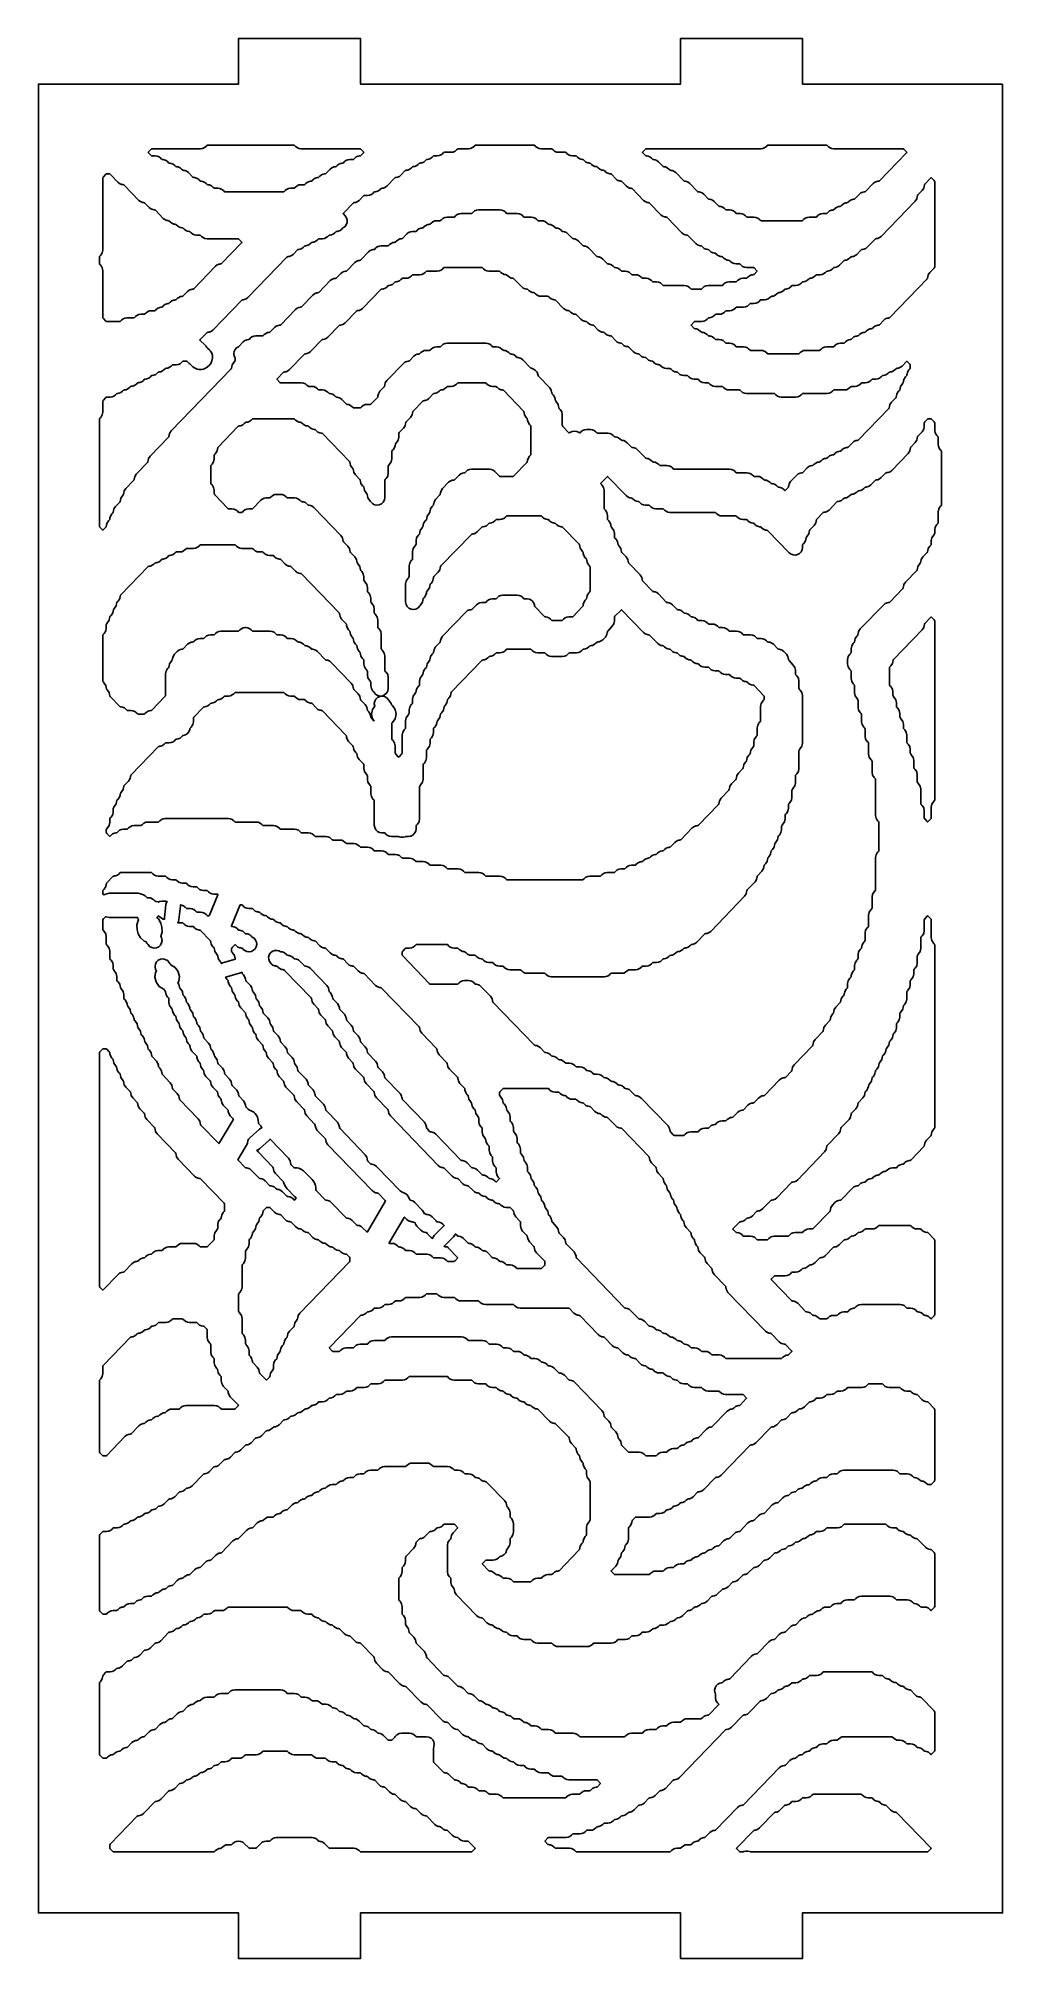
# Model space of a CAD drawing. Header units: millimetres. Extents: x 0 to 63, y 0 to 126.
import ezdxf

# ---------------------------------------------------------------- set-up
doc = ezdxf.new("R2010")
doc.units = ezdxf.units.MM
doc.layers.add('CUT', color=1, linetype='Continuous')

msp = doc.modelspace()

# ---------------------------------------------------------------- linework, layer by layer
at = {"layer": 'CUT'}
for points in [[(63.2679, 123), (50.134, 123), (50.134, 126), (42.134, 126), (42.134, 123), (21.134, 123), (21.134, 126), (13.134, 126), (13.134, 123), (0, 123), (0, 3), (13.134, 3), (13.134, 0), (21.134, 0), (21.134, 3), (42.134, 3), (42.134, 0), (50.134, 0), (50.134, 3), (63.2679, 3)], [(4.4902, 102.4599), (4.7014, 102.4599), (4.8336, 102.4777), (4.9563, 102.5298), (5.0609, 102.6124), (5.1186, 102.6721), (5.1437, 102.6919), (5.2086, 102.7007), (5.2083, 102.7029), (5.2903, 102.714), (5.4131, 102.7661), (5.5177, 102.8487), (5.5754, 102.9084), (5.6005, 102.9282), (5.6653, 102.937), (5.665, 102.9392), (5.7471, 102.9503), (5.8698, 103.0023), (5.9744, 103.085), (6.0321, 103.1447), (6.0572, 103.1645), (6.1221, 103.1732), (6.1218, 103.1755), (6.2038, 103.1866), (6.3266, 103.2386), (6.4312, 103.3213), (6.4889, 103.381), (6.514, 103.4008), (6.5788, 103.4095), (6.5785, 103.4118), (6.6606, 103.4228), (6.7833, 103.4749), (6.888, 103.5576), (6.9457, 103.6173), (6.9707, 103.6371), (7.0356, 103.6458), (7.0353, 103.6481), (7.1174, 103.6591), (7.2401, 103.7112), (7.3447, 103.7939), (7.4024, 103.8536), (7.4275, 103.8734), (7.4924, 103.8821), (7.4921, 103.8844), (7.5741, 103.8954), (7.6969, 103.9475), (7.8015, 104.0302), (7.8592, 104.0898), (7.8843, 104.1097), (7.9491, 104.1184), (7.9488, 104.1207), (8.0309, 104.1317), (8.1536, 104.1838), (8.2582, 104.2664), (8.3159, 104.3261), (8.341, 104.3459), (8.4059, 104.3547), (8.4056, 104.357), (8.4876, 104.368), (8.6104, 104.4201), (8.715, 104.5027), (8.7727, 104.5624), (8.7978, 104.5822), (8.8295, 104.5865), (9.0406, 104.5865), (9.1728, 104.6043), (9.2955, 104.6563), (9.4001, 104.739), (9.4578, 104.7987), (9.4829, 104.8185), (9.5146, 104.8228), (9.6753, 104.8228), (9.72, 104.8141), (9.7581, 104.7893), (9.8264, 104.7233), (9.9032, 104.6624), (9.9323, 104.6437), (10.0407, 104.5371), (10.0409, 104.5373), (10.14, 104.4381), (10.2342, 104.3752), (10.4144, 104.3006), (10.5255, 104.2785), (10.7206, 104.2785), (10.8316, 104.3006), (11.0119, 104.3752), (11.106, 104.4381), (11.244, 104.5761), (11.3069, 104.6702), (11.3815, 104.8505), (11.4199, 105.0433), (11.4262, 105.1982), (11.3847, 105.3476), (11.2995, 105.4771), (11.2536, 105.5276), (11.244, 105.5421), (11.106, 105.68), (11.1048, 105.6808), (11.0388, 105.7457), (11.0018, 105.799), (10.9384, 105.8737), (10.6203, 106.1811), (10.5997, 106.2086), (10.6194, 106.2368), (11.0565, 106.689), (11.0816, 106.7088), (11.1464, 106.7175), (11.1461, 106.7198), (11.2282, 106.7309), (11.3509, 106.7829), (11.4556, 106.8656), (13.3403, 108.8156), (13.3654, 108.8354), (13.4302, 108.8441), (13.4299, 108.8464), (13.512, 108.8574), (13.6347, 108.9095), (13.7394, 108.9922), (16.3092, 111.651), (16.3343, 111.6708), (16.3992, 111.6796), (16.3989, 111.6818), (16.4809, 111.6929), (16.6037, 111.745), (16.7083, 111.8276), (16.9944, 112.1236), (17.0195, 112.1434), (17.0843, 112.1521), (17.084, 112.1544), (17.1661, 112.1655), (17.2888, 112.2175), (17.3934, 112.3002), (17.4511, 112.3599), (17.4762, 112.3797), (17.5411, 112.3884), (17.5408, 112.3907), (17.6228, 112.4017), (17.7456, 112.4538), (17.8502, 112.5365), (17.9079, 112.5962), (17.933, 112.616), (17.9978, 112.6247), (17.9975, 112.627), (18.0796, 112.638), (18.2023, 112.6901), (18.307, 112.7728), (18.3647, 112.8325), (18.3897, 112.8523), (18.4214, 112.8565), (18.6326, 112.8565), (18.7647, 112.8743), (18.8875, 112.9264), (18.9921, 113.0091), (19.0498, 113.0688), (19.0749, 113.0886), (19.1397, 113.0973), (19.1394, 113.0996), (19.2215, 113.1106), (19.3442, 113.1627), (19.4489, 113.2453), (19.5066, 113.305), (19.5316, 113.3249), (19.5965, 113.3336), (19.5962, 113.3359), (19.6783, 113.3469), (19.801, 113.399), (19.9056, 113.4816), (19.9633, 113.5413), (20.0165, 113.5833), (20.1036, 113.6383), (20.2053, 113.7628), (20.2623, 113.9132), (20.2686, 114.0738), (20.2235, 114.2282), (20.1318, 114.3603), (20.0133, 114.4829), (19.9938, 114.5105), (20.0133, 114.5382), (20.6485, 115.1953), (20.6735, 115.2151), (20.7384, 115.2239), (20.7381, 115.2261), (20.8202, 115.2372), (20.9429, 115.2893), (21.0475, 115.3719), (21.3336, 115.6679), (21.3587, 115.6877), (21.3904, 115.692), (21.6015, 115.692), (21.7337, 115.7098), (21.8564, 115.7618), (21.961, 115.8445), (22.0187, 115.9042), (22.0438, 115.924), (22.1087, 115.9327), (22.1084, 115.935), (22.1904, 115.946), (22.3132, 115.9981), (22.4178, 116.0808), (22.4755, 116.1405), (22.5006, 116.1603), (22.5654, 116.169), (22.5651, 116.1713), (22.6472, 116.1823), (22.7699, 116.2344), (22.8746, 116.3171), (23.389, 116.8493), (23.4141, 116.8692), (23.479, 116.8779), (23.4787, 116.8802), (23.5607, 116.8912), (23.6835, 116.9433), (23.7881, 117.0259), (24.0742, 117.3219), (24.0992, 117.3417), (24.1641, 117.3505), (24.1638, 117.3527), (24.2459, 117.3638), (24.3686, 117.4158), (24.4732, 117.4985), (24.5309, 117.5582), (24.556, 117.578), (24.6209, 117.5867), (24.6206, 117.589), (24.7026, 117.6001), (24.8254, 117.6521), (24.93, 117.7348), (24.9877, 117.7945), (25.0128, 117.8143), (25.0776, 117.823), (25.0773, 117.8253), (25.1594, 117.8363), (25.2821, 117.8884), (25.3867, 117.9711), (25.4444, 118.0308), (25.4695, 118.0506), (25.5344, 118.0593), (25.5341, 118.0616), (25.6161, 118.0726), (25.7389, 118.1247), (25.8435, 118.2074), (25.9012, 118.2671), (25.9263, 118.2869), (25.958, 118.2911), (26.1691, 118.2911), (26.3013, 118.3089), (26.424, 118.361), (26.5286, 118.4437), (26.5863, 118.5034), (26.6114, 118.5232), (26.6431, 118.5274), (27.0826, 118.5274), (27.2148, 118.5452), (27.3375, 118.5973), (27.4422, 118.6799), (27.4999, 118.7396), (27.5249, 118.7595), (27.5566, 118.7637), (28.2245, 118.7637), (28.3567, 118.7815), (28.4794, 118.8336), (28.5841, 118.9162), (28.6418, 118.9759), (28.6668, 118.9957), (28.6985, 119), (32.514, 119), (32.5457, 118.9957), (32.5708, 118.9759), (32.6285, 118.9162), (32.7331, 118.8336), (32.8558, 118.7815), (32.988, 118.7637), (33.6559, 118.7637), (33.6876, 118.7595), (33.7127, 118.7396), (33.7704, 118.6799), (33.875, 118.5973), (33.9977, 118.5452), (34.1299, 118.5274), (34.5694, 118.5274), (34.6011, 118.5232), (34.6262, 118.5034), (34.6839, 118.4437), (34.7885, 118.361), (34.9113, 118.3089), (35.0434, 118.2911), (35.2546, 118.2911), (35.2862, 118.2869), (35.3113, 118.2671), (35.369, 118.2074), (35.4736, 118.1247), (35.5964, 118.0726), (35.6785, 118.0616), (35.6781, 118.0593), (35.743, 118.0506), (35.7681, 118.0308), (35.8258, 117.9711), (35.9304, 117.8884), (36.0532, 117.8363), (36.1352, 117.8253), (36.1349, 117.823), (36.1998, 117.8143), (36.2248, 117.7945), (36.2825, 117.7348), (36.3872, 117.6521), (36.5099, 117.6001), (36.592, 117.589), (36.5917, 117.5867), (36.6565, 117.578), (36.6816, 117.5582), (36.7393, 117.4985), (36.8439, 117.4158), (36.9667, 117.3638), (37.0487, 117.3527), (37.0484, 117.3505), (37.1133, 117.3417), (37.1384, 117.3219), (37.1961, 117.2622), (37.3007, 117.1796), (37.4234, 117.1275), (37.5055, 117.1164), (37.5052, 117.1142), (37.57, 117.1054), (37.5951, 117.0856), (37.8812, 116.7896), (37.9858, 116.707), (38.1086, 116.6549), (38.1906, 116.6439), (38.1903, 116.6416), (38.2552, 116.6329), (38.2803, 116.6131), (38.5663, 116.3171), (38.671, 116.2344), (38.7937, 116.1823), (38.8758, 116.1713), (38.8755, 116.169), (38.9403, 116.1603), (38.9654, 116.1405), (39.7082, 115.3719), (39.8129, 115.2893), (39.9356, 115.2372), (40.0177, 115.2261), (40.0174, 115.2239), (40.0822, 115.2151), (40.1073, 115.1953), (40.8501, 114.4268), (40.9548, 114.3441), (41.0775, 114.292), (41.1596, 114.281), (41.1593, 114.2787), (41.2241, 114.27), (41.2492, 114.2502), (42.2204, 113.2453), (42.325, 113.1627), (42.4478, 113.1106), (42.5298, 113.0996), (42.5295, 113.0973), (42.5944, 113.0886), (42.6195, 113.0688), (43.1339, 112.5365), (43.2386, 112.4538), (43.3613, 112.4017), (43.4434, 112.3907), (43.4431, 112.3884), (43.5079, 112.3797), (43.533, 112.3599), (43.5907, 112.3002), (43.6953, 112.2175), (43.8181, 112.1655), (43.9001, 112.1544), (43.8998, 112.1521), (43.9647, 112.1434), (43.9898, 112.1236), (44.0475, 112.0639), (44.1521, 111.9812), (44.2748, 111.9292), (44.3569, 111.9181), (44.3566, 111.9159), (44.4214, 111.9071), (44.4465, 111.8873), (44.5042, 111.8276), (44.6088, 111.745), (44.7316, 111.6929), (44.8136, 111.6818), (44.8133, 111.6796), (44.8782, 111.6708), (44.9033, 111.651), (44.961, 111.5913), (45.0656, 111.5087), (45.1884, 111.4566), (45.2704, 111.4456), (45.2701, 111.4433), (45.335, 111.4346), (45.36, 111.4147), (45.4177, 111.355), (45.5224, 111.2724), (45.6451, 111.2203), (45.7773, 111.2025), (45.9884, 111.2025), (46.0201, 111.1983), (46.0452, 111.1785), (46.1029, 111.1188), (46.2075, 111.0361), (46.3303, 110.984), (46.4624, 110.9662), (46.9019, 110.9662), (46.9336, 110.962), (46.9587, 110.9422), (47.1371, 110.7576), (47.1566, 110.73), (47.1371, 110.7023), (46.9587, 110.5177), (46.9336, 110.4979), (46.8688, 110.4892), (46.8691, 110.4869), (46.787, 110.4759), (46.6643, 110.4238), (46.5596, 110.3412), (46.5019, 110.2815), (46.4769, 110.2616), (46.4452, 110.2574), (46.234, 110.2574), (46.1019, 110.2396), (45.9791, 110.1875), (45.8745, 110.1049), (45.8168, 110.0452), (45.7917, 110.0254), (45.76, 110.0211), (45.3205, 110.0211), (45.1884, 110.0033), (45.0656, 109.9512), (44.961, 109.8686), (44.9033, 109.8089), (44.8782, 109.7891), (44.8465, 109.7848), (43.9502, 109.7848), (43.8181, 109.767), (43.6953, 109.715), (43.5907, 109.6323), (43.533, 109.5726), (43.5079, 109.5528), (43.4762, 109.5485), (42.8581, 109.5485), (42.8264, 109.5528), (42.8013, 109.5726), (42.7436, 109.6323), (42.639, 109.715), (42.5163, 109.767), (42.3841, 109.7848), (41.031, 109.7848), (40.9994, 109.7891), (40.9743, 109.8089), (40.9166, 109.8686), (40.812, 109.9512), (40.6892, 110.0033), (40.5571, 110.0211), (40.3459, 110.0211), (40.3142, 110.0254), (40.2891, 110.0452), (40.2314, 110.1049), (40.1268, 110.1875), (40.0041, 110.2396), (39.8719, 110.2574), (39.6608, 110.2574), (39.6291, 110.2616), (39.604, 110.2815), (39.5463, 110.3412), (39.4417, 110.4238), (39.3189, 110.4759), (39.1868, 110.4937), (38.9756, 110.4937), (38.9439, 110.4979), (38.9189, 110.5177), (38.8612, 110.5774), (38.7565, 110.6601), (38.6338, 110.7122), (38.5016, 110.73), (38.2905, 110.73), (38.2588, 110.7342), (38.2337, 110.754), (38.176, 110.8137), (38.0714, 110.8964), (37.9487, 110.9485), (37.8666, 110.9595), (37.8669, 110.9618), (37.802, 110.9705), (37.777, 110.9903), (37.7193, 111.05), (37.6146, 111.1327), (37.4919, 111.1848), (37.4098, 111.1958), (37.4101, 111.1981), (37.3453, 111.2068), (37.3202, 111.2266), (37.0341, 111.5226), (36.9295, 111.6053), (36.8068, 111.6573), (36.7247, 111.6684), (36.725, 111.6706), (36.6601, 111.6794), (36.6351, 111.6992), (36.1206, 112.2315), (36.016, 112.3141), (35.8932, 112.3662), (35.8112, 112.3772), (35.8115, 112.3795), (35.7466, 112.3882), (35.7215, 112.408), (35.4355, 112.704), (35.3308, 112.7867), (35.2081, 112.8388), (35.126, 112.8498), (35.1263, 112.8521), (35.0615, 112.8608), (35.0364, 112.8806), (34.7503, 113.1766), (34.6457, 113.2593), (34.523, 113.3113), (34.4409, 113.3224), (34.4412, 113.3246), (34.3763, 113.3334), (34.3513, 113.3532), (34.2936, 113.4129), (34.1889, 113.4955), (34.0662, 113.5476), (33.9841, 113.5587), (33.9844, 113.5609), (33.9196, 113.5697), (33.8945, 113.5895), (33.8368, 113.6492), (33.7322, 113.7318), (33.6094, 113.7839), (33.5274, 113.7949), (33.5277, 113.7972), (33.4628, 113.8059), (33.4377, 113.8258), (33.38, 113.8855), (33.2754, 113.9681), (33.1527, 114.0202), (33.0205, 114.038), (32.8094, 114.038), (32.7777, 114.0422), (32.7526, 114.0621), (32.6949, 114.1217), (32.5903, 114.2044), (32.4675, 114.2565), (32.3354, 114.2743), (31.8958, 114.2743), (31.8642, 114.2785), (31.8391, 114.2983), (31.7814, 114.358), (31.6768, 114.4407), (31.554, 114.4928), (31.4219, 114.5105), (30.7539, 114.5105), (30.7223, 114.5148), (30.6972, 114.5346), (30.6395, 114.5943), (30.5349, 114.677), (30.4121, 114.7291), (30.28, 114.7468), (28.8771, 114.7468), (28.745, 114.7291), (28.6222, 114.677), (28.5176, 114.5943), (28.4599, 114.5346), (28.4348, 114.5148), (28.4032, 114.5105), (27.7352, 114.5105), (27.6031, 114.4928), (27.4803, 114.4407), (27.3757, 114.358), (27.318, 114.2983), (27.2929, 114.2785), (27.2613, 114.2743), (26.8217, 114.2743), (26.6896, 114.2565), (26.5668, 114.2044), (26.4622, 114.1217), (26.4045, 114.0621), (26.3794, 114.0422), (26.3478, 114.038), (26.1366, 114.038), (26.0044, 114.0202), (25.8817, 113.9681), (25.7771, 113.8855), (25.7194, 113.8258), (25.6943, 113.8059), (25.6294, 113.7972), (25.6297, 113.7949), (25.5477, 113.7839), (25.4249, 113.7318), (25.3203, 113.6492), (25.2626, 113.5895), (25.2375, 113.5697), (25.1727, 113.5609), (25.173, 113.5587), (25.0909, 113.5476), (24.9682, 113.4955), (24.8635, 113.4129), (24.8058, 113.3532), (24.7808, 113.3334), (24.7491, 113.3291), (24.5379, 113.3291), (24.4058, 113.3113), (24.283, 113.2593), (24.1784, 113.1766), (23.8923, 112.8806), (23.8672, 112.8608), (23.8024, 112.8521), (23.8027, 112.8498), (23.7206, 112.8388), (23.5979, 112.7867), (23.4933, 112.704), (23.4356, 112.6443), (23.4105, 112.6245), (23.3456, 112.6158), (23.3459, 112.6135), (23.2639, 112.6025), (23.1411, 112.5504), (23.0365, 112.4677), (22.9788, 112.408), (22.9537, 112.3882), (22.9221, 112.384), (22.4825, 112.384), (22.3504, 112.3662), (22.2276, 112.3141), (22.123, 112.2315), (22.0653, 112.1718), (22.0402, 112.1519), (21.9753, 112.1432), (21.9757, 112.1409), (21.8936, 112.1299), (21.7708, 112.0778), (21.6662, 111.9952), (21.1518, 111.4629), (21.1267, 111.4431), (21.0618, 111.4344), (21.0621, 111.4321), (20.9801, 111.421), (20.8573, 111.369), (20.7527, 111.2863), (20.2382, 110.754), (20.2132, 110.7342), (20.1483, 110.7255), (20.1486, 110.7232), (20.0666, 110.7122), (19.9438, 110.6601), (19.8392, 110.5774), (19.5531, 110.2815), (19.528, 110.2616), (19.4632, 110.2529), (19.4635, 110.2506), (19.3814, 110.2396), (19.2587, 110.1875), (19.154, 110.1049), (18.4112, 109.3363), (18.3861, 109.3165), (18.3213, 109.3078), (18.3216, 109.3055), (18.2395, 109.2945), (18.1168, 109.2424), (18.0121, 109.1597), (17.2693, 108.3912), (17.2442, 108.3714), (17.1794, 108.3626), (17.1797, 108.3603), (17.0976, 108.3493), (16.9749, 108.2972), (16.8702, 108.2146), (15.899, 107.2097), (15.8739, 107.1899), (15.8091, 107.1812), (15.8094, 107.1789), (15.7273, 107.1679), (15.6046, 107.1158), (15.5, 107.0331), (15.2139, 106.7372), (15.1888, 106.7173), (15.1239, 106.7086), (15.1243, 106.7063), (15.0422, 106.6953), (14.9195, 106.6432), (14.8148, 106.5606), (14.7571, 106.5009), (14.7321, 106.4811), (14.7004, 106.4768), (14.2608, 106.4768), (14.1287, 106.459), (14.0059, 106.4069), (13.9013, 106.3243), (13.8436, 106.2646), (13.8185, 106.2448), (13.7537, 106.236), (13.754, 106.2338), (13.6719, 106.2227), (13.5492, 106.1707), (13.4445, 106.088), (13.1585, 105.792), (13.1329, 105.7718), (13.009, 105.6964), (12.912, 105.5887), (12.85, 105.4577), (12.8281, 105.3143), (12.8483, 105.1708), (12.8958, 105.0674), (12.9068, 105.0109), (12.9068, 104.871), (12.8981, 104.8263), (12.8733, 104.7881), (12.8189, 104.7318), (12.7149, 104.5718), (12.6903, 104.4452), (12.6876, 104.4457), (12.6698, 104.3537), (12.645, 104.3156), (8.7081, 100.2424), (8.604, 100.0823), (8.5794, 99.9557), (8.5768, 99.9562), (8.5589, 99.8643), (8.5341, 99.8261), (7.3378, 98.5884), (7.2338, 98.4283), (7.2091, 98.3017), (7.2065, 98.3022), (7.1886, 98.2103), (7.1638, 98.1721), (6.4243, 97.4069), (6.3202, 97.2469), (6.2956, 97.1203), (6.293, 97.1208), (6.2751, 97.0288), (6.2503, 96.9907), (5.7391, 96.4618), (5.6351, 96.3017), (5.6105, 96.1751), (5.6079, 96.1756), (5.59, 96.0837), (5.5652, 96.0455), (5.5108, 95.9892), (5.4067, 95.8291), (5.3821, 95.7025), (5.3795, 95.7031), (5.3616, 95.6111), (5.3368, 95.573), (5.054, 95.2804), (4.95, 95.1203), (4.9253, 94.9937), (4.9227, 94.9942), (4.9048, 94.9022), (4.88, 94.8641), (4.8256, 94.8078), (4.7216, 94.6477), (4.697, 94.5211), (4.6943, 94.5216), (4.6765, 94.4297), (4.6517, 94.3915), (4.5972, 94.3352), (4.4932, 94.1751), (4.4686, 94.0485), (4.466, 94.049), (4.4481, 93.9571), (4.4233, 93.9189), (4.2563, 93.7462), (4.2284, 93.7253), (4.2004, 93.7462), (4.0335, 93.9189), (4.0087, 93.9571), (4, 94.0018), (4, 100.994), (4.0087, 101.0387), (4.0335, 101.0768), (4.0879, 101.1331), (4.1919, 101.2932), (4.2284, 101.4806), (4.2284, 102.1755), (4.2371, 102.2201), (4.2619, 102.2583), (4.4335, 102.4358), (4.4586, 102.4557)], [(16.9749, 118.8336), (17.0976, 118.7815), (17.2298, 118.7637), (21.095, 118.7637), (21.1267, 118.7595), (21.1518, 118.7396), (21.3301, 118.5551), (21.3497, 118.5274), (21.3301, 118.4997), (21.1518, 118.3152), (21.1267, 118.2954), (21.0618, 118.2867), (21.0621, 118.2844), (20.9801, 118.2734), (20.8573, 118.2213), (20.7527, 118.1386), (20.695, 118.0789), (20.6699, 118.0591), (20.6383, 118.0549), (20.4271, 118.0549), (20.2949, 118.0371), (20.1722, 117.985), (20.0676, 117.9023), (20.0099, 117.8426), (19.9848, 117.8228), (19.9199, 117.8141), (19.9202, 117.8118), (19.8382, 117.8008), (19.7154, 117.7487), (19.6108, 117.6661), (19.5531, 117.6064), (19.528, 117.5865), (19.4632, 117.5778), (19.4635, 117.5755), (19.3814, 117.5645), (19.2587, 117.5124), (19.154, 117.4298), (18.868, 117.1338), (18.8429, 117.114), (18.778, 117.1052), (18.7783, 117.103), (18.6963, 117.0919), (18.5735, 117.0399), (18.4689, 116.9572), (18.4112, 116.8975), (18.3861, 116.8777), (18.3213, 116.869), (18.3216, 116.8667), (18.2395, 116.8556), (18.1168, 116.8036), (18.0121, 116.7209), (17.9544, 116.6612), (17.9294, 116.6414), (17.8645, 116.6327), (17.8648, 116.6304), (17.7828, 116.6194), (17.66, 116.5673), (17.5554, 116.4846), (17.4977, 116.4249), (17.4726, 116.4051), (17.4409, 116.4008), (17.2298, 116.4008), (17.0976, 116.3831), (16.9749, 116.331), (16.8702, 116.2483), (16.8125, 116.1886), (16.7875, 116.1688), (16.7558, 116.1646), (16.5446, 116.1646), (16.4125, 116.1468), (16.2897, 116.0947), (16.1851, 116.012), (16.1274, 115.9523), (16.1023, 115.9325), (16.0707, 115.9283), (12.2552, 115.9283), (12.2235, 115.9325), (12.1984, 115.9523), (12.1407, 116.012), (12.0361, 116.0947), (11.9133, 116.1468), (11.7812, 116.1646), (11.57, 116.1646), (11.5383, 116.1688), (11.5133, 116.1886), (11.4556, 116.2483), (11.3509, 116.331), (11.2282, 116.3831), (11.1461, 116.3941), (11.1464, 116.3964), (11.0816, 116.4051), (11.0565, 116.4249), (10.9988, 116.4846), (10.8942, 116.5673), (10.7714, 116.6194), (10.6894, 116.6304), (10.6897, 116.6327), (10.6248, 116.6414), (10.5997, 116.6612), (10.542, 116.7209), (10.4374, 116.8036), (10.3147, 116.8556), (10.2326, 116.8667), (10.2329, 116.869), (10.1681, 116.8777), (10.143, 116.8975), (9.8569, 117.1935), (9.7523, 117.2761), (9.6295, 117.3282), (9.5475, 117.3393), (9.5478, 117.3415), (9.4829, 117.3503), (9.4578, 117.3701), (9.4001, 117.4298), (9.2955, 117.5124), (9.1728, 117.5645), (9.0907, 117.5755), (9.091, 117.5778), (9.0262, 117.5865), (9.0011, 117.6064), (8.9434, 117.6661), (8.8388, 117.7487), (8.716, 117.8008), (8.634, 117.8118), (8.6343, 117.8141), (8.5694, 117.8228), (8.5443, 117.8426), (8.4866, 117.9023), (8.382, 117.985), (8.2593, 118.0371), (8.1772, 118.0481), (8.1775, 118.0504), (8.1126, 118.0591), (8.0876, 118.0789), (8.0299, 118.1386), (7.9252, 118.2213), (7.8025, 118.2734), (7.6704, 118.2911), (7.4592, 118.2911), (7.4275, 118.2954), (7.4024, 118.3152), (7.2241, 118.4997), (7.2045, 118.5274), (7.2241, 118.5551), (7.4024, 118.7396), (7.4275, 118.7595), (7.4592, 118.7637), (10.6393, 118.7637), (10.7714, 118.7815), (10.8942, 118.8336), (10.9988, 118.9162), (11.0565, 118.9759), (11.0816, 118.9957), (11.1133, 119), (16.7558, 119), (16.7875, 118.9957), (16.8125, 118.9759), (16.8702, 118.9162)], [(51.917, 118.8336), (52.0398, 118.7815), (52.1719, 118.7637), (56.7223, 118.7637), (56.754, 118.7595), (56.779, 118.7396), (56.9574, 118.5551), (56.9769, 118.5274), (56.9574, 118.4997), (55.1804, 116.6612), (55.1553, 116.6414), (55.0904, 116.6327), (55.0907, 116.6304), (55.0087, 116.6194), (54.8859, 116.5673), (54.7813, 116.4846), (54.2669, 115.9523), (54.2418, 115.9325), (54.1769, 115.9238), (54.1772, 115.9215), (54.0952, 115.9105), (53.9724, 115.8584), (53.8678, 115.7758), (53.5817, 115.4798), (53.5566, 115.46), (53.4918, 115.4512), (53.4921, 115.449), (53.41, 115.4379), (53.2873, 115.3858), (53.1827, 115.3032), (53.125, 115.2435), (53.0999, 115.2237), (53.035, 115.2149), (53.0353, 115.2127), (52.9533, 115.2016), (52.8305, 115.1496), (52.7259, 115.0669), (52.6682, 115.0072), (52.6431, 114.9874), (52.5783, 114.9787), (52.5786, 114.9764), (52.4965, 114.9653), (52.3738, 114.9133), (52.2691, 114.8306), (52.2114, 114.7709), (52.1864, 114.7511), (52.1215, 114.7424), (52.1218, 114.7401), (52.0398, 114.7291), (51.917, 114.677), (51.8124, 114.5943), (51.7547, 114.5346), (51.7296, 114.5148), (51.6979, 114.5105), (51.4868, 114.5105), (51.3546, 114.4928), (51.2319, 114.4407), (51.1272, 114.358), (51.0695, 114.2983), (51.0445, 114.2785), (51.0128, 114.2743), (50.5732, 114.2743), (50.4411, 114.2565), (50.3183, 114.2044), (50.2137, 114.1217), (50.156, 114.0621), (50.1309, 114.0422), (50.0993, 114.038), (47.4257, 114.038), (47.394, 114.0422), (47.3689, 114.0621), (47.3112, 114.1217), (47.2066, 114.2044), (47.0839, 114.2565), (46.9517, 114.2743), (46.5122, 114.2743), (46.4805, 114.2785), (46.4554, 114.2983), (46.3977, 114.358), (46.2931, 114.4407), (46.1703, 114.4928), (46.0382, 114.5105), (45.827, 114.5105), (45.7953, 114.5148), (45.7703, 114.5346), (45.7126, 114.5943), (45.6079, 114.677), (45.4852, 114.7291), (45.353, 114.7468), (45.1419, 114.7468), (45.1102, 114.7511), (45.0851, 114.7709), (45.0274, 114.8306), (44.9228, 114.9133), (44.8001, 114.9653), (44.718, 114.9764), (44.7183, 114.9787), (44.6534, 114.9874), (44.6284, 115.0072), (44.3423, 115.3032), (44.2377, 115.3858), (44.1149, 115.4379), (44.0329, 115.449), (44.0332, 115.4512), (43.9683, 115.46), (43.9432, 115.4798), (43.6571, 115.7758), (43.5525, 115.8584), (43.4298, 115.9105), (43.3477, 115.9215), (43.348, 115.9238), (43.2832, 115.9325), (43.2581, 115.9523), (42.7436, 116.4846), (42.639, 116.5673), (42.5163, 116.6194), (42.4342, 116.6304), (42.4345, 116.6327), (42.3696, 116.6414), (42.3446, 116.6612), (41.8301, 117.1935), (41.7255, 117.2761), (41.6027, 117.3282), (41.5207, 117.3393), (41.521, 117.3415), (41.4561, 117.3503), (41.431, 117.3701), (41.3733, 117.4298), (41.2687, 117.5124), (41.146, 117.5645), (41.0639, 117.5755), (41.0642, 117.5778), (40.9994, 117.5865), (40.9743, 117.6064), (40.6882, 117.9023), (40.5836, 117.985), (40.4608, 118.0371), (40.3788, 118.0481), (40.3791, 118.0504), (40.3142, 118.0591), (40.2891, 118.0789), (40.2314, 118.1386), (40.1268, 118.2213), (40.0041, 118.2734), (39.922, 118.2844), (39.9223, 118.2867), (39.8575, 118.2954), (39.8324, 118.3152), (39.654, 118.4997), (39.6345, 118.5274), (39.654, 118.5551), (39.8324, 118.7396), (39.8575, 118.7595), (39.8891, 118.7637), (47.4085, 118.7637), (47.5406, 118.7815), (47.6634, 118.8336), (47.768, 118.9162), (47.8257, 118.9759), (47.8508, 118.9957), (47.8824, 119), (51.6979, 119), (51.7296, 118.9957), (51.7547, 118.9759), (51.8124, 118.9162)], [(4.2284, 112.1135), (4.2284, 116.8252), (4.2371, 116.8699), (4.2619, 116.9081), (4.4335, 117.0856), (4.4586, 117.1054), (4.4902, 117.1097), (4.6517, 117.1097), (4.6833, 117.1054), (4.7084, 117.0856), (5.2229, 116.5534), (5.3275, 116.4707), (5.4502, 116.4186), (5.5323, 116.4076), (5.532, 116.4053), (5.5969, 116.3966), (5.6219, 116.3768), (6.5931, 115.3719), (6.6978, 115.2893), (6.8205, 115.2372), (6.9026, 115.2261), (6.9023, 115.2239), (6.9671, 115.2151), (6.9922, 115.1953), (7.2783, 114.8993), (7.3829, 114.8167), (7.5057, 114.7646), (7.5877, 114.7536), (7.5874, 114.7513), (7.6523, 114.7426), (7.6773, 114.7228), (8.1918, 114.1905), (8.2964, 114.1078), (8.4192, 114.0558), (8.5012, 114.0447), (8.5009, 114.0424), (8.5658, 114.0337), (8.5909, 114.0139), (8.6486, 113.9542), (8.7532, 113.8715), (8.8759, 113.8195), (8.958, 113.8084), (8.9577, 113.8062), (9.0226, 113.7974), (9.0476, 113.7776), (9.1053, 113.7179), (9.21, 113.6353), (9.3327, 113.5832), (9.4148, 113.5721), (9.4145, 113.5699), (9.4793, 113.5611), (9.5044, 113.5413), (9.5621, 113.4816), (9.6667, 113.399), (9.7895, 113.3469), (9.8715, 113.3359), (9.8712, 113.3336), (9.9361, 113.3249), (9.9611, 113.305), (10.0188, 113.2453), (10.1235, 113.1627), (10.2462, 113.1106), (10.3784, 113.0928), (10.5895, 113.0928), (10.6212, 113.0886), (10.6463, 113.0688), (10.704, 113.0091), (10.8086, 112.9264), (10.9314, 112.8743), (11.0635, 112.8565), (13.1017, 112.8565), (13.1334, 112.8523), (13.1585, 112.8325), (13.3368, 112.6479), (13.3564, 112.6203), (13.3368, 112.5926), (12.0166, 111.2266), (11.9915, 111.2068), (11.9266, 111.1981), (11.9269, 111.1958), (11.8449, 111.1848), (11.7221, 111.1327), (11.6175, 111.05), (10.1895, 109.5726), (10.1645, 109.5528), (10.0996, 109.5441), (10.0999, 109.5418), (10.0178, 109.5307), (9.8951, 109.4787), (9.7905, 109.396), (9.5044, 109.1), (9.4793, 109.0802), (9.4145, 109.0715), (9.4148, 109.0692), (9.3327, 109.0582), (9.21, 109.0061), (9.1053, 108.9234), (9.0476, 108.8637), (9.0226, 108.8439), (8.9577, 108.8352), (8.958, 108.8329), (8.8759, 108.8219), (8.7532, 108.7698), (8.6486, 108.6871), (8.5909, 108.6275), (8.5658, 108.6076), (8.5009, 108.5989), (8.5012, 108.5966), (8.4192, 108.5856), (8.2964, 108.5335), (8.1918, 108.4509), (8.1341, 108.3912), (8.109, 108.3714), (8.0442, 108.3626), (8.0445, 108.3603), (7.9624, 108.3493), (7.8397, 108.2972), (7.735, 108.2146), (7.6773, 108.1549), (7.6523, 108.1351), (7.6206, 108.1308), (7.4094, 108.1308), (7.2773, 108.113), (7.1545, 108.061), (7.0499, 107.9783), (6.9922, 107.9186), (6.9671, 107.8988), (6.9355, 107.8945), (6.7243, 107.8945), (6.5921, 107.8767), (6.4694, 107.8247), (6.3648, 107.742), (6.3071, 107.6823), (6.282, 107.6625), (6.2503, 107.6582), (5.8108, 107.6582), (5.6786, 107.6404), (5.5559, 107.5884), (5.4513, 107.5057), (5.3936, 107.446), (5.3685, 107.4262), (5.3368, 107.4219), (4.4902, 107.4219), (4.4586, 107.4262), (4.4335, 107.446), (4.2619, 107.6236), (4.2371, 107.6617), (4.2284, 107.7064), (4.2284, 110.7641), (4.1919, 110.9515), (4.0879, 111.1116), (4.0335, 111.1679), (4.0087, 111.206), (4, 111.2507), (4, 111.6269), (4.0087, 111.6716), (4.0335, 111.7097), (4.0879, 111.766), (4.1919, 111.9261)], [(44.4, 107.8704), (44.4251, 107.8903), (44.4567, 107.8945), (44.6679, 107.8945), (44.8001, 107.9123), (44.9228, 107.9644), (45.0274, 108.047), (45.0851, 108.1067), (45.1102, 108.1265), (45.1419, 108.1308), (45.353, 108.1308), (45.4852, 108.1486), (45.6079, 108.2007), (45.7126, 108.2833), (45.7703, 108.343), (45.7953, 108.3628), (45.827, 108.3671), (46.2666, 108.3671), (46.3987, 108.3849), (46.5215, 108.4369), (46.6261, 108.5196), (46.6838, 108.5793), (46.7089, 108.5991), (46.7405, 108.6034), (46.9517, 108.6034), (47.0839, 108.6212), (47.2066, 108.6732), (47.3112, 108.7559), (47.3689, 108.8156), (47.394, 108.8354), (47.4257, 108.8397), (47.6368, 108.8397), (47.769, 108.8574), (47.8917, 108.9095), (47.9964, 108.9922), (48.0541, 109.0519), (48.0791, 109.0717), (48.144, 109.0804), (48.1437, 109.0827), (48.2257, 109.0937), (48.3485, 109.1458), (48.4531, 109.2285), (48.5108, 109.2882), (48.5359, 109.308), (48.6008, 109.3167), (48.6005, 109.319), (48.6825, 109.33), (48.8053, 109.3821), (48.9099, 109.4647), (48.9676, 109.5244), (48.9927, 109.5443), (49.0575, 109.553), (49.0572, 109.5553), (49.1393, 109.5663), (49.262, 109.6184), (49.3666, 109.701), (49.4243, 109.7607), (49.4494, 109.7805), (49.4811, 109.7848), (49.6923, 109.7848), (49.8244, 109.8026), (49.9472, 109.8547), (50.0518, 109.9373), (50.1095, 109.997), (50.1346, 110.0168), (50.1994, 110.0256), (50.1991, 110.0278), (50.2812, 110.0389), (50.4039, 110.0909), (50.5085, 110.1736), (50.5662, 110.2333), (50.5913, 110.2531), (50.6562, 110.2618), (50.6559, 110.2641), (50.7379, 110.2752), (50.8607, 110.3272), (50.9653, 110.4099), (51.023, 110.4696), (51.0481, 110.4894), (51.0798, 110.4937), (51.2909, 110.4937), (51.4231, 110.5114), (51.5458, 110.5635), (51.6504, 110.6462), (51.7081, 110.7059), (51.7332, 110.7257), (51.7981, 110.7344), (51.7978, 110.7367), (51.8798, 110.7477), (52.0026, 110.7998), (52.1072, 110.8825), (52.1649, 110.9422), (52.19, 110.962), (52.2548, 110.9707), (52.2545, 110.973), (52.3366, 110.984), (52.4593, 111.0361), (52.564, 111.1188), (52.85, 111.4147), (52.8751, 111.4346), (52.94, 111.4433), (52.9397, 111.4456), (53.0217, 111.4566), (53.1445, 111.5087), (53.2491, 111.5913), (53.3068, 111.651), (53.3319, 111.6708), (53.3967, 111.6796), (53.3964, 111.6818), (53.4785, 111.6929), (53.6012, 111.745), (53.7059, 111.8276), (53.9919, 112.1236), (54.017, 112.1434), (54.0819, 112.1521), (54.0816, 112.1544), (54.1636, 112.1655), (54.2864, 112.2175), (54.391, 112.3002), (54.9055, 112.8325), (54.9305, 112.8523), (54.9954, 112.861), (54.9951, 112.8633), (55.0771, 112.8743), (55.1999, 112.9264), (55.3045, 113.0091), (57.5288, 115.3103), (57.6328, 115.4704), (57.6575, 115.597), (57.6601, 115.5965), (57.678, 115.6885), (57.7028, 115.7266), (57.9856, 116.0192), (58.0896, 116.1793), (58.1142, 116.3059), (58.1169, 116.3054), (58.1347, 116.3973), (58.1595, 116.4355), (58.5549, 116.8445), (58.5828, 116.8654), (58.6108, 116.8445), (58.7777, 116.6718), (58.8025, 116.6336), (58.8112, 116.589), (58.8112, 111.0144), (58.8025, 110.9698), (58.7777, 110.9316), (58.4949, 110.639), (58.3909, 110.4789), (58.3663, 110.3523), (58.3636, 110.3528), (58.3457, 110.2609), (58.321, 110.2227), (55.8655, 107.6823), (55.8404, 107.6625), (55.7756, 107.6538), (55.7759, 107.6515), (55.6938, 107.6404), (55.5711, 107.5884), (55.4665, 107.5057), (55.1804, 107.2097), (55.1553, 107.1899), (55.0904, 107.1812), (55.0907, 107.1789), (55.0087, 107.1679), (54.8859, 107.1158), (54.7813, 107.0331), (54.7236, 106.9734), (54.6985, 106.9536), (54.6337, 106.9449), (54.634, 106.9426), (54.5519, 106.9316), (54.4292, 106.8795), (54.3246, 106.7969), (54.2669, 106.7372), (54.2418, 106.7173), (54.1769, 106.7086), (54.1772, 106.7063), (54.0952, 106.6953), (53.9724, 106.6432), (53.8678, 106.5606), (53.8101, 106.5009), (53.785, 106.4811), (53.7202, 106.4723), (53.7205, 106.4701), (53.6384, 106.459), (53.5157, 106.4069), (53.411, 106.3243), (53.3533, 106.2646), (53.3283, 106.2448), (53.2634, 106.236), (53.2637, 106.2338), (53.1817, 106.2227), (53.0589, 106.1707), (52.9543, 106.088), (52.8966, 106.0283), (52.8715, 106.0085), (52.8398, 106.0042), (52.6287, 106.0042), (52.4965, 105.9864), (52.3738, 105.9344), (52.2691, 105.8517), (52.2114, 105.792), (52.1864, 105.7722), (52.1547, 105.7679), (51.7151, 105.7679), (51.583, 105.7502), (51.4602, 105.6981), (51.3556, 105.6154), (51.2979, 105.5557), (51.2728, 105.5359), (51.2412, 105.5316), (50.3449, 105.5316), (50.2127, 105.5139), (50.09, 105.4618), (49.9853, 105.3791), (49.9276, 105.3194), (49.9026, 105.2996), (49.8709, 105.2954), (47.8824, 105.2954), (47.8508, 105.2996), (47.8257, 105.3194), (47.768, 105.3791), (47.6634, 105.4618), (47.5406, 105.5139), (47.4085, 105.5316), (46.7405, 105.5316), (46.7089, 105.5359), (46.6838, 105.5557), (46.6261, 105.6154), (46.5215, 105.6981), (46.3987, 105.7502), (46.2666, 105.7679), (45.827, 105.7679), (45.7953, 105.7722), (45.7703, 105.792), (45.7126, 105.8517), (45.6079, 105.9344), (45.4852, 105.9864), (45.353, 106.0042), (45.1419, 106.0042), (45.1102, 106.0085), (45.0851, 106.0283), (45.0274, 106.088), (44.9228, 106.1707), (44.8001, 106.2227), (44.6679, 106.2405), (44.4567, 106.2405), (44.4251, 106.2448), (44.4, 106.2646), (44.3423, 106.3243), (44.2377, 106.4069), (44.1149, 106.459), (44.0329, 106.4701), (44.0332, 106.4723), (43.9683, 106.4811), (43.9432, 106.5009), (43.8855, 106.5606), (43.7809, 106.6432), (43.6582, 106.6953), (43.5761, 106.7063), (43.5764, 106.7086), (43.5115, 106.7173), (43.4865, 106.7372), (43.4288, 106.7969), (43.3241, 106.8795), (43.2014, 106.9316), (43.1193, 106.9426), (43.1196, 106.9449), (43.0548, 106.9536), (43.0297, 106.9734), (42.8513, 107.158), (42.8318, 107.1857), (42.8513, 107.2133), (43.0297, 107.3979), (43.0548, 107.4177), (43.0865, 107.4219), (43.526, 107.4219), (43.6582, 107.4397), (43.7809, 107.4918), (43.8855, 107.5745), (43.9432, 107.6342), (43.9683, 107.654), (44.0332, 107.6627), (44.0329, 107.665), (44.1149, 107.676), (44.2377, 107.7281), (44.3423, 107.8107)], [(18.593, 106.2164), (18.6181, 106.2362), (18.683, 106.245), (18.6827, 106.2472), (18.7647, 106.2583), (18.8875, 106.3104), (18.9921, 106.393), (19.7349, 107.1616), (19.76, 107.1814), (19.8249, 107.1901), (19.8246, 107.1924), (19.9066, 107.2034), (20.0294, 107.2555), (20.134, 107.3382), (20.8768, 108.1067), (20.9019, 108.1265), (20.9668, 108.1353), (20.9665, 108.1375), (21.0485, 108.1486), (21.1713, 108.2007), (21.2759, 108.2833), (22.4755, 109.5244), (22.5006, 109.5443), (22.5654, 109.553), (22.5651, 109.5553), (22.6472, 109.5663), (22.7699, 109.6184), (22.8746, 109.701), (22.9323, 109.7607), (22.9573, 109.7805), (23.0222, 109.7893), (23.0219, 109.7915), (23.104, 109.8026), (23.2267, 109.8547), (23.3313, 109.9373), (23.389, 109.997), (23.4141, 110.0168), (23.479, 110.0256), (23.4787, 110.0278), (23.5607, 110.0389), (23.6835, 110.0909), (23.7881, 110.1736), (23.8458, 110.2333), (23.8709, 110.2531), (23.9025, 110.2574), (24.1137, 110.2574), (24.2459, 110.2752), (24.3686, 110.3272), (24.4732, 110.4099), (24.5309, 110.4696), (24.556, 110.4894), (24.5877, 110.4937), (25.0272, 110.4937), (25.1594, 110.5114), (25.2821, 110.5635), (25.3867, 110.6462), (25.4444, 110.7059), (25.4695, 110.7257), (25.5012, 110.73), (26.1691, 110.73), (26.3013, 110.7477), (26.424, 110.7998), (26.5286, 110.8825), (26.5863, 110.9422), (26.6114, 110.962), (26.6431, 110.9662), (29.0883, 110.9662), (29.12, 110.962), (29.1451, 110.9422), (29.2028, 110.8825), (29.3074, 110.7998), (29.4301, 110.7477), (29.5623, 110.73), (30.2302, 110.73), (30.2619, 110.7257), (30.287, 110.7059), (30.3447, 110.6462), (30.4493, 110.5635), (30.572, 110.5114), (30.6541, 110.5004), (30.6538, 110.4981), (30.7186, 110.4894), (30.7437, 110.4696), (30.8014, 110.4099), (30.906, 110.3272), (31.0288, 110.2752), (31.1109, 110.2641), (31.1105, 110.2618), (31.1754, 110.2531), (31.2005, 110.2333), (31.7149, 109.701), (31.8196, 109.6184), (31.9423, 109.5663), (32.0244, 109.5553), (32.0241, 109.553), (32.0889, 109.5443), (32.114, 109.5244), (32.1717, 109.4647), (32.2763, 109.3821), (32.3991, 109.33), (32.4811, 109.319), (32.4808, 109.3167), (32.5457, 109.308), (32.5708, 109.2882), (32.6285, 109.2285), (32.7331, 109.1458), (32.8558, 109.0937), (32.988, 109.0759), (33.4275, 109.0759), (33.4592, 109.0717), (33.4843, 109.0519), (33.542, 108.9922), (33.6466, 108.9095), (33.7694, 108.8574), (33.8514, 108.8464), (33.8511, 108.8441), (33.916, 108.8354), (33.941, 108.8156), (34.4555, 108.2833), (34.5601, 108.2007), (34.6829, 108.1486), (34.7649, 108.1375), (34.7646, 108.1353), (34.8295, 108.1265), (34.8546, 108.1067), (34.9123, 108.047), (35.0169, 107.9644), (35.1396, 107.9123), (35.2217, 107.9013), (35.2214, 107.899), (35.2862, 107.8903), (35.3113, 107.8704), (35.5974, 107.5745), (35.702, 107.4918), (35.8248, 107.4397), (35.9068, 107.4287), (35.9065, 107.4264), (35.9714, 107.4177), (35.9965, 107.3979), (36.0542, 107.3382), (36.1588, 107.2555), (36.2815, 107.2034), (36.3636, 107.1924), (36.3633, 107.1901), (36.4281, 107.1814), (36.4532, 107.1616), (36.7393, 106.8656), (36.8439, 106.7829), (36.9667, 106.7309), (37.0487, 106.7198), (37.0484, 106.7175), (37.1133, 106.7088), (37.1384, 106.689), (37.1961, 106.6293), (37.3007, 106.5466), (37.4234, 106.4946), (37.5055, 106.4835), (37.5052, 106.4813), (37.57, 106.4725), (37.5951, 106.4527), (37.8812, 106.1567), (37.9858, 106.0741), (38.1086, 106.022), (38.1906, 106.011), (38.1903, 106.0087), (38.2552, 106), (38.2803, 105.9801), (38.338, 105.9204), (38.4426, 105.8378), (38.5653, 105.7857), (38.6474, 105.7747), (38.6471, 105.7724), (38.7119, 105.7637), (38.737, 105.7439), (39.0231, 105.4479), (39.1277, 105.3652), (39.2505, 105.3131), (39.3325, 105.3021), (39.3322, 105.2998), (39.3971, 105.2911), (39.4222, 105.2713), (39.4799, 105.2116), (39.5845, 105.1289), (39.7072, 105.0769), (39.7893, 105.0658), (39.789, 105.0635), (39.8538, 105.0548), (39.8789, 105.035), (39.9366, 104.9753), (40.0412, 104.8926), (40.164, 104.8406), (40.2461, 104.8295), (40.2457, 104.8272), (40.3106, 104.8185), (40.3357, 104.7987), (40.3934, 104.739), (40.498, 104.6563), (40.6208, 104.6043), (40.7028, 104.5932), (40.7025, 104.591), (40.7674, 104.5822), (40.7924, 104.5624), (40.8501, 104.5027), (40.9548, 104.4201), (41.0775, 104.368), (41.2097, 104.3502), (41.4208, 104.3502), (41.4525, 104.3459), (41.4776, 104.3261), (41.5353, 104.2664), (41.6399, 104.1838), (41.7627, 104.1317), (41.8447, 104.1207), (41.8444, 104.1184), (41.9093, 104.1097), (41.9343, 104.0898), (41.992, 104.0302), (42.0967, 103.9475), (42.2194, 103.8954), (42.3516, 103.8776), (42.5627, 103.8776), (42.5944, 103.8734), (42.6195, 103.8536), (42.6772, 103.7939), (42.7818, 103.7112), (42.9046, 103.6591), (43.0367, 103.6414), (43.2479, 103.6414), (43.2795, 103.6371), (43.3046, 103.6173), (43.3623, 103.5576), (43.4669, 103.4749), (43.5897, 103.4228), (43.7218, 103.4051), (43.933, 103.4051), (43.9647, 103.4008), (43.9898, 103.381), (44.0475, 103.3213), (44.1521, 103.2386), (44.2748, 103.1866), (44.407, 103.1688), (44.8465, 103.1688), (44.8782, 103.1645), (44.9033, 103.1447), (44.961, 103.085), (45.0656, 103.0023), (45.1884, 102.9503), (45.3205, 102.9325), (45.9884, 102.9325), (46.0201, 102.9282), (46.0452, 102.9084), (46.1029, 102.8487), (46.2075, 102.7661), (46.3303, 102.714), (46.4624, 102.6962), (48.2722, 102.6962), (48.3039, 102.6919), (48.329, 102.6721), (48.3867, 102.6124), (48.4913, 102.5298), (48.6141, 102.4777), (48.7462, 102.4599), (49.6923, 102.4599), (49.8244, 102.4777), (49.9472, 102.5298), (50.0518, 102.6124), (50.1095, 102.6721), (50.1346, 102.6919), (50.1662, 102.6962), (51.7477, 102.6962), (51.8798, 102.714), (52.0026, 102.7661), (52.1072, 102.8487), (52.1649, 102.9084), (52.19, 102.9282), (52.2217, 102.9325), (52.8896, 102.9325), (53.0217, 102.9503), (53.1445, 103.0023), (53.2491, 103.085), (53.3068, 103.1447), (53.3319, 103.1645), (53.3636, 103.1688), (53.5747, 103.1688), (53.7069, 103.1866), (53.8296, 103.2386), (53.9342, 103.3213), (53.9919, 103.381), (54.017, 103.4008), (54.0487, 103.4051), (54.2599, 103.4051), (54.392, 103.4228), (54.5148, 103.4749), (54.6194, 103.5576), (54.6771, 103.6173), (54.7022, 103.6371), (54.7338, 103.6414), (54.945, 103.6414), (55.0771, 103.6591), (55.1999, 103.7112), (55.3045, 103.7939), (55.3622, 103.8536), (55.3873, 103.8734), (55.4522, 103.8821), (55.4519, 103.8844), (55.5339, 103.8954), (55.6567, 103.9475), (55.7613, 104.0302), (55.819, 104.0898), (55.8441, 104.1097), (55.9089, 104.1184), (55.9086, 104.1207), (55.9907, 104.1317), (56.1134, 104.1838), (56.218, 104.2664), (56.2757, 104.3261), (56.3008, 104.3459), (56.3657, 104.3547), (56.3654, 104.357), (56.4474, 104.368), (56.5702, 104.4201), (56.6748, 104.5027), (56.9562, 104.7939), (56.9841, 104.8148), (57.0121, 104.7939), (57.1791, 104.6211), (57.2038, 104.583), (57.2125, 104.5383), (57.2125, 104.3984), (57.2038, 104.3537), (57.1791, 104.3156), (57.1246, 104.2593), (57.0206, 104.0992), (56.996, 103.9726), (56.9933, 103.9731), (56.9755, 103.8811), (56.9507, 103.843), (56.8963, 103.7867), (56.7922, 103.6266), (56.7676, 103.5), (56.765, 103.5005), (56.7471, 103.4086), (56.7223, 103.3704), (56.6679, 103.3141), (56.5638, 103.154), (56.5392, 103.0274), (56.5366, 103.0279), (56.5187, 102.936), (56.4939, 102.8979), (56.4395, 102.8415), (56.3355, 102.6815), (56.3108, 102.5549), (56.3082, 102.5554), (56.2903, 102.4634), (56.2655, 102.4253), (55.9827, 102.1327), (55.8787, 101.9726), (55.8541, 101.846), (55.8514, 101.8465), (55.8336, 101.7546), (55.8088, 101.7164), (53.8101, 99.6485), (53.785, 99.6287), (53.7202, 99.62), (53.7205, 99.6177), (53.6384, 99.6067), (53.5157, 99.5546), (53.411, 99.472), (53.125, 99.176), (53.0999, 99.1562), (53.035, 99.1474), (53.0353, 99.1452), (52.9533, 99.1341), (52.8305, 99.082), (52.7259, 98.9994), (52.6682, 98.9397), (52.6431, 98.9199), (52.5783, 98.9111), (52.5786, 98.9089), (52.4965, 98.8978), (52.3738, 98.8458), (52.2691, 98.7631), (52.2114, 98.7034), (52.1864, 98.6836), (52.1215, 98.6749), (52.1218, 98.6726), (52.0398, 98.6615), (51.917, 98.6095), (51.8124, 98.5268), (51.7547, 98.4671), (51.7296, 98.4473), (51.6647, 98.4386), (51.665, 98.4363), (51.583, 98.4253), (51.4602, 98.3732), (51.3556, 98.2905), (51.2979, 98.2308), (51.2728, 98.211), (51.208, 98.2023), (51.2083, 98.2), (51.1262, 98.189), (51.0035, 98.1369), (50.8989, 98.0542), (50.8412, 97.9945), (50.8161, 97.9747), (50.7512, 97.966), (50.7515, 97.9637), (50.6695, 97.9527), (50.5467, 97.9006), (50.4421, 97.818), (50.156, 97.522), (50.1309, 97.5022), (50.0661, 97.4934), (50.0664, 97.4912), (49.9843, 97.4801), (49.8616, 97.428), (49.757, 97.3454), (49.3597, 96.9344), (49.2557, 96.7743), (49.2311, 96.6477), (49.2284, 96.6482), (49.2105, 96.5563), (49.1858, 96.5181), (49.0188, 96.3454), (48.9909, 96.3245), (48.9629, 96.3454), (48.9099, 96.4002), (48.8053, 96.4829), (48.6825, 96.535), (48.6005, 96.546), (48.6008, 96.5483), (48.5359, 96.557), (48.5108, 96.5768), (48.4531, 96.6365), (48.3485, 96.7192), (48.2257, 96.7713), (48.1437, 96.7823), (48.144, 96.7846), (48.0791, 96.7933), (48.0541, 96.8131), (47.9964, 96.8728), (47.8917, 96.9555), (47.769, 97.0075), (47.6869, 97.0186), (47.6872, 97.0209), (47.6224, 97.0296), (47.5973, 97.0494), (47.5396, 97.1091), (47.435, 97.1918), (47.3122, 97.2438), (47.1801, 97.2616), (46.9689, 97.2616), (46.9372, 97.2659), (46.9122, 97.2857), (46.8545, 97.3454), (46.7498, 97.428), (46.6271, 97.4801), (46.4949, 97.4979), (45.827, 97.4979), (45.7953, 97.5022), (45.7703, 97.522), (45.7126, 97.5817), (45.6079, 97.6643), (45.4852, 97.7164), (45.353, 97.7342), (41.7162, 97.7342), (41.6845, 97.7384), (41.6594, 97.7583), (41.6017, 97.818), (41.4971, 97.9006), (41.3744, 97.9527), (41.2422, 97.9705), (40.8027, 97.9705), (40.771, 97.9747), (40.7459, 97.9945), (40.6882, 98.0542), (40.5836, 98.1369), (40.4608, 98.189), (40.3788, 98.2), (40.3791, 98.2023), (40.3142, 98.211), (40.2891, 98.2308), (40.2314, 98.2905), (40.1268, 98.3732), (40.0041, 98.4253), (39.922, 98.4363), (39.9223, 98.4386), (39.8575, 98.4473), (39.8324, 98.4671), (39.3179, 98.9994), (39.2133, 99.082), (39.0906, 99.1341), (39.0085, 99.1452), (39.0088, 99.1474), (38.9439, 99.1562), (38.9189, 99.176), (38.6328, 99.472), (38.5282, 99.5546), (38.4054, 99.6067), (38.3234, 99.6177), (38.3237, 99.62), (38.2588, 99.6287), (38.2337, 99.6485), (38.176, 99.7082), (38.0714, 99.7909), (37.9487, 99.843), (37.8666, 99.854), (37.8669, 99.8563), (37.802, 99.865), (37.777, 99.8848), (37.7193, 99.9445), (37.6146, 100.0272), (37.4919, 100.0793), (37.3597, 100.097), (36.6918, 100.097), (36.6601, 100.1013), (36.6351, 100.1211), (36.5774, 100.1808), (36.4727, 100.2635), (36.35, 100.3156), (36.2178, 100.3333), (35.9569, 100.3333), (35.8248, 100.3156), (35.702, 100.2635), (35.5974, 100.1808), (35.5444, 100.126), (35.5164, 100.1051), (35.4732, 100.1374), (35.3316, 100.2114), (35.1739, 100.2369), (35.0161, 100.2114), (34.8745, 100.1374), (34.8313, 100.1051), (34.8034, 100.126), (34.408, 100.535), (34.3832, 100.5731), (34.3745, 100.6178), (34.3745, 101.3126), (34.3381, 101.5), (34.2341, 101.6601), (34.1796, 101.7164), (34.1548, 101.7546), (34.137, 101.8465), (34.1343, 101.846), (34.1097, 101.9726), (34.0057, 102.1327), (33.9513, 102.189), (33.9265, 102.2271), (33.9086, 102.3191), (33.9059, 102.3186), (33.8813, 102.4452), (33.7773, 102.6053), (33.7229, 102.6616), (33.6981, 102.6997), (33.6802, 102.7917), (33.6776, 102.7911), (33.6529, 102.9178), (33.5489, 103.0778), (32.8094, 103.843), (32.7846, 103.8811), (32.771, 103.9509), (32.7182, 104.0966), (32.6233, 104.2192), (32.4954, 104.3068), (32.3469, 104.351), (32.3209, 104.3545), (32.2958, 104.3743), (31.7814, 104.9066), (31.6768, 104.9892), (31.554, 105.0413), (31.472, 105.0523), (31.4723, 105.0546), (31.4074, 105.0633), (31.3823, 105.0831), (31.3246, 105.1428), (31.22, 105.2255), (31.0973, 105.2776), (31.0152, 105.2886), (31.0155, 105.2909), (30.9506, 105.2996), (30.9256, 105.3194), (30.8679, 105.3791), (30.7632, 105.4618), (30.6405, 105.5139), (30.5584, 105.5249), (30.5587, 105.5272), (30.4939, 105.5359), (30.4688, 105.5557), (30.4111, 105.6154), (30.3065, 105.6981), (30.1837, 105.7502), (30.0516, 105.7679), (29.8404, 105.7679), (29.8087, 105.7722), (29.7837, 105.792), (29.726, 105.8517), (29.6213, 105.9344), (29.4986, 105.9864), (29.3664, 106.0042), (26.8217, 106.0042), (26.6896, 105.9864), (26.5668, 105.9344), (26.4622, 105.8517), (26.4045, 105.792), (26.3794, 105.7722), (26.3478, 105.7679), (26.1366, 105.7679), (26.0044, 105.7502), (25.8817, 105.6981), (25.7771, 105.6154), (25.7194, 105.5557), (25.6943, 105.5359), (25.6626, 105.5316), (25.4514, 105.5316), (25.3193, 105.5139), (25.1965, 105.4618), (25.0919, 105.3791), (25.0342, 105.3194), (25.0091, 105.2996), (24.9443, 105.2909), (24.9446, 105.2886), (24.8625, 105.2776), (24.7398, 105.2255), (24.6352, 105.1428), (24.3491, 104.8469), (24.324, 104.827), (24.2591, 104.8183), (24.2595, 104.816), (24.1774, 104.805), (24.0546, 104.7529), (23.95, 104.6703), (22.8676, 103.5504), (22.7636, 103.3903), (22.739, 103.2637), (22.7364, 103.2642), (22.7185, 103.1723), (22.6937, 103.1341), (22.4109, 102.8415), (22.3068, 102.6815), (22.2822, 102.5549), (22.2796, 102.5554), (22.2617, 102.4634), (22.2369, 102.4253), (21.8369, 102.0114), (21.8118, 101.9916), (21.7802, 101.9873), (21.569, 101.9873), (21.4368, 101.9696), (21.3141, 101.9175), (21.2095, 101.8348), (21.1518, 101.7751), (21.1267, 101.7553), (21.095, 101.7511), (20.7052, 101.7511), (20.6735, 101.7553), (20.6485, 101.7751), (20.5908, 101.8348), (20.4861, 101.9175), (20.3634, 101.9696), (20.2813, 101.9806), (20.2816, 101.9829), (20.2168, 101.9916), (20.1917, 102.0114), (19.9056, 102.3074), (19.801, 102.3901), (19.6783, 102.4421), (19.5962, 102.4532), (19.5965, 102.4555), (19.5316, 102.4642), (19.5066, 102.484), (19.4489, 102.5437), (19.3442, 102.6264), (19.2215, 102.6784), (19.1394, 102.6895), (19.1397, 102.6917), (19.0749, 102.7005), (19.0498, 102.7203), (18.9921, 102.78), (18.8875, 102.8626), (18.7647, 102.9147), (18.6326, 102.9325), (18.4214, 102.9325), (18.3897, 102.9368), (18.3647, 102.9566), (18.307, 103.0163), (18.2023, 103.0989), (18.0796, 103.151), (17.9474, 103.1688), (17.7363, 103.1688), (17.7046, 103.173), (17.6795, 103.1929), (17.6218, 103.2526), (17.5172, 103.3352), (17.3945, 103.3873), (17.2623, 103.4051), (15.9092, 103.4051), (15.8776, 103.4093), (15.8525, 103.4291), (15.6741, 103.6137), (15.6546, 103.6414), (15.6741, 103.669), (16.0809, 104.0898), (16.1059, 104.1097), (16.1708, 104.1184), (16.1705, 104.1207), (16.2526, 104.1317), (16.3753, 104.1838), (16.4799, 104.2664), (17.4511, 105.2713), (17.4762, 105.2911), (17.5411, 105.2998), (17.5408, 105.3021), (17.6228, 105.3131), (17.7456, 105.3652), (17.8502, 105.4479)], [(22.0675, 82.505), (22.042, 82.3474), (22.042, 82.3414), (22.0718, 82.1882), (21.9286, 81.9738), (21.8677, 81.6676), (21.8677, 81.6657), (21.9286, 81.3596), (22.0255, 81.2144), (22.0141, 81.223), (21.8471, 81.3957), (21.8223, 81.4339), (21.8044, 81.5258), (21.8018, 81.5253), (21.7772, 81.6519), (21.6732, 81.812), (21.6187, 81.8683), (21.5939, 81.9065), (21.5761, 81.9984), (21.5734, 81.9979), (21.5488, 82.1245), (21.4448, 82.2846), (21.162, 82.5772), (21.1372, 82.6153), (21.1193, 82.7073), (21.1167, 82.7068), (21.092, 82.8334), (20.988, 82.9934), (20.7052, 83.286), (20.6804, 83.3242), (20.6625, 83.4161), (20.6599, 83.4156), (20.6353, 83.5422), (20.5313, 83.7023), (19.2205, 85.0585), (19.1159, 85.1411), (18.9931, 85.1932), (18.9111, 85.2042), (18.9114, 85.2065), (18.8465, 85.2152), (18.8214, 85.235), (18.307, 85.7673), (18.2023, 85.85), (18.0796, 85.9021), (17.9975, 85.9131), (17.9978, 85.9154), (17.933, 85.9241), (17.9079, 85.9439), (17.8502, 86.0036), (17.7456, 86.0863), (17.6228, 86.1383), (17.5408, 86.1494), (17.5411, 86.1517), (17.4762, 86.1604), (17.4511, 86.1802), (17.3934, 86.2399), (17.2888, 86.3226), (17.1661, 86.3746), (17.084, 86.3857), (17.0843, 86.3879), (17.0195, 86.3967), (16.9944, 86.4165), (16.9367, 86.4762), (16.8321, 86.5588), (16.7093, 86.6109), (16.5772, 86.6287), (16.366, 86.6287), (16.3343, 86.633), (16.3092, 86.6528), (16.2515, 86.7125), (16.1469, 86.7951), (16.0242, 86.8472), (15.892, 86.865), (15.6809, 86.865), (15.6492, 86.8692), (15.6241, 86.8891), (15.5664, 86.9488), (15.4618, 87.0314), (15.339, 87.0835), (15.2069, 87.1013), (14.0822, 87.1013), (14.0505, 87.1055), (14.0254, 87.1253), (13.9677, 87.185), (13.8631, 87.2677), (13.7404, 87.3198), (13.6082, 87.3376), (13.5757, 87.3376), (13.4435, 87.3198), (13.3208, 87.2677), (13.2162, 87.185), (13.1585, 87.1253), (13.1334, 87.1055), (13.1017, 87.1013), (11.977, 87.1013), (11.8449, 87.0835), (11.7221, 87.0314), (11.6175, 86.9488), (11.5598, 86.8891), (11.5347, 86.8692), (11.5031, 86.865), (11.2919, 86.865), (11.1597, 86.8472), (11.037, 86.7951), (10.9324, 86.7125), (10.8747, 86.6528), (10.8496, 86.633), (10.8179, 86.6287), (10.6067, 86.6287), (10.4746, 86.6109), (10.3519, 86.5588), (10.2472, 86.4762), (10.1895, 86.4165), (10.1645, 86.3967), (10.0996, 86.3879), (10.0999, 86.3857), (10.0178, 86.3746), (9.8951, 86.3226), (9.7905, 86.2399), (9.5044, 85.9439), (9.4793, 85.9241), (9.4145, 85.9154), (9.4148, 85.9131), (9.3327, 85.9021), (9.21, 85.85), (9.1053, 85.7673), (8.9365, 85.5926), (8.8324, 85.4325), (8.8078, 85.3059), (8.8052, 85.3064), (8.7873, 85.2145), (8.7625, 85.1763), (8.7081, 85.12), (8.604, 84.9599), (8.5794, 84.8333), (8.5768, 84.8339), (8.5589, 84.7419), (8.5341, 84.7038), (8.4797, 84.6475), (8.3757, 84.4874), (8.3392, 84.3), (8.3392, 82.8963), (8.3305, 82.8516), (8.3057, 82.8135), (7.449, 81.927), (7.4239, 81.9072), (7.359, 81.8985), (7.3593, 81.8962), (7.2773, 81.8852), (7.1545, 81.8331), (7.0499, 81.7504), (6.9922, 81.6907), (6.9671, 81.6709), (6.9355, 81.6667), (6.5457, 81.6667), (6.514, 81.6709), (6.4889, 81.6907), (6.4312, 81.7504), (6.3266, 81.8331), (6.2038, 81.8852), (6.0717, 81.903), (5.8605, 81.903), (5.8288, 81.9072), (5.8038, 81.927), (5.7461, 81.9867), (5.6414, 82.0694), (5.5187, 82.1215), (5.4366, 82.1325), (5.4369, 82.1348), (5.3721, 82.1435), (5.347, 82.1633), (4.7186, 82.8135), (4.6938, 82.8516), (4.6759, 82.9436), (4.6733, 82.943), (4.6487, 83.0697), (4.5447, 83.2297), (4.4902, 83.286), (4.4654, 83.3242), (4.4476, 83.4161), (4.4449, 83.4156), (4.4203, 83.5422), (4.3163, 83.7023), (4.2619, 83.7586), (4.2371, 83.7968), (4.2284, 83.8414), (4.2284, 86.8168), (4.2371, 86.8615), (4.2619, 86.8996), (4.3163, 86.9559), (4.4203, 87.116), (4.4568, 87.3034), (4.4568, 87.5257), (4.4654, 87.5703), (4.4902, 87.6085), (4.5447, 87.6648), (4.6487, 87.8249), (4.6733, 87.9515), (4.6759, 87.951), (4.6938, 88.0429), (4.7186, 88.0811), (4.773, 88.1374), (4.8771, 88.2974), (4.9017, 88.424), (4.9043, 88.4235), (4.9222, 88.5155), (4.947, 88.5536), (5.0014, 88.6099), (5.1055, 88.77), (5.1301, 88.8966), (5.1327, 88.8961), (5.1506, 88.988), (5.1754, 89.0262), (5.2298, 89.0825), (5.3338, 89.2426), (5.3585, 89.3692), (5.3611, 89.3687), (5.379, 89.4606), (5.4038, 89.4988), (7.174, 91.3304), (7.1991, 91.3502), (7.264, 91.3589), (7.2637, 91.3612), (7.3457, 91.3722), (7.4685, 91.4243), (7.5731, 91.5069), (7.6308, 91.5666), (7.6559, 91.5865), (7.7207, 91.5952), (7.7204, 91.5975), (7.8025, 91.6085), (7.9252, 91.6606), (8.0299, 91.7432), (8.0876, 91.8029), (8.1126, 91.8227), (8.1775, 91.8315), (8.1772, 91.8337), (8.2593, 91.8448), (8.382, 91.8969), (8.4866, 91.9795), (8.5443, 92.0392), (8.5694, 92.059), (8.6343, 92.0678), (8.634, 92.07), (8.716, 92.0811), (8.8388, 92.1331), (8.9434, 92.2158), (9.0011, 92.2755), (9.0262, 92.2953), (9.0578, 92.2996), (9.269, 92.2996), (9.4012, 92.3174), (9.5239, 92.3694), (9.6285, 92.4521), (9.6862, 92.5118), (9.7113, 92.5316), (9.743, 92.5359), (10.1825, 92.5359), (10.3147, 92.5536), (10.4374, 92.6057), (10.542, 92.6884), (10.5997, 92.7481), (10.6248, 92.7679), (10.6565, 92.7722), (12.8733, 92.7722), (12.905, 92.7679), (12.9301, 92.7481), (12.9878, 92.6884), (13.0924, 92.6057), (13.2152, 92.5536), (13.3473, 92.5359), (14.0152, 92.5359), (14.0469, 92.5316), (14.072, 92.5118), (14.1297, 92.4521), (14.2343, 92.3694), (14.3571, 92.3174), (14.4892, 92.2996), (14.7004, 92.2996), (14.7321, 92.2953), (14.7571, 92.2755), (14.8148, 92.2158), (14.9195, 92.1331), (15.0422, 92.0811), (15.1743, 92.0633), (15.3855, 92.0633), (15.4172, 92.059), (15.4423, 92.0392), (15.5, 91.9795), (15.6046, 91.8969), (15.7273, 91.8448), (15.8094, 91.8337), (15.8091, 91.8315), (15.8739, 91.8227), (15.899, 91.8029), (16.1851, 91.5069), (16.2897, 91.4243), (16.4125, 91.3722), (16.4945, 91.3612), (16.4942, 91.3589), (16.5591, 91.3502), (16.5842, 91.3304), (16.8702, 91.0344), (16.9749, 90.9517), (17.0976, 90.8996), (17.1797, 90.8886), (17.1794, 90.8863), (17.2442, 90.8776), (17.2693, 90.8578), (19.7247, 88.3173), (19.7495, 88.2792), (19.7674, 88.1872), (19.77, 88.1878), (19.7947, 88.0611), (19.8987, 87.9011), (20.1815, 87.6085), (20.2063, 87.5703), (20.2242, 87.4784), (20.2268, 87.4789), (20.2514, 87.3523), (20.3555, 87.1922), (20.4099, 87.1359), (20.4347, 87.0978), (20.4526, 87.0058), (20.4552, 87.0063), (20.4798, 86.8797), (20.5838, 86.7196), (20.6383, 86.6633), (20.6631, 86.6252), (20.6809, 86.5332), (20.6836, 86.5337), (20.7082, 86.4071), (20.8122, 86.2471), (20.8666, 86.1908), (20.8914, 86.1526), (20.9093, 86.0607), (20.9119, 86.0612), (20.9366, 85.9346), (21.0406, 85.7745), (21.095, 85.7182), (21.1198, 85.68), (21.1377, 85.5881), (21.1403, 85.5886), (21.1649, 85.462), (21.269, 85.3019), (21.3234, 85.2456), (21.3482, 85.2075), (21.3569, 85.1628), (21.3569, 84.9405), (21.3933, 84.7531), (21.4974, 84.5931), (21.5518, 84.5367), (21.5766, 84.4986), (21.5853, 84.4539), (21.5853, 84.2317), (21.6217, 84.0443), (21.7257, 83.8842), (21.7802, 83.8279), (21.805, 83.7897), (21.8136, 83.7451), (21.8136, 83.5228), (21.8501, 83.3354), (21.9541, 83.1753), (22.0085, 83.119), (22.0363, 83.0763), (22.1435, 82.9581), (22.2826, 82.8796), (22.4393, 82.849), (22.5976, 82.8694), (22.7415, 82.9386), (22.8562, 83.0496), (22.93, 83.1912), (22.9555, 83.3488), (22.9555, 84.0637), (22.9191, 84.2511), (22.8151, 84.4112), (22.7606, 84.4675), (22.7358, 84.5056), (22.7272, 84.5503), (22.7272, 85.4814), (22.6907, 85.6688), (22.5867, 85.8289), (22.5323, 85.8852), (22.5075, 85.9233), (22.4988, 85.968), (22.4988, 86.8991), (22.4623, 87.0865), (22.3583, 87.2466), (22.3039, 87.3029), (22.2791, 87.3411), (22.2704, 87.3857), (22.2704, 87.8443), (22.2339, 88.0317), (22.1299, 88.1918), (22.0755, 88.2481), (22.0507, 88.2862), (22.042, 88.3309), (22.042, 88.5531), (22.0056, 88.7405), (21.9015, 88.9006), (21.8471, 88.9569), (21.8223, 88.9951), (21.8136, 89.0397), (21.8136, 89.262), (21.7772, 89.4494), (21.6732, 89.6095), (21.6187, 89.6658), (21.5939, 89.7039), (21.5853, 89.7486), (21.5853, 89.9709), (21.5488, 90.1583), (21.4448, 90.3183), (21.3904, 90.3746), (21.3656, 90.4128), (21.3569, 90.4575), (21.3569, 90.6797), (21.3204, 90.8671), (21.2164, 91.0272), (21.162, 91.0835), (21.1372, 91.1217), (21.1193, 91.2136), (21.1167, 91.2131), (21.092, 91.3397), (20.988, 91.4998), (20.9336, 91.5561), (20.9088, 91.5942), (20.8909, 91.6862), (20.8883, 91.6857), (20.8637, 91.8123), (20.7596, 91.9724), (20.4768, 92.2649), (20.452, 92.3031), (20.4342, 92.395), (20.4315, 92.3945), (20.4069, 92.5211), (20.3029, 92.6812), (20.0201, 92.9738), (19.9953, 93.012), (19.9774, 93.1039), (19.9748, 93.1034), (19.9501, 93.23), (19.8461, 93.3901), (18.0786, 95.2188), (17.974, 95.3015), (17.8512, 95.3535), (17.7692, 95.3646), (17.7695, 95.3668), (17.7046, 95.3756), (17.6795, 95.3954), (17.6218, 95.4551), (17.5172, 95.5377), (17.3945, 95.5898), (17.3124, 95.6009), (17.3127, 95.6031), (17.2478, 95.6119), (17.2228, 95.6317), (17.1651, 95.6914), (17.0604, 95.774), (16.9377, 95.8261), (16.8055, 95.8439), (16.366, 95.8439), (16.3343, 95.8481), (16.3092, 95.868), (16.2515, 95.9277), (16.1469, 96.0103), (16.0242, 96.0624), (15.892, 96.0802), (15.6311, 96.0802), (15.499, 96.0624), (15.3762, 96.0103), (15.2716, 95.9277), (15.2139, 95.868), (15.1888, 95.8481), (15.1571, 95.8439), (14.946, 95.8439), (14.8138, 95.8261), (14.6911, 95.774), (14.5864, 95.6914), (14.072, 95.1591), (14.0469, 95.1393), (14.0152, 95.135), (13.8041, 95.135), (13.6719, 95.1172), (13.5492, 95.0652), (13.4445, 94.9825), (13.3868, 94.9228), (13.3618, 94.903), (13.3301, 94.8987), (13.1687, 94.8987), (13.137, 94.903), (13.1119, 94.9228), (13.0542, 94.9825), (12.9496, 95.0652), (12.8269, 95.1172), (12.6947, 95.135), (12.4835, 95.135), (12.4519, 95.1393), (12.4268, 95.1591), (11.57, 96.0455), (11.5452, 96.0837), (11.5365, 96.1283), (11.5365, 96.3506), (11.5001, 96.538), (11.3961, 96.6981), (11.3416, 96.7544), (11.3168, 96.7925), (11.3082, 96.8372), (11.3082, 97.9223), (11.3168, 97.967), (11.3416, 98.0051), (11.3961, 98.0614), (11.5001, 98.2215), (11.5365, 98.4089), (11.5365, 98.6312), (11.5452, 98.6758), (11.57, 98.714), (11.6244, 98.7703), (11.7285, 98.9303), (11.7531, 99.057), (11.7557, 99.0564), (11.7736, 99.1484), (11.7984, 99.1865), (13.1119, 100.5455), (13.137, 100.5654), (13.2019, 100.5741), (13.2016, 100.5764), (13.2836, 100.5874), (13.4064, 100.6395), (13.511, 100.7221), (13.5687, 100.7818), (13.5938, 100.8016), (13.6586, 100.8104), (13.6583, 100.8126), (13.7404, 100.8237), (13.8631, 100.8758), (13.9677, 100.9584), (14.0254, 101.0181), (14.0505, 101.0379), (14.0822, 101.0422), (16.7558, 101.0422), (16.7875, 101.0379), (16.8125, 101.0181), (16.8702, 100.9584), (16.9749, 100.8758), (17.0976, 100.8237), (17.1797, 100.8126), (17.1794, 100.8104), (17.2442, 100.8016), (17.2693, 100.7818), (17.327, 100.7221), (17.4316, 100.6395), (17.5544, 100.5874), (17.6364, 100.5764), (17.6361, 100.5741), (17.701, 100.5654), (17.7261, 100.5455), (17.7838, 100.4858), (17.8884, 100.4032), (18.0111, 100.3511), (18.0932, 100.3401), (18.0929, 100.3378), (18.1577, 100.3291), (18.1828, 100.3093), (18.2405, 100.2496), (18.3451, 100.1669), (18.4679, 100.1148), (18.55, 100.1038), (18.5496, 100.1015), (18.6145, 100.0928), (18.6396, 100.073), (20.4099, 98.2414), (20.4347, 98.2032), (20.4526, 98.1113), (20.4552, 98.1118), (20.4798, 97.9852), (20.5838, 97.8251), (20.6383, 97.7688), (20.6631, 97.7307), (20.6809, 97.6387), (20.6836, 97.6392), (20.7082, 97.5126), (20.8122, 97.3525), (21.095, 97.06), (21.1198, 97.0218), (21.1377, 96.9299), (21.1403, 96.9304), (21.1649, 96.8038), (21.269, 96.6437), (21.3234, 96.5874), (21.3482, 96.5492), (21.3661, 96.4573), (21.3687, 96.4578), (21.3933, 96.3312), (21.4974, 96.1711), (21.5518, 96.1148), (21.5766, 96.0767), (21.5945, 95.9847), (21.5971, 95.9852), (21.6217, 95.8586), (21.7257, 95.6985), (21.7802, 95.6422), (21.8079, 95.5995), (21.9152, 95.4813), (22.0542, 95.4028), (22.2109, 95.3722), (22.3692, 95.3926), (22.5131, 95.4618), (22.6278, 95.5729), (22.7017, 95.7144), (22.7272, 95.872), (22.7272, 96.9771), (22.7358, 97.0218), (22.7606, 97.06), (22.8151, 97.1163), (22.9191, 97.2763), (22.9555, 97.4637), (22.9555, 97.9223), (22.9642, 97.967), (22.989, 98.0051), (23.0434, 98.0614), (23.1475, 98.2215), (23.1839, 98.4089), (23.1839, 98.8674), (23.1926, 98.9121), (23.2174, 98.9502), (23.2718, 99.0066), (23.3758, 99.1666), (23.4005, 99.2932), (23.4031, 99.2927), (23.421, 99.3847), (23.4458, 99.4228), (23.5002, 99.4791), (23.6042, 99.6392), (23.6407, 99.8266), (23.6407, 100.0489), (23.6494, 100.0935), (23.6742, 100.1317), (23.957, 100.4243), (24.061, 100.5844), (24.0856, 100.711), (24.0882, 100.7104), (24.1061, 100.8024), (24.1309, 100.8405), (24.4137, 101.1331), (24.5177, 101.2932), (24.5424, 101.4198), (24.545, 101.4193), (24.5629, 101.5113), (24.5877, 101.5494), (25.2161, 102.1996), (25.2411, 102.2194), (25.306, 102.2281), (25.3057, 102.2304), (25.3878, 102.2414), (25.5105, 102.2935), (25.6151, 102.3761), (25.9012, 102.6721), (25.9263, 102.6919), (25.9911, 102.7007), (25.9908, 102.7029), (26.0729, 102.714), (26.1956, 102.7661), (26.3003, 102.8487), (26.358, 102.9084), (26.383, 102.9282), (26.4479, 102.937), (26.4476, 102.9392), (26.5297, 102.9503), (26.6524, 103.0023), (26.757, 103.085), (26.8147, 103.1447), (26.8398, 103.1645), (26.8715, 103.1688), (27.0826, 103.1688), (27.2148, 103.1866), (27.3375, 103.2386), (27.4422, 103.3213), (27.4999, 103.381), (27.5249, 103.4008), (27.5566, 103.4051), (29.3167, 103.4051), (29.3484, 103.4008), (29.3734, 103.381), (29.4311, 103.3213), (29.5358, 103.2386), (29.6585, 103.1866), (29.7907, 103.1688), (30.0018, 103.1688), (30.0335, 103.1645), (30.0586, 103.1447), (30.1163, 103.085), (30.2209, 103.0023), (30.3437, 102.9503), (30.4257, 102.9392), (30.4254, 102.937), (30.4903, 102.9282), (30.5153, 102.9084), (31.8289, 101.5494), (31.8537, 101.5113), (31.8716, 101.4193), (31.8742, 101.4198), (31.8988, 101.2932), (32.0028, 101.1331), (32.0573, 101.0768), (32.082, 101.0387), (32.0999, 100.9467), (32.1026, 100.9472), (32.1272, 100.8206), (32.2312, 100.6606), (32.2856, 100.6043), (32.3104, 100.5661), (32.3191, 100.5214), (32.3191, 98.7275), (32.3104, 98.6828), (32.2856, 98.6447), (32.2312, 98.5884), (32.1272, 98.4283), (32.1026, 98.3017), (32.0999, 98.3022), (32.082, 98.2103), (32.0573, 98.1721), (31.2005, 97.2857), (31.1754, 97.2659), (31.1437, 97.2616), (30.2972, 97.2616), (30.2655, 97.2659), (30.2404, 97.2857), (29.9543, 97.5817), (29.8497, 97.6643), (29.727, 97.7164), (29.5948, 97.7342), (28.4204, 97.7342), (28.2882, 97.7164), (28.1655, 97.6643), (28.0609, 97.5817), (28.0032, 97.522), (27.9781, 97.5022), (27.9132, 97.4934), (27.9135, 97.4912), (27.8315, 97.4801), (27.7087, 97.428), (27.6041, 97.3454), (27.318, 97.0494), (27.2929, 97.0296), (27.2281, 97.0209), (27.2284, 97.0186), (27.1463, 97.0075), (27.0236, 96.9555), (26.919, 96.8728), (26.5217, 96.4618), (26.4177, 96.3017), (26.3931, 96.1751), (26.3904, 96.1756), (26.3725, 96.0837), (26.3478, 96.0455), (26.065, 95.7529), (25.9609, 95.5929), (25.9363, 95.4663), (25.9337, 95.4668), (25.9158, 95.3748), (25.891, 95.3367), (25.8366, 95.2804), (25.7325, 95.1203), (25.7079, 94.9937), (25.7053, 94.9942), (25.6874, 94.9022), (25.6626, 94.8641), (25.6082, 94.8078), (25.5042, 94.6477), (25.4795, 94.5211), (25.4769, 94.5216), (25.459, 94.4297), (25.4342, 94.3915), (25.3798, 94.3352), (25.2758, 94.1751), (25.2512, 94.0485), (25.2485, 94.049), (25.2306, 93.9571), (25.2059, 93.9189), (25.1514, 93.8626), (25.0474, 93.7026), (25.0228, 93.576), (25.0202, 93.5765), (25.0023, 93.4845), (24.9775, 93.4464), (24.9231, 93.3901), (24.819, 93.23), (24.7826, 93.0426), (24.7826, 92.8203), (24.7739, 92.7757), (24.7491, 92.7375), (24.6947, 92.6812), (24.5906, 92.5211), (24.5542, 92.3337), (24.5542, 91.8752), (24.5455, 91.8305), (24.5207, 91.7924), (24.4663, 91.7361), (24.3623, 91.576), (24.3258, 91.3886), (24.3258, 90.6937), (24.3171, 90.6491), (24.2923, 90.6109), (24.2379, 90.5546), (24.1339, 90.3945), (24.0974, 90.2071), (24.0974, 89.0197), (24.1229, 88.8621), (24.1968, 88.7205), (24.3115, 88.6095), (24.4553, 88.5403), (24.6137, 88.5199), (24.7704, 88.5505), (24.9094, 88.629), (25.0167, 88.7472), (25.0444, 88.7899), (25.0989, 88.8462), (25.2029, 89.0063), (25.2275, 89.1329), (25.2301, 89.1324), (25.248, 89.2243), (25.2728, 89.2625), (25.3272, 89.3188), (25.4313, 89.4789), (25.4559, 89.6055), (25.4585, 89.605), (25.4764, 89.6969), (25.5012, 89.7351), (25.5556, 89.7914), (25.6596, 89.9514), (25.6843, 90.078), (25.6869, 90.0775), (25.7048, 90.1695), (25.7296, 90.2076), (25.784, 90.2639), (25.888, 90.424), (25.9127, 90.5506), (25.9153, 90.5501), (25.9332, 90.6421), (25.958, 90.6802), (26.2408, 90.9728), (26.3448, 91.1329), (26.3694, 91.2595), (26.372, 91.259), (26.3899, 91.3509), (26.4147, 91.3891), (28.4134, 93.4569), (28.4385, 93.4768), (28.5033, 93.4855), (28.503, 93.4878), (28.5851, 93.4988), (28.7078, 93.5509), (28.8124, 93.6335), (29.0985, 93.9295), (29.1236, 93.9493), (29.1885, 93.9581), (29.1882, 93.9603), (29.2702, 93.9714), (29.393, 94.0234), (29.4976, 94.1061), (29.5553, 94.1658), (29.5804, 94.1856), (29.6452, 94.1943), (29.6449, 94.1966), (29.727, 94.2077), (29.8497, 94.2597), (29.9543, 94.3424), (30.012, 94.4021), (30.0371, 94.4219), (30.0688, 94.4262), (30.28, 94.4262), (30.4121, 94.4439), (30.5349, 94.496), (30.6395, 94.5787), (30.6972, 94.6384), (30.7223, 94.6582), (30.7539, 94.6624), (32.9708, 94.6624), (33.0024, 94.6582), (33.0275, 94.6384), (33.0852, 94.5787), (33.1898, 94.496), (33.3126, 94.4439), (33.3947, 94.4329), (33.3943, 94.4306), (33.4592, 94.4219), (33.4843, 94.4021), (33.542, 94.3424), (33.6466, 94.2597), (33.7694, 94.2077), (33.8514, 94.1966), (33.8511, 94.1943), (33.916, 94.1856), (33.941, 94.1658), (33.9987, 94.1061), (34.1034, 94.0234), (34.2261, 93.9714), (34.3082, 93.9603), (34.3079, 93.9581), (34.3727, 93.9493), (34.3978, 93.9295), (35.483, 92.8068), (35.5077, 92.7686), (35.5256, 92.6767), (35.5283, 92.6772), (35.5529, 92.5506), (35.6569, 92.3905), (35.7113, 92.3342), (35.7361, 92.2961), (35.754, 92.2041), (35.7566, 92.2046), (35.7813, 92.078), (35.8853, 91.9179), (35.9397, 91.8616), (35.9645, 91.8235), (35.9824, 91.7315), (35.985, 91.7321), (36.0096, 91.6055), (36.1137, 91.4454), (36.1681, 91.3891), (36.1929, 91.3509), (36.2016, 91.3063), (36.2016, 89.7486), (36.1929, 89.7039), (36.1681, 89.6658), (36.1137, 89.6095), (36.0096, 89.4494), (35.985, 89.3228), (35.9824, 89.3233), (35.9645, 89.2314), (35.9397, 89.1932), (35.8853, 89.1369), (35.7813, 88.9768), (35.7566, 88.8502), (35.754, 88.8507), (35.7361, 88.7588), (35.7113, 88.7206), (35.0829, 88.0705), (35.0579, 88.0507), (35.0262, 88.0464), (34.815, 88.0464), (34.6829, 88.0286), (34.5601, 87.9766), (34.4555, 87.8939), (34.3978, 87.8342), (34.3727, 87.8144), (34.3411, 87.8101), (33.7229, 87.8101), (33.6912, 87.8144), (33.6661, 87.8342), (33.6084, 87.8939), (33.5038, 87.9766), (33.3811, 88.0286), (33.299, 88.0397), (33.2993, 88.0419), (33.2344, 88.0507), (33.2094, 88.0705), (32.581, 88.7206), (32.5562, 88.7588), (32.5436, 88.8233), (32.4825, 88.9835), (32.3708, 89.1137), (32.2218, 89.1984), (32.0528, 89.2278), (31.8958, 89.2278), (31.8642, 89.2321), (31.8391, 89.2519), (31.7814, 89.3116), (31.6768, 89.3943), (31.554, 89.4464), (31.4219, 89.4641), (30.4758, 89.4641), (30.3437, 89.4464), (30.2209, 89.3943), (30.1163, 89.3116), (30.0586, 89.2519), (30.0335, 89.2321), (30.0018, 89.2278), (29.7907, 89.2278), (29.6585, 89.2101), (29.5358, 89.158), (29.4311, 89.0753), (29.3734, 89.0156), (29.3484, 88.9958), (29.3167, 88.9916), (29.1055, 88.9916), (28.9734, 88.9738), (28.8506, 88.9217), (28.746, 88.839), (28.4599, 88.5431), (28.4348, 88.5232), (28.37, 88.5145), (28.3703, 88.5122), (28.2882, 88.5012), (28.1655, 88.4491), (28.0609, 88.3665), (26.5217, 86.774), (26.4177, 86.614), (26.3931, 86.4874), (26.3904, 86.4879), (26.3725, 86.3959), (26.3478, 86.3578), (26.065, 86.0652), (25.9609, 85.9051), (25.9363, 85.7785), (25.9337, 85.779), (25.9158, 85.6871), (25.891, 85.6489), (25.8366, 85.5926), (25.7325, 85.4325), (25.7079, 85.3059), (25.7053, 85.3064), (25.6874, 85.2145), (25.6626, 85.1763), (25.6082, 85.12), (25.5042, 84.9599), (25.4795, 84.8333), (25.4769, 84.8339), (25.459, 84.7419), (25.4342, 84.7038), (25.3798, 84.6475), (25.2758, 84.4874), (25.2512, 84.3608), (25.2485, 84.3613), (25.2306, 84.2693), (25.2059, 84.2312), (25.1514, 84.1749), (25.0474, 84.0148), (25.011, 83.8274), (25.011, 83.6051), (25.0023, 83.5605), (24.9775, 83.5223), (24.9231, 83.466), (24.819, 83.3059), (24.7944, 83.1793), (24.7918, 83.1798), (24.7739, 83.0879), (24.7491, 83.0498), (24.6947, 82.9934), (24.5906, 82.8334), (24.5542, 82.646), (24.5542, 82.4237), (24.5455, 82.379), (24.5207, 82.3409), (24.4663, 82.2846), (24.3623, 82.1245), (24.3258, 81.9371), (24.3258, 81.7148), (24.3171, 81.6702), (24.2923, 81.632), (24.2379, 81.5757), (24.1339, 81.4156), (24.0974, 81.2282), (24.0974, 80.7697), (24.0887, 80.725), (24.064, 80.6869), (24.0095, 80.6306), (23.9055, 80.4705), (23.8691, 80.2831), (23.8691, 79.1157), (23.8604, 79.071), (23.8356, 79.0329), (23.6686, 78.8601), (23.6407, 78.8392), (23.6127, 78.8601), (23.4458, 79.0329), (23.421, 79.071), (23.4123, 79.1157), (23.4123, 79.5742), (23.3758, 79.7616), (23.2718, 79.9217), (23.2174, 79.978), (23.1926, 80.0162), (23.1839, 80.0608), (23.1839, 81.067), (23.2333, 81.1), (23.4068, 81.3596), (23.4677, 81.6657), (23.4677, 81.6676), (23.4068, 81.9738), (23.2333, 82.2333), (23.1631, 82.2802), (23.1475, 82.3608), (23.0434, 82.5209), (23.0314, 82.5333), (22.9894, 82.5645), (22.9732, 82.6014), (22.9613, 82.6199), (22.854, 82.7381), (22.715, 82.8166), (22.5583, 82.8472), (22.3999, 82.8268), (22.2561, 82.7576), (22.1414, 82.6466)], [(27.4897, 66.308), (27.5213, 66.3038), (27.5464, 66.2839), (27.6041, 66.2242), (27.7087, 66.1416), (27.8315, 66.0895), (27.9135, 66.0785), (27.9132, 66.0762), (27.9781, 66.0675), (28.0032, 66.0477), (28.0609, 65.988), (28.1655, 65.9053), (28.2882, 65.8532), (28.4204, 65.8354), (28.6316, 65.8354), (28.6632, 65.8312), (28.6883, 65.8114), (28.746, 65.7517), (28.8506, 65.669), (28.9734, 65.6169), (29.0554, 65.6059), (29.0551, 65.6036), (29.12, 65.5949), (29.1451, 65.5751), (29.2028, 65.5154), (29.3074, 65.4327), (29.4301, 65.3806), (29.5623, 65.3629), (29.7735, 65.3629), (29.8051, 65.3586), (29.8302, 65.3388), (29.8879, 65.2791), (29.9925, 65.1964), (30.1153, 65.1444), (30.2474, 65.1266), (30.4586, 65.1266), (30.4903, 65.1223), (30.5153, 65.1025), (30.573, 65.0428), (30.6777, 64.9601), (30.8004, 64.9081), (30.9326, 64.8903), (31.6005, 64.8903), (31.6322, 64.886), (31.6572, 64.8662), (31.7149, 64.8065), (31.8196, 64.7239), (31.9423, 64.6718), (32.0745, 64.654), (33.1992, 64.654), (33.2308, 64.6497), (33.2559, 64.6299), (33.3136, 64.5702), (33.4182, 64.4876), (33.541, 64.4355), (33.6731, 64.4177), (37.1314, 64.4177), (37.2635, 64.4355), (37.3863, 64.4876), (37.4909, 64.5702), (37.5486, 64.6299), (37.5737, 64.6497), (37.6053, 64.654), (38.2733, 64.654), (38.4054, 64.6718), (38.5282, 64.7239), (38.6328, 64.8065), (38.6905, 64.8662), (38.7156, 64.886), (38.7472, 64.8903), (39.1868, 64.8903), (39.3189, 64.9081), (39.4417, 64.9601), (39.5463, 65.0428), (39.604, 65.1025), (39.6291, 65.1223), (39.6608, 65.1266), (39.8719, 65.1266), (40.0041, 65.1444), (40.1268, 65.1964), (40.2314, 65.2791), (40.2891, 65.3388), (40.3142, 65.3586), (40.3459, 65.3629), (40.5571, 65.3629), (40.6892, 65.3806), (40.812, 65.4327), (40.9166, 65.5154), (40.9743, 65.5751), (40.9994, 65.5949), (41.0642, 65.6036), (41.0639, 65.6059), (41.146, 65.6169), (41.2687, 65.669), (41.3733, 65.7517), (41.431, 65.8114), (41.4561, 65.8312), (41.521, 65.8399), (41.5207, 65.8422), (41.6027, 65.8532), (41.7255, 65.9053), (41.8301, 65.988), (41.8878, 66.0477), (41.9129, 66.0675), (41.9777, 66.0762), (41.9774, 66.0785), (42.0595, 66.0895), (42.1822, 66.1416), (42.2869, 66.2242), (42.3446, 66.2839), (42.3696, 66.3038), (42.4345, 66.3125), (42.4342, 66.3148), (42.5163, 66.3258), (42.639, 66.3779), (42.7436, 66.4605), (42.8013, 66.5202), (42.8264, 66.54), (42.8913, 66.5488), (42.891, 66.551), (42.973, 66.5621), (43.0958, 66.6142), (43.2004, 66.6968), (43.7148, 67.2291), (43.7399, 67.2489), (43.8048, 67.2576), (43.8045, 67.2599), (43.8865, 67.2709), (44.0093, 67.323), (44.1139, 67.4057), (46.3382, 69.707), (46.4422, 69.8671), (46.4668, 69.9937), (46.4695, 69.9931), (46.4874, 70.0851), (46.5122, 70.1232), (47.0233, 70.6521), (47.1274, 70.8122), (47.152, 70.9388), (47.1546, 70.9383), (47.1725, 71.0302), (47.1973, 71.0684), (47.4801, 71.361), (47.5841, 71.5211), (47.6087, 71.6477), (47.6114, 71.6472), (47.6293, 71.7391), (47.654, 71.7773), (47.7085, 71.8336), (47.8125, 71.9936), (47.8371, 72.1202), (47.8398, 72.1197), (47.8576, 72.2117), (47.8824, 72.2498), (47.9368, 72.3061), (48.0409, 72.4662), (48.0655, 72.5928), (48.0681, 72.5923), (48.086, 72.6843), (48.1108, 72.7224), (48.1652, 72.7787), (48.2693, 72.9388), (48.2939, 73.0654), (48.2965, 73.0649), (48.3144, 73.1568), (48.3392, 73.195), (48.3936, 73.2513), (48.4976, 73.4114), (48.5223, 73.538), (48.5249, 73.5375), (48.5428, 73.6294), (48.5676, 73.6675), (48.622, 73.7239), (48.726, 73.8839), (48.7625, 74.0713), (48.7625, 74.2936), (48.7712, 74.3383), (48.7959, 74.3764), (48.8504, 74.4327), (48.9544, 74.5928), (48.9909, 74.7802), (48.9909, 75.0025), (48.9995, 75.0471), (49.0243, 75.0853), (49.0787, 75.1416), (49.1828, 75.3017), (49.2192, 75.4891), (49.2192, 75.7113), (49.2279, 75.756), (49.2527, 75.7941), (49.3071, 75.8504), (49.4112, 76.0105), (49.4476, 76.1979), (49.4476, 76.6565), (49.4563, 76.7011), (49.4811, 76.7393), (49.5355, 76.7956), (49.6395, 76.9557), (49.676, 77.1431), (49.676, 77.6016), (49.6847, 77.6463), (49.7095, 77.6844), (49.7639, 77.7407), (49.8679, 77.9008), (49.9044, 78.0882), (49.9044, 79.2556), (49.9131, 79.3003), (49.9378, 79.3384), (49.9923, 79.3947), (50.0963, 79.5548), (50.1328, 79.7422), (50.1328, 82.8822), (50.0963, 83.0697), (49.9923, 83.2297), (49.9378, 83.286), (49.9131, 83.3242), (49.9044, 83.3688), (49.9044, 83.8274), (49.8679, 84.0148), (49.7639, 84.1749), (49.7095, 84.2312), (49.6847, 84.2693), (49.676, 84.314), (49.676, 84.5363), (49.6395, 84.7237), (49.5355, 84.8837), (49.2527, 85.1763), (49.2279, 85.2145), (49.21, 85.3064), (49.2074, 85.3059), (49.1828, 85.4325), (49.0787, 85.5926), (48.9099, 85.7673), (48.8053, 85.85), (48.6825, 85.9021), (48.6005, 85.9131), (48.6008, 85.9154), (48.5359, 85.9241), (48.5108, 85.9439), (48.2247, 86.2399), (48.1201, 86.3226), (47.9974, 86.3746), (47.9153, 86.3857), (47.9156, 86.3879), (47.8508, 86.3967), (47.8257, 86.4165), (47.768, 86.4762), (47.6634, 86.5588), (47.5406, 86.6109), (47.4085, 86.6287), (47.1973, 86.6287), (47.1656, 86.633), (47.1405, 86.6528), (47.0828, 86.7125), (46.9782, 86.7951), (46.8555, 86.8472), (46.7233, 86.865), (46.2838, 86.865), (46.2521, 86.8692), (46.227, 86.8891), (46.1693, 86.9488), (46.0647, 87.0314), (45.942, 87.0835), (45.8098, 87.1013), (45.3703, 87.1013), (45.3386, 87.1055), (45.3135, 87.1253), (45.2558, 87.185), (45.1512, 87.2677), (45.0284, 87.3198), (44.8963, 87.3376), (44.6851, 87.3376), (44.6534, 87.3418), (44.6284, 87.3616), (44.5707, 87.4213), (44.466, 87.504), (44.3433, 87.5561), (44.2111, 87.5738), (44, 87.5738), (43.9683, 87.5781), (43.9432, 87.5979), (43.8855, 87.6576), (43.7809, 87.7403), (43.6582, 87.7923), (43.526, 87.8101), (43.3148, 87.8101), (43.2832, 87.8144), (43.2581, 87.8342), (43.2004, 87.8939), (43.0958, 87.9766), (42.973, 88.0286), (42.891, 88.0397), (42.8913, 88.0419), (42.8264, 88.0507), (42.8013, 88.0705), (42.7436, 88.1302), (42.639, 88.2128), (42.5163, 88.2649), (42.4342, 88.276), (42.4345, 88.2782), (42.3696, 88.287), (42.3446, 88.3068), (42.2869, 88.3665), (42.1822, 88.4491), (42.0595, 88.5012), (41.9774, 88.5122), (41.9777, 88.5145), (41.9129, 88.5232), (41.8878, 88.5431), (41.6017, 88.839), (41.4971, 88.9217), (41.3744, 88.9738), (41.2923, 88.9848), (41.2926, 88.9871), (41.2277, 88.9958), (41.2027, 89.0156), (40.6882, 89.5479), (40.5836, 89.6306), (40.4608, 89.6826), (40.3788, 89.6937), (40.3791, 89.696), (40.3142, 89.7047), (40.2891, 89.7245), (39.6608, 90.3746), (39.636, 90.4128), (39.6181, 90.5047), (39.6154, 90.5042), (39.5908, 90.6308), (39.4868, 90.7909), (38.7472, 91.5561), (38.7224, 91.5942), (38.7046, 91.6862), (38.7019, 91.6857), (38.6773, 91.8123), (38.5733, 91.9724), (38.2905, 92.2649), (38.2657, 92.3031), (38.2478, 92.395), (38.2452, 92.3945), (38.2205, 92.5211), (38.1165, 92.6812), (38.0621, 92.7375), (38.0373, 92.7757), (38.0194, 92.8676), (38.0168, 92.8671), (37.9922, 92.9937), (37.8881, 93.1538), (37.8337, 93.2101), (37.8089, 93.2482), (37.8002, 93.2929), (37.8002, 93.5152), (37.7638, 93.7026), (37.6598, 93.8626), (37.6053, 93.9189), (37.5805, 93.9571), (37.5627, 94.049), (37.56, 94.0485), (37.5354, 94.1751), (37.4314, 94.3352), (37.377, 94.3915), (37.3522, 94.4297), (37.3435, 94.4743), (37.3435, 94.6966), (37.307, 94.884), (37.203, 95.0441), (37.1486, 95.1004), (37.1238, 95.1385), (37.1151, 95.1832), (37.1151, 96.3506), (37.0786, 96.538), (36.9746, 96.6981), (36.9135, 96.7614), (36.8939, 96.789), (36.9135, 96.8167), (37.3155, 97.2327), (37.3435, 97.2536), (37.3714, 97.2327), (38.5663, 95.9964), (38.671, 95.9137), (38.7937, 95.8617), (38.8758, 95.8506), (38.8755, 95.8483), (38.9403, 95.8396), (38.9654, 95.8198), (39.0231, 95.7601), (39.1277, 95.6774), (39.2505, 95.6254), (39.3325, 95.6143), (39.3322, 95.6121), (39.3971, 95.6033), (39.4222, 95.5835), (39.4799, 95.5238), (39.5845, 95.4412), (39.7072, 95.3891), (39.8394, 95.3713), (40.0505, 95.3713), (40.0822, 95.367), (40.1073, 95.3472), (40.165, 95.2875), (40.2696, 95.2049), (40.3924, 95.1528), (40.5245, 95.135), (40.9641, 95.135), (40.9957, 95.1308), (41.0208, 95.1109), (41.0785, 95.0512), (41.1831, 94.9686), (41.3059, 94.9165), (41.438, 94.8987), (44.3898, 94.8987), (44.4214, 94.8945), (44.4465, 94.8747), (44.5042, 94.815), (44.6088, 94.7323), (44.7316, 94.6802), (44.8637, 94.6624), (45.76, 94.6624), (45.7917, 94.6582), (45.8168, 94.6384), (45.8745, 94.5787), (45.9791, 94.496), (46.1019, 94.4439), (46.234, 94.4262), (46.4452, 94.4262), (46.4769, 94.4219), (46.5019, 94.4021), (46.5596, 94.3424), (46.6643, 94.2597), (46.787, 94.2077), (46.8691, 94.1966), (46.8688, 94.1943), (46.9336, 94.1856), (46.9587, 94.1658), (47.0164, 94.1061), (47.121, 94.0234), (47.2438, 93.9714), (47.3258, 93.9603), (47.3255, 93.9581), (47.3904, 93.9493), (47.4155, 93.9295), (47.4732, 93.8698), (47.5778, 93.7872), (47.7005, 93.7351), (47.7826, 93.724), (47.7823, 93.7218), (47.8471, 93.713), (47.8722, 93.6932), (49.2732, 92.2437), (49.3905, 92.1538), (49.529, 92.1021), (49.6765, 92.0931), (49.8202, 92.1276), (49.9475, 92.2027), (50.0473, 92.3116), (50.1109, 92.445), (50.1328, 92.5912), (50.1328, 92.724), (50.1414, 92.7686), (50.1662, 92.8068), (50.2206, 92.8631), (50.3247, 93.0232), (50.3493, 93.1498), (50.3519, 93.1493), (50.3698, 93.2412), (50.3946, 93.2794), (50.449, 93.3357), (50.5531, 93.4957), (50.5777, 93.6224), (50.5803, 93.6218), (50.5982, 93.7138), (50.623, 93.7519), (50.9058, 94.0445), (51.0098, 94.2046), (51.0344, 94.3312), (51.0371, 94.3307), (51.055, 94.4226), (51.0797, 94.4608), (51.4798, 94.8747), (51.5048, 94.8945), (51.5697, 94.9032), (51.5694, 94.9055), (51.6514, 94.9165), (51.7742, 94.9686), (51.8788, 95.0512), (52.3933, 95.5835), (52.4184, 95.6033), (52.4832, 95.6121), (52.4829, 95.6143), (52.565, 95.6254), (52.6877, 95.6774), (52.7923, 95.7601), (52.85, 95.8198), (52.8751, 95.8396), (52.94, 95.8483), (52.9397, 95.8506), (53.0217, 95.8617), (53.1445, 95.9137), (53.2491, 95.9964), (53.3068, 96.0561), (53.3319, 96.0759), (53.3967, 96.0846), (53.3964, 96.0869), (53.4785, 96.0979), (53.6012, 96.15), (53.7059, 96.2327), (53.7636, 96.2924), (53.7886, 96.3122), (53.8535, 96.3209), (53.8532, 96.3232), (53.9352, 96.3342), (54.058, 96.3863), (54.1626, 96.469), (54.2203, 96.5287), (54.2454, 96.5485), (54.3103, 96.5572), (54.31, 96.5595), (54.392, 96.5705), (54.5148, 96.6226), (54.6194, 96.7053), (54.9055, 97.0012), (54.9305, 97.0211), (54.9954, 97.0298), (54.9951, 97.0321), (55.0771, 97.0431), (55.1999, 97.0952), (55.3045, 97.1778), (55.5906, 97.4738), (55.6157, 97.4936), (55.6805, 97.5024), (55.6802, 97.5046), (55.7623, 97.5157), (55.885, 97.5677), (55.9897, 97.6504), (57.072, 98.7703), (57.1761, 98.9303), (57.2007, 99.057), (57.2033, 99.0564), (57.2212, 99.1484), (57.246, 99.1865), (57.5288, 99.4791), (57.6328, 99.6392), (57.6575, 99.7658), (57.6601, 99.7653), (57.678, 99.8572), (57.7028, 99.8954), (57.9856, 100.188), (58.0896, 100.3481), (58.126, 100.5355), (58.126, 100.7577), (58.1347, 100.8024), (58.1595, 100.8405), (58.3312, 101.0181), (58.3562, 101.0379), (58.3879, 101.0422), (58.5493, 101.0422), (58.581, 101.0379), (58.6061, 101.0181), (58.7777, 100.8405), (58.8025, 100.8024), (58.8112, 100.7577), (58.8112, 100.2992), (58.8476, 100.1118), (58.9517, 99.9517), (59.0061, 99.8954), (59.0309, 99.8572), (59.0396, 99.8126), (59.0396, 99.354), (59.076, 99.1666), (59.1801, 99.0066), (59.2345, 98.9502), (59.2593, 98.9121), (59.2679, 98.8674), (59.2679, 95.4195), (59.2593, 95.3748), (59.2345, 95.3367), (59.1801, 95.2804), (59.076, 95.1203), (59.0396, 94.9329), (59.0396, 94.238), (59.0309, 94.1934), (59.0061, 94.1552), (58.9517, 94.0989), (58.8476, 93.9389), (58.8112, 93.7514), (58.8112, 93.5292), (58.8025, 93.4845), (58.7777, 93.4464), (58.7233, 93.3901), (58.6193, 93.23), (58.5828, 93.0426), (58.5828, 92.8203), (58.5741, 92.7757), (58.5493, 92.7375), (58.4949, 92.6812), (58.3909, 92.5211), (58.3663, 92.3945), (58.3636, 92.395), (58.3457, 92.3031), (58.321, 92.2649), (58.0382, 91.9724), (57.9341, 91.8123), (57.9095, 91.6857), (57.9069, 91.6862), (57.889, 91.5942), (57.8642, 91.5561), (57.8098, 91.4998), (57.7057, 91.3397), (57.6811, 91.2131), (57.6785, 91.2136), (57.6606, 91.1217), (57.6358, 91.0835), (56.8963, 90.3183), (56.7922, 90.1583), (56.7676, 90.0317), (56.765, 90.0322), (56.7471, 89.9402), (56.7223, 89.9021), (55.8655, 89.0156), (55.8404, 88.9958), (55.7756, 88.9871), (55.7759, 88.9848), (55.6938, 88.9738), (55.5711, 88.9217), (55.4665, 88.839), (53.9273, 87.2466), (53.8233, 87.0865), (53.7987, 86.9599), (53.796, 86.9604), (53.7781, 86.8685), (53.7534, 86.8303), (53.6989, 86.774), (53.5949, 86.614), (53.5703, 86.4874), (53.5676, 86.4879), (53.5498, 86.3959), (53.525, 86.3578), (53.4706, 86.3015), (53.3665, 86.1414), (53.3301, 85.954), (53.3301, 85.7317), (53.3214, 85.6871), (53.2966, 85.6489), (53.2422, 85.5926), (53.1381, 85.4325), (53.1017, 85.2451), (53.1017, 84.9405), (53.1381, 84.7531), (53.2422, 84.5931), (53.2966, 84.5367), (53.3214, 84.4986), (53.3301, 84.4539), (53.3301, 83.9954), (53.3665, 83.808), (53.4706, 83.6479), (53.525, 83.5916), (53.5498, 83.5535), (53.5585, 83.5088), (53.5585, 83.0502), (53.5949, 82.8628), (53.6989, 82.7028), (53.7534, 82.6465), (53.7781, 82.6083), (53.7868, 82.5636), (53.7868, 82.1051), (53.8233, 81.9177), (53.9273, 81.7576), (53.9817, 81.7013), (54.0065, 81.6632), (54.0152, 81.6185), (54.0152, 81.1599), (54.0517, 80.9725), (54.1557, 80.8125), (54.2101, 80.7562), (54.2349, 80.718), (54.2436, 80.6733), (54.2436, 80.2148), (54.28, 80.0274), (54.3841, 79.8673), (54.4385, 79.811), (54.4633, 79.7729), (54.472, 79.7282), (54.472, 79.0334), (54.5084, 78.846), (54.6125, 78.6859), (54.6669, 78.6296), (54.6917, 78.5914), (54.7004, 78.5468), (54.7004, 77.8519), (54.7368, 77.6645), (54.8408, 77.5044), (54.8953, 77.4481), (54.92, 77.41), (54.9287, 77.3653), (54.9287, 75.0165), (54.9652, 74.8291), (55.0692, 74.669), (55.1236, 74.6127), (55.1484, 74.5745), (55.1571, 74.5299), (55.1571, 72.7359), (55.1484, 72.6913), (55.1236, 72.6531), (55.0692, 72.5968), (54.9652, 72.4367), (54.9287, 72.2493), (54.9287, 70.1368), (54.92, 70.0921), (54.8953, 70.054), (54.8408, 69.9977), (54.7368, 69.8376), (54.7004, 69.6502), (54.7004, 68.9553), (54.6917, 68.9107), (54.6669, 68.8725), (54.6125, 68.8162), (54.5084, 68.6562), (54.472, 68.4687), (54.472, 67.7739), (54.4633, 67.7293), (54.4385, 67.6911), (54.3841, 67.6348), (54.28, 67.4747), (54.2436, 67.2873), (54.2436, 66.8288), (54.2349, 66.7841), (54.2101, 66.746), (54.1557, 66.6897), (54.0517, 66.5296), (54.027, 66.403), (54.0244, 66.4035), (54.0065, 66.3115), (53.9817, 66.2734), (53.9273, 66.2171), (53.8233, 66.057), (53.7868, 65.8696), (53.7868, 65.6473), (53.7781, 65.6027), (53.7534, 65.5645), (53.6989, 65.5082), (53.5949, 65.3481), (53.5585, 65.1607), (53.5585, 64.9385), (53.5498, 64.8938), (53.525, 64.8557), (53.4706, 64.7994), (53.3665, 64.6393), (53.3419, 64.5127), (53.3393, 64.5132), (53.3214, 64.4212), (53.2966, 64.3831), (53.2422, 64.3268), (53.1381, 64.1667), (53.1017, 63.9793), (53.1017, 63.757), (53.093, 63.7124), (53.0682, 63.6742), (53.0138, 63.6179), (52.9098, 63.4578), (52.8851, 63.3312), (52.8825, 63.3317), (52.8646, 63.2398), (52.8398, 63.2016), (52.7854, 63.1453), (52.6814, 62.9853), (52.6568, 62.8587), (52.6541, 62.8592), (52.6362, 62.7672), (52.6115, 62.7291), (52.3287, 62.4365), (52.2246, 62.2764), (52.2, 62.1498), (52.1974, 62.1503), (52.1795, 62.0584), (52.1547, 62.0202), (52.1003, 61.9639), (51.9962, 61.8038), (51.9716, 61.6772), (51.969, 61.6777), (51.9511, 61.5858), (51.9263, 61.5476), (51.6435, 61.2551), (51.5395, 61.095), (51.5149, 60.9684), (51.5122, 60.9689), (51.4943, 60.8769), (51.4696, 60.8388), (50.9584, 60.3099), (50.8543, 60.1498), (50.8297, 60.0232), (50.8271, 60.0237), (50.8092, 59.9318), (50.7844, 59.8936), (49.5881, 58.6559), (49.4841, 58.4958), (49.4594, 58.3692), (49.4568, 58.3697), (49.4389, 58.2778), (49.4141, 58.2396), (49.0141, 57.8258), (48.989, 57.8059), (48.9242, 57.7972), (48.9245, 57.7949), (48.8424, 57.7839), (48.7197, 57.7318), (48.6151, 57.6492), (47.6438, 56.6443), (47.6188, 56.6245), (47.5539, 56.6158), (47.5542, 56.6135), (47.4722, 56.6025), (47.3494, 56.5504), (47.2448, 56.4677), (46.9587, 56.1718), (46.9336, 56.1519), (46.8688, 56.1432), (46.8691, 56.1409), (46.787, 56.1299), (46.6643, 56.0778), (46.5596, 55.9952), (46.2736, 55.6992), (46.2485, 55.6794), (46.1836, 55.6706), (46.1839, 55.6684), (46.1019, 55.6573), (45.9791, 55.6053), (45.8745, 55.5226), (45.5884, 55.2266), (45.5633, 55.2068), (45.4985, 55.1981), (45.4988, 55.1958), (45.4167, 55.1848), (45.294, 55.1327), (45.1894, 55.05), (45.1317, 54.9903), (45.1066, 54.9705), (45.0749, 54.9662), (44.8637, 54.9662), (44.7316, 54.9485), (44.6088, 54.8964), (44.5042, 54.8137), (44.4465, 54.754), (44.4214, 54.7342), (44.3566, 54.7255), (44.3569, 54.7232), (44.2748, 54.7122), (44.1521, 54.6601), (44.0475, 54.5774), (43.9898, 54.5177), (43.9647, 54.4979), (43.933, 54.4937), (43.7218, 54.4937), (43.5897, 54.4759), (43.4669, 54.4238), (43.3623, 54.3412), (43.3046, 54.2815), (43.2795, 54.2616), (43.2479, 54.2574), (42.8083, 54.2574), (42.6762, 54.2396), (42.5534, 54.1875), (42.4488, 54.1049), (42.3911, 54.0452), (42.366, 54.0254), (42.3343, 54.0211), (41.7162, 54.0211), (41.6845, 54.0254), (41.6594, 54.0452), (41.4878, 54.2227), (41.463, 54.2609), (41.4451, 54.3528), (41.4425, 54.3523), (41.4179, 54.4789), (41.3138, 54.639), (39.5463, 56.4677), (39.4417, 56.5504), (39.3189, 56.6025), (39.2369, 56.6135), (39.2372, 56.6158), (39.1723, 56.6245), (39.1472, 56.6443), (38.8612, 56.9403), (38.7565, 57.023), (38.6338, 57.075), (38.5517, 57.0861), (38.552, 57.0884), (38.4872, 57.0971), (38.4621, 57.1169), (38.4044, 57.1766), (38.2998, 57.2593), (38.177, 57.3113), (38.095, 57.3224), (38.0953, 57.3246), (38.0304, 57.3334), (38.0053, 57.3532), (37.9476, 57.4129), (37.843, 57.4955), (37.7203, 57.5476), (37.6382, 57.5587), (37.6385, 57.5609), (37.5737, 57.5697), (37.5486, 57.5895), (37.4909, 57.6492), (37.3863, 57.7318), (37.2635, 57.7839), (37.1815, 57.7949), (37.1818, 57.7972), (37.1169, 57.8059), (37.0918, 57.8258), (37.0341, 57.8855), (36.9295, 57.9681), (36.8068, 58.0202), (36.6746, 58.038), (36.4634, 58.038), (36.4318, 58.0422), (36.4067, 58.0621), (36.349, 58.1217), (36.2444, 58.2044), (36.1216, 58.2565), (36.0396, 58.2675), (36.0399, 58.2698), (35.975, 58.2785), (35.9499, 58.2983), (35.8922, 58.358), (35.7876, 58.4407), (35.6649, 58.4928), (35.5327, 58.5105), (35.3215, 58.5105), (35.2899, 58.5148), (35.2648, 58.5346), (35.2071, 58.5943), (35.1025, 58.677), (34.9797, 58.7291), (34.8476, 58.7468), (34.6364, 58.7468), (34.6047, 58.7511), (34.5796, 58.7709), (34.5219, 58.8306), (34.4173, 58.9133), (34.2946, 58.9653), (34.2125, 58.9764), (34.2128, 58.9787), (34.148, 58.9874), (34.1229, 59.0072), (34.0652, 59.0669), (33.9606, 59.1496), (33.8378, 59.2016), (33.7558, 59.2127), (33.7561, 59.2149), (33.6912, 59.2237), (33.6661, 59.2435), (33.6084, 59.3032), (33.5038, 59.3858), (33.3811, 59.4379), (33.299, 59.449), (33.2993, 59.4512), (33.2344, 59.46), (33.2094, 59.4798), (32.9233, 59.7758), (32.8187, 59.8584), (32.6959, 59.9105), (32.6139, 59.9215), (32.6142, 59.9238), (32.5493, 59.9325), (32.5242, 59.9523), (29.8404, 62.7291), (29.8156, 62.7672), (29.7977, 62.8592), (29.7951, 62.8587), (29.7705, 62.9853), (29.6665, 63.1453), (29.0408, 63.7926), (28.9362, 63.8753), (28.8135, 63.9274), (28.7314, 63.9384), (28.7317, 63.9407), (28.6668, 63.9494), (28.6418, 63.9692), (28.5841, 64.0289), (28.4794, 64.1116), (28.3567, 64.1637), (28.2245, 64.1814), (27.9636, 64.1814), (27.8315, 64.1637), (27.7087, 64.1116), (27.6041, 64.0289), (27.5464, 63.9692), (27.5213, 63.9494), (27.4897, 63.9451), (25.7296, 63.9451), (25.6979, 63.9494), (25.6728, 63.9692), (23.9025, 65.8008), (23.8777, 65.839), (23.8691, 65.8836), (23.8691, 66.0236), (23.8777, 66.0682), (23.9025, 66.1064), (24.0742, 66.2839), (24.0992, 66.3038), (24.1309, 66.308), (24.3421, 66.308), (24.4742, 66.3258), (24.597, 66.3779), (24.7016, 66.4605), (24.7593, 66.5202), (24.7844, 66.54), (24.8161, 66.5443), (26.8045, 66.5443), (26.8362, 66.54), (26.8613, 66.5202), (26.919, 66.4605), (27.0236, 66.3779), (27.1463, 66.3258), (27.2785, 66.308)], [(4.9135, 75.2528), (4.9135, 75.475), (4.9222, 75.5197), (4.947, 75.5578), (5.0014, 75.6141), (5.1055, 75.7742), (5.1301, 75.9008), (5.1327, 75.9003), (5.1506, 75.9923), (5.1754, 76.0304), (5.2298, 76.0867), (5.3338, 76.2468), (5.3585, 76.3734), (5.3611, 76.3729), (5.379, 76.4648), (5.4038, 76.503), (5.4582, 76.5593), (5.5622, 76.7194), (5.5868, 76.846), (5.5895, 76.8455), (5.6073, 76.9374), (5.6321, 76.9756), (5.9149, 77.2682), (6.019, 77.4282), (6.0436, 77.5548), (6.0462, 77.5543), (6.0641, 77.6463), (6.0889, 77.6844), (7.8592, 79.516), (7.8843, 79.5358), (7.9491, 79.5445), (7.9488, 79.5468), (8.0309, 79.5579), (8.1536, 79.6099), (8.2582, 79.6926), (8.3159, 79.7523), (8.341, 79.7721), (8.3727, 79.7764), (8.5839, 79.7764), (8.716, 79.7942), (8.8388, 79.8462), (8.9434, 79.9289), (9.0011, 79.9886), (9.0262, 80.0084), (9.091, 80.0171), (9.0907, 80.0194), (9.1728, 80.0304), (9.2955, 80.0825), (9.4001, 80.1652), (9.4578, 80.2249), (9.4829, 80.2447), (9.5089, 80.2482), (9.6574, 80.2924), (9.7853, 80.38), (9.8802, 80.5025), (9.933, 80.6483), (9.9466, 80.718), (9.9714, 80.7562), (10.0258, 80.8125), (10.1298, 80.9725), (10.1663, 81.1599), (10.1663, 81.3822), (10.1749, 81.4269), (10.1997, 81.465), (10.8281, 82.1152), (10.8532, 82.135), (10.9181, 82.1437), (10.9178, 82.146), (10.9998, 82.157), (11.1226, 82.2091), (11.2272, 82.2918), (11.2849, 82.3515), (11.31, 82.3713), (11.3748, 82.38), (11.3745, 82.3823), (11.4566, 82.3933), (11.5793, 82.4454), (11.6839, 82.528), (11.7416, 82.5877), (11.7667, 82.6076), (11.8316, 82.6163), (11.8313, 82.6186), (11.9133, 82.6296), (12.0361, 82.6817), (12.1407, 82.7643), (12.1984, 82.824), (12.2235, 82.8438), (12.2552, 82.8481), (12.4663, 82.8481), (12.5985, 82.8659), (12.7212, 82.918), (12.8258, 83.0006), (12.8835, 83.0603), (12.9086, 83.0801), (12.9403, 83.0844), (16.0707, 83.0844), (16.1023, 83.0801), (16.1274, 83.0603), (16.1851, 83.0006), (16.2897, 82.918), (16.4125, 82.8659), (16.5446, 82.8481), (16.7558, 82.8481), (16.7875, 82.8438), (16.8125, 82.824), (16.8702, 82.7643), (16.9749, 82.6817), (17.0976, 82.6296), (17.2298, 82.6118), (17.4409, 82.6118), (17.4726, 82.6076), (17.4977, 82.5877), (17.5554, 82.528), (17.66, 82.4454), (17.7828, 82.3933), (17.8648, 82.3823), (17.8645, 82.38), (17.9294, 82.3713), (17.9544, 82.3515), (18.2405, 82.0555), (18.3451, 81.9728), (18.4679, 81.9207), (18.55, 81.9097), (18.5496, 81.9074), (18.6145, 81.8987), (18.6396, 81.8789), (20.1815, 80.2836), (20.2063, 80.2454), (20.2242, 80.1535), (20.2268, 80.154), (20.2514, 80.0274), (20.3555, 79.8673), (20.6383, 79.5747), (20.6631, 79.5366), (20.6809, 79.4446), (20.6836, 79.4451), (20.7082, 79.3185), (20.8122, 79.1585), (20.8666, 79.1021), (20.8914, 79.064), (20.9093, 78.9721), (20.9119, 78.9726), (20.9366, 78.846), (21.0406, 78.6859), (21.3234, 78.3933), (21.3482, 78.3551), (21.3569, 78.3105), (21.3569, 78.0882), (21.3933, 77.9008), (21.4974, 77.7407), (21.5518, 77.6844), (21.5766, 77.6463), (21.5853, 77.6016), (21.5853, 77.3794), (21.6217, 77.192), (21.7257, 77.0319), (21.7802, 76.9756), (21.805, 76.9374), (21.8136, 76.8928), (21.8136, 76.4342), (21.8501, 76.2468), (21.9541, 76.0867), (22.0085, 76.0304), (22.0333, 75.9923), (22.042, 75.9476), (22.042, 74.3692), (22.0665, 74.2147), (22.1375, 74.0753), (22.2481, 73.9647), (22.3875, 73.8937), (22.542, 73.8692), (22.6937, 73.8692), (22.7253, 73.8649), (22.7504, 73.8451), (22.8081, 73.7854), (22.9127, 73.7028), (23.0355, 73.6507), (23.1676, 73.6329), (23.6072, 73.6329), (23.6395, 73.6286), (23.6738, 73.614), (23.8024, 73.5788), (23.9357, 73.5788), (24.0643, 73.614), (24.0986, 73.6286), (24.1309, 73.6329), (24.2826, 73.6329), (24.4371, 73.6574), (24.5765, 73.7284), (24.6871, 73.839), (24.7581, 73.9784), (24.7826, 74.1329), (24.7826, 74.2936), (24.7913, 74.3383), (24.8161, 74.3764), (24.8705, 74.4327), (24.9745, 74.5928), (25.011, 74.7802), (25.011, 76.8928), (25.0196, 76.9374), (25.0444, 76.9756), (25.0989, 77.0319), (25.2029, 77.192), (25.2393, 77.3794), (25.2393, 78.3105), (25.248, 78.3551), (25.2728, 78.3933), (25.3272, 78.4496), (25.4313, 78.6097), (25.4677, 78.7971), (25.4677, 79.2556), (25.4764, 79.3003), (25.5012, 79.3384), (25.5556, 79.3947), (25.6596, 79.5548), (25.6961, 79.7422), (25.6961, 79.9645), (25.7048, 80.0091), (25.7296, 80.0473), (25.784, 80.1036), (25.888, 80.2637), (25.9245, 80.4511), (25.9245, 80.6733), (25.9332, 80.718), (25.958, 80.7562), (26.0124, 80.8125), (26.1164, 80.9725), (26.141, 81.0991), (26.1437, 81.0986), (26.1615, 81.1906), (26.1863, 81.2287), (26.2408, 81.285), (26.3448, 81.4451), (26.3694, 81.5717), (26.372, 81.5712), (26.3899, 81.6632), (26.4147, 81.7013), (26.4691, 81.7576), (26.5732, 81.9177), (26.5978, 82.0443), (26.6004, 82.0438), (26.6183, 82.1357), (26.6431, 82.1739), (26.6975, 82.2302), (26.8015, 82.3903), (26.8262, 82.5169), (26.8288, 82.5164), (26.8467, 82.6083), (26.8715, 82.6465), (26.9259, 82.7028), (27.0299, 82.8628), (27.0546, 82.9894), (27.0572, 82.9889), (27.0751, 83.0809), (27.0999, 83.119), (29.0985, 85.1869), (29.1236, 85.2067), (29.1885, 85.2154), (29.1882, 85.2177), (29.2702, 85.2287), (29.393, 85.2808), (29.4976, 85.3635), (29.5553, 85.4232), (29.5804, 85.443), (29.6452, 85.4517), (29.6449, 85.454), (29.727, 85.465), (29.8497, 85.5171), (29.9543, 85.5998), (30.012, 85.6595), (30.0371, 85.6793), (30.0688, 85.6835), (30.28, 85.6835), (30.4121, 85.7013), (30.5349, 85.7534), (30.6395, 85.8361), (30.6972, 85.8958), (30.7223, 85.9156), (30.7539, 85.9198), (32.2856, 85.9198), (32.3173, 85.9156), (32.3424, 85.8958), (32.4001, 85.8361), (32.5047, 85.7534), (32.6275, 85.7013), (32.7596, 85.6835), (33.1992, 85.6835), (33.2308, 85.6793), (33.2559, 85.6595), (33.3136, 85.5998), (33.4182, 85.5171), (33.541, 85.465), (33.6731, 85.4473), (34.3908, 85.4473), (34.523, 85.465), (34.6457, 85.5171), (34.7503, 85.5998), (34.808, 85.6595), (34.8331, 85.6793), (34.8648, 85.6835), (35.3043, 85.6835), (35.4365, 85.7013), (35.5592, 85.7534), (35.6638, 85.8361), (35.7215, 85.8958), (35.7466, 85.9156), (35.8115, 85.9243), (35.8112, 85.9266), (35.8932, 85.9376), (36.016, 85.9897), (36.1206, 86.0723), (36.1783, 86.132), (36.2034, 86.1519), (36.2682, 86.1606), (36.2679, 86.1629), (36.35, 86.1739), (36.4727, 86.226), (36.5774, 86.3086), (36.6351, 86.3683), (36.6601, 86.3881), (36.725, 86.3969), (36.7247, 86.3991), (36.8068, 86.4102), (36.9295, 86.4623), (37.0341, 86.5449), (37.203, 86.7196), (37.307, 86.8797), (37.3316, 87.0063), (37.3343, 87.0058), (37.3522, 87.0978), (37.377, 87.1359), (37.6598, 87.4285), (37.7638, 87.5886), (37.8002, 87.776), (37.8002, 87.9982), (37.8089, 88.0429), (37.8337, 88.0811), (38.2291, 88.4901), (38.257, 88.511), (38.2849, 88.4901), (39.7082, 87.0175), (39.8129, 86.9348), (39.9356, 86.8828), (40.0177, 86.8717), (40.0174, 86.8694), (40.0822, 86.8607), (40.1073, 86.8409), (40.6218, 86.3086), (40.7264, 86.226), (40.8491, 86.1739), (40.9312, 86.1629), (40.9309, 86.1606), (40.9957, 86.1519), (41.0208, 86.132), (41.0785, 86.0723), (41.1831, 85.9897), (41.3059, 85.9376), (41.388, 85.9266), (41.3876, 85.9243), (41.4525, 85.9156), (41.4776, 85.8958), (41.5353, 85.8361), (41.6399, 85.7534), (41.7627, 85.7013), (41.8447, 85.6903), (41.8444, 85.688), (41.9093, 85.6793), (41.9343, 85.6595), (41.992, 85.5998), (42.0967, 85.5171), (42.2194, 85.465), (42.3015, 85.454), (42.3012, 85.4517), (42.366, 85.443), (42.3911, 85.4232), (42.4488, 85.3635), (42.5534, 85.2808), (42.6762, 85.2287), (42.7582, 85.2177), (42.7579, 85.2154), (42.8228, 85.2067), (42.8479, 85.1869), (42.9056, 85.1272), (43.0102, 85.0445), (43.1329, 84.9925), (43.215, 84.9814), (43.2147, 84.9791), (43.2795, 84.9704), (43.3046, 84.9506), (43.3623, 84.8909), (43.4669, 84.8082), (43.5897, 84.7562), (43.7218, 84.7384), (43.933, 84.7384), (43.9647, 84.7341), (43.9898, 84.7143), (44.0475, 84.6546), (44.1521, 84.572), (44.2748, 84.5199), (44.407, 84.5021), (44.6181, 84.5021), (44.6498, 84.4978), (44.6749, 84.478), (44.7326, 84.4183), (44.8372, 84.3357), (44.96, 84.2836), (45.0921, 84.2658), (45.3033, 84.2658), (45.335, 84.2616), (45.36, 84.2417), (45.4177, 84.182), (45.5224, 84.0994), (45.6451, 84.0473), (45.7773, 84.0295), (45.9884, 84.0295), (46.0201, 84.0253), (46.0452, 84.0055), (46.1029, 83.9458), (46.2075, 83.8631), (46.3303, 83.811), (46.4123, 83.8), (46.412, 83.7977), (46.4769, 83.789), (46.5019, 83.7692), (46.5596, 83.7095), (46.6643, 83.6268), (46.787, 83.5747), (46.8691, 83.5637), (46.8688, 83.5614), (46.9336, 83.5527), (46.9587, 83.5329), (47.5871, 82.8827), (47.6119, 82.8446), (47.6206, 82.7999), (47.6206, 82.66), (47.6119, 82.6153), (47.5871, 82.5772), (47.5327, 82.5209), (47.4286, 82.3608), (47.3922, 82.1734), (47.3922, 81.2423), (47.3835, 81.1976), (47.3587, 81.1595), (47.3043, 81.1032), (47.2003, 80.9431), (47.1638, 80.7557), (47.1638, 80.2971), (47.1551, 80.2525), (47.1303, 80.2143), (47.0759, 80.158), (46.9719, 79.9979), (46.9354, 79.8105), (46.9354, 79.5883), (46.9267, 79.5436), (46.902, 79.5054), (46.8475, 79.4491), (46.7435, 79.2891), (46.7189, 79.1625), (46.7162, 79.163), (46.6984, 79.071), (46.6736, 79.0329), (46.6192, 78.9766), (46.5151, 78.8165), (46.4905, 78.6899), (46.4879, 78.6904), (46.47, 78.5984), (46.4452, 78.5603), (46.3908, 78.504), (46.2867, 78.3439), (46.2621, 78.2173), (46.2595, 78.2178), (46.2416, 78.1259), (46.2168, 78.0877), (45.934, 77.7951), (45.83, 77.6351), (45.8054, 77.5084), (45.8027, 77.509), (45.7848, 77.417), (45.7601, 77.3789), (45.4773, 77.0863), (45.3732, 76.9262), (45.3486, 76.7996), (45.346, 76.8001), (45.3281, 76.7082), (45.3033, 76.67), (44.7921, 76.1411), (44.6881, 75.981), (44.6635, 75.8544), (44.6608, 75.855), (44.6429, 75.763), (44.6182, 75.7249), (43.3046, 74.3658), (43.2795, 74.346), (43.2147, 74.3373), (43.215, 74.335), (43.1329, 74.324), (43.0102, 74.2719), (42.9056, 74.1893), (42.1627, 73.4207), (42.1376, 73.4009), (42.0728, 73.3922), (42.0731, 73.3899), (41.991, 73.3788), (41.8683, 73.3268), (41.7637, 73.2441), (41.4776, 72.9481), (41.4525, 72.9283), (41.3876, 72.9196), (41.388, 72.9173), (41.3059, 72.9063), (41.1831, 72.8542), (41.0785, 72.7715), (41.0208, 72.7118), (40.9957, 72.692), (40.9309, 72.6833), (40.9312, 72.681), (40.8491, 72.67), (40.7264, 72.6179), (40.6218, 72.5353), (40.5641, 72.4756), (40.539, 72.4557), (40.4741, 72.447), (40.4744, 72.4447), (40.3924, 72.4337), (40.2696, 72.3816), (40.165, 72.299), (40.1073, 72.2393), (40.0822, 72.2195), (40.0174, 72.2107), (40.0177, 72.2085), (39.9356, 72.1974), (39.8129, 72.1453), (39.7082, 72.0627), (39.6505, 72.003), (39.6255, 71.9832), (39.5606, 71.9744), (39.5609, 71.9722), (39.4789, 71.9611), (39.3561, 71.9091), (39.2515, 71.8264), (39.1938, 71.7667), (39.1687, 71.7469), (39.137, 71.7426), (38.9259, 71.7426), (38.7937, 71.7248), (38.671, 71.6728), (38.5663, 71.5901), (38.5086, 71.5304), (38.4836, 71.5106), (38.4519, 71.5063), (38.2407, 71.5063), (38.1086, 71.4886), (37.9858, 71.4365), (37.8812, 71.3538), (37.8235, 71.2941), (37.7984, 71.2743), (37.7667, 71.27), (37.3272, 71.27), (37.1951, 71.2523), (37.0723, 71.2002), (36.9677, 71.1175), (36.91, 71.0578), (36.8849, 71.038), (36.8532, 71.0338), (36.1853, 71.0338), (36.0532, 71.016), (35.9304, 70.9639), (35.8258, 70.8812), (35.7681, 70.8215), (35.743, 70.8017), (35.7113, 70.7975), (30.7539, 70.7975), (30.7223, 70.8017), (30.6972, 70.8215), (30.6395, 70.8812), (30.5349, 70.9639), (30.4121, 71.016), (30.28, 71.0338), (29.3837, 71.0338), (29.352, 71.038), (29.3269, 71.0578), (29.2692, 71.1175), (29.1646, 71.2002), (29.0418, 71.2523), (28.9097, 71.27), (28.0134, 71.27), (27.9817, 71.2743), (27.9566, 71.2941), (27.8989, 71.3538), (27.7943, 71.4365), (27.6716, 71.4886), (27.5394, 71.5063), (26.8715, 71.5063), (26.8398, 71.5106), (26.8147, 71.5304), (26.757, 71.5901), (26.6524, 71.6728), (26.5297, 71.7248), (26.3975, 71.7426), (25.7296, 71.7426), (25.6979, 71.7469), (25.6728, 71.7667), (25.6151, 71.8264), (25.5105, 71.9091), (25.3878, 71.9611), (25.2556, 71.9789), (24.8161, 71.9789), (24.7844, 71.9832), (24.7593, 72.003), (24.7016, 72.0627), (24.597, 72.1453), (24.4742, 72.1974), (24.3421, 72.2152), (23.9025, 72.2152), (23.8709, 72.2195), (23.8458, 72.2393), (23.7881, 72.299), (23.6835, 72.3816), (23.5607, 72.4337), (23.4286, 72.4515), (22.989, 72.4515), (22.9573, 72.4557), (22.9323, 72.4756), (22.8746, 72.5353), (22.7699, 72.6179), (22.6472, 72.67), (22.515, 72.6878), (22.0755, 72.6878), (22.0438, 72.692), (22.0187, 72.7118), (21.961, 72.7715), (21.8564, 72.8542), (21.7337, 72.9063), (21.6015, 72.9241), (21.162, 72.9241), (21.1303, 72.9283), (21.1052, 72.9481), (21.0475, 73.0078), (20.9429, 73.0905), (20.8202, 73.1426), (20.688, 73.1603), (20.2485, 73.1603), (20.2168, 73.1646), (20.1917, 73.1844), (20.134, 73.2441), (20.0294, 73.3268), (19.9066, 73.3788), (19.7745, 73.3966), (19.3349, 73.3966), (19.3033, 73.4009), (19.2782, 73.4207), (19.2205, 73.4804), (19.1159, 73.5631), (18.9931, 73.6151), (18.861, 73.6329), (18.193, 73.6329), (18.1614, 73.6372), (18.1363, 73.657), (18.0786, 73.7167), (17.974, 73.7993), (17.8512, 73.8514), (17.7191, 73.8692), (17.2795, 73.8692), (17.2478, 73.8735), (17.2228, 73.8933), (17.1651, 73.953), (17.0604, 74.0356), (16.9377, 74.0877), (16.8055, 74.1055), (15.9092, 74.1055), (15.8776, 74.1097), (15.8525, 74.1296), (15.7948, 74.1893), (15.6902, 74.2719), (15.5674, 74.324), (15.4353, 74.3418), (14.7673, 74.3418), (14.7357, 74.346), (14.7106, 74.3658), (14.6529, 74.4255), (14.5483, 74.5082), (14.4255, 74.5603), (14.2934, 74.5781), (12.9403, 74.5781), (12.9086, 74.5823), (12.8835, 74.6021), (12.8258, 74.6618), (12.7212, 74.7445), (12.5985, 74.7966), (12.4663, 74.8143), (8.3229, 74.8143), (8.1908, 74.7966), (8.0681, 74.7445), (7.9634, 74.6618), (7.9057, 74.6021), (7.8807, 74.5823), (7.849, 74.5781), (7.181, 74.5781), (7.0489, 74.5603), (6.9262, 74.5082), (6.8215, 74.4255), (6.7638, 74.3658), (6.7388, 74.346), (6.7071, 74.3418), (6.2675, 74.3418), (6.1354, 74.324), (6.0126, 74.2719), (5.908, 74.1893), (5.8503, 74.1296), (5.8252, 74.1097), (5.7936, 74.1055), (5.5824, 74.1055), (5.4502, 74.0877), (5.3275, 74.0356), (5.2229, 73.953), (5.1652, 73.8933), (5.1401, 73.8735), (5.0752, 73.8647), (5.0755, 73.8625), (4.9935, 73.8514), (4.8707, 73.7993), (4.7661, 73.7167), (4.7131, 73.6618), (4.6851, 73.6409), (4.6572, 73.6618), (4.4902, 73.8346), (4.4654, 73.8727), (4.4568, 73.9174), (4.4568, 74.0573), (4.4654, 74.102), (4.4902, 74.1401), (4.5447, 74.1964), (4.6487, 74.3565), (4.6851, 74.5439), (4.6851, 74.7662), (4.6938, 74.8108), (4.7186, 74.849), (4.773, 74.9053), (4.8771, 75.0654)], [(58.8112, 76.044), (58.8025, 75.9993), (58.7777, 75.9611), (58.7233, 75.9048), (58.6193, 75.7448), (58.5828, 75.5574), (58.5828, 74.8625), (58.5741, 74.8179), (58.5493, 74.7797), (58.3824, 74.607), (58.3544, 74.5861), (58.3265, 74.607), (58.1595, 74.7797), (58.1347, 74.8179), (58.126, 74.8625), (58.126, 75.3211), (58.0896, 75.5085), (57.9856, 75.6686), (57.9311, 75.7249), (57.9064, 75.763), (57.8977, 75.8077), (57.8977, 76.7388), (57.8612, 76.9262), (57.7572, 77.0863), (57.7028, 77.1426), (57.678, 77.1807), (57.6693, 77.2254), (57.6693, 77.6839), (57.6328, 77.8713), (57.5288, 78.0314), (57.4744, 78.0877), (57.4496, 78.1259), (57.4409, 78.1705), (57.4409, 78.6291), (57.4045, 78.8165), (57.3004, 78.9766), (57.246, 79.0329), (57.2212, 79.071), (57.2125, 79.1157), (57.2125, 79.3379), (57.1761, 79.5253), (57.072, 79.6854), (57.0176, 79.7417), (56.9928, 79.7799), (56.9841, 79.8245), (56.9841, 80.2831), (56.9477, 80.4705), (56.8437, 80.6306), (56.7892, 80.6869), (56.7645, 80.725), (56.7558, 80.7697), (56.7558, 80.992), (56.7193, 81.1794), (56.6153, 81.3394), (56.5609, 81.3957), (56.5361, 81.4339), (56.5274, 81.4786), (56.5274, 81.7008), (56.4909, 81.8882), (56.3869, 82.0483), (56.3325, 82.1046), (56.3077, 82.1428), (56.299, 82.1874), (56.299, 82.4097), (56.2626, 82.5971), (56.1585, 82.7572), (56.1041, 82.8135), (56.0793, 82.8516), (56.0706, 82.8963), (56.0706, 83.1185), (56.0342, 83.3059), (55.9301, 83.466), (55.8757, 83.5223), (55.8509, 83.5605), (55.8422, 83.6051), (55.8422, 84.6902), (55.8509, 84.7349), (55.8757, 84.773), (55.9301, 84.8293), (56.0342, 84.9894), (56.0588, 85.116), (56.0614, 85.1155), (56.0793, 85.2075), (56.1041, 85.2456), (57.9856, 87.1922), (58.0896, 87.3523), (58.1142, 87.4789), (58.1169, 87.4784), (58.1347, 87.5703), (58.1595, 87.6085), (58.5549, 88.0175), (58.5828, 88.0384), (58.6108, 88.0175), (58.7777, 87.8448), (58.8025, 87.8066), (58.8112, 87.762)], [(7.1634, 66.5916), (7.1796, 66.5547), (7.1916, 66.5362), (7.2988, 66.418), (7.4379, 66.3396), (7.5946, 66.309), (7.7529, 66.3293), (7.8968, 66.3985), (8.0115, 66.5096), (8.0854, 66.6511), (8.1108, 66.8087), (8.1108, 66.8147), (8.0744, 67.0021), (8.0249, 67.0783), (8.1211, 67.3727), (8.0972, 67.684), (8.0241, 67.9449), (7.8829, 68.2233), (7.771, 68.3192), (7.8545, 68.4057), (7.8825, 68.4266), (7.9104, 68.4057), (7.9634, 68.3508), (8.0681, 68.2682), (8.1908, 68.2161), (8.2687, 68.2056), (8.2676, 68.286), (8.371, 69.1676), (8.4017, 69.2891), (8.4456, 69.3676), (8.3555, 69.3797), (8.108, 69.3797), (7.9539, 69.3554), (7.8858, 69.3208), (7.8653, 69.3343), (7.7222, 69.3755), (7.6556, 69.3842), (7.6308, 69.4038), (7.5731, 69.4635), (7.4685, 69.5462), (7.3457, 69.5983), (7.2136, 69.616), (7.1517, 69.616), (7.114, 69.6223), (7.0835, 69.6549), (6.9963, 69.7288), (6.89, 69.7999), (6.7097, 69.8745), (6.5494, 69.9064), (6.4519, 69.916), (4.7454, 69.916), (4.6479, 69.9064), (4.4876, 69.8745), (4.3685, 69.8252), (4.3663, 69.8302), (4.2911, 69.797), (4.2611, 69.8188), (4.2371, 69.8558), (4.2284, 69.9005), (4.2284, 70.0404), (4.2371, 70.0851), (4.2619, 70.1232), (4.3163, 70.1795), (4.4203, 70.3396), (4.4449, 70.4662), (4.4476, 70.4657), (4.4654, 70.5577), (4.4902, 70.5958), (4.8902, 71.0097), (4.9153, 71.0295), (4.9802, 71.0382), (4.9799, 71.0405), (5.0619, 71.0515), (5.1847, 71.1036), (5.2893, 71.1863), (5.347, 71.246), (5.3721, 71.2658), (5.4038, 71.27), (7.3922, 71.27), (7.4239, 71.2658), (7.449, 71.246), (7.5067, 71.1863), (7.6113, 71.1036), (7.734, 71.0515), (7.8662, 71.0338), (8.3057, 71.0338), (8.3374, 71.0295), (8.3625, 71.0097), (8.4202, 70.95), (8.5248, 70.8673), (8.6476, 70.8152), (8.7797, 70.7975), (8.9909, 70.7975), (9.0226, 70.7932), (9.0476, 70.7734), (9.1053, 70.7137), (9.21, 70.631), (9.3327, 70.579), (9.4648, 70.5612), (9.676, 70.5612), (9.7077, 70.5569), (9.7328, 70.5371), (9.7905, 70.4774), (9.8951, 70.3947), (10.0178, 70.3427), (10.15, 70.3249), (10.3612, 70.3249), (10.3928, 70.3206), (10.4179, 70.3008), (10.4756, 70.2411), (10.5802, 70.1585), (10.703, 70.1064), (10.8351, 70.0886), (11.0463, 70.0886), (11.078, 70.0843), (11.103, 70.0645), (11.1607, 70.0048), (11.2654, 69.9222), (11.3881, 69.8701), (11.5203, 69.8523), (11.7314, 69.8523), (11.7631, 69.8481), (11.7694, 69.8431), (11.7758, 69.8342), (11.7679, 69.8018), (11.2297, 68.4691), (11.2124, 68.4396), (11.1786, 68.4346), (11.1133, 68.4346), (11.0816, 68.4389), (11.0565, 68.4587), (10.9988, 68.5184), (10.8942, 68.601), (10.7714, 68.6531), (10.6393, 68.6709), (10.4018, 68.6709), (10.3714, 68.695), (10.3137, 68.7547), (10.209, 68.8373), (10.0863, 68.8894), (9.9542, 68.9072), (9.7167, 68.9072), (9.6862, 68.9312), (9.6285, 68.9909), (9.5239, 69.0736), (9.4012, 69.1257), (9.3233, 69.1362), (9.3244, 69.0558), (9.221, 68.1742), (9.1903, 68.0527), (9.1464, 67.9741), (9.2365, 67.962), (9.4739, 67.962), (9.5044, 67.9379), (9.5621, 67.8783), (9.6667, 67.7956), (9.7895, 67.7435), (9.9216, 67.7257), (10.1591, 67.7257), (10.1895, 67.7017), (10.2472, 67.642), (10.3519, 67.5593), (10.4746, 67.5072), (10.5567, 67.4962), (10.5564, 67.4939), (10.6212, 67.4852), (10.6463, 67.4654), (11.2747, 66.8152), (11.2995, 66.7771), (11.3174, 66.6851), (11.32, 66.6856), (11.3446, 66.559), (11.4486, 66.399), (11.5031, 66.3427), (11.5279, 66.3045), (11.5457, 66.2126), (11.5484, 66.2131), (11.573, 66.0865), (11.677, 65.9264), (11.7314, 65.8701), (11.7592, 65.8274), (11.7668, 65.819), (11.7649, 65.8073), (11.7649, 65.8013), (11.8014, 65.6139), (11.9054, 65.4538), (11.9174, 65.4414), (11.9594, 65.4102), (11.9756, 65.3732), (11.9876, 65.3548), (11.9952, 65.3464), (11.9933, 65.3348), (11.9933, 65.3287), (11.9998, 65.2951), (12.0874, 65.3341), (12.9272, 65.5826), (12.9245, 65.5888), (12.9125, 65.6072), (12.9049, 65.6156), (12.9068, 65.6273), (12.9068, 65.6333), (12.8704, 65.8207), (12.7663, 65.9808), (12.7543, 65.9932), (12.7123, 66.0244), (12.6962, 66.0614), (12.6842, 66.0798), (12.6766, 66.0882), (12.6784, 66.0998), (12.6784, 66.2598), (12.6871, 66.3045), (12.7119, 66.3427), (12.8789, 66.5154), (12.909, 66.5379), (12.9098, 66.5379), (12.9343, 66.5253), (12.9595, 66.4897), (12.9878, 66.4605), (13.0924, 66.3779), (13.2152, 66.3258), (13.2972, 66.3148), (13.2969, 66.3125), (13.3099, 66.3107), (13.3243, 66.3111), (13.3473, 66.308), (13.3624, 66.308), (13.3837, 66.2946), (13.3885, 66.2926), (13.4163, 66.2535), (13.4445, 66.2242), (13.5492, 66.1416), (13.6719, 66.0895), (13.8041, 66.0717), (13.8292, 66.0717), (13.9791, 66.0947), (14.1152, 66.1616), (14.225, 66.2662), (14.2984, 66.3989), (14.3286, 66.5476), (14.3129, 66.6984), (14.2526, 66.8376), (14.1535, 66.9523), (14.0244, 67.032), (14.0238, 67.0323), (13.996, 67.0714), (13.9677, 67.1007), (13.8631, 67.1833), (13.7404, 67.2354), (13.6583, 67.2464), (13.6586, 67.2487), (13.6457, 67.2504), (13.6313, 67.2501), (13.6082, 67.2532), (13.5931, 67.2532), (13.5718, 67.2666), (13.571, 67.2669), (13.5521, 67.2944), (13.511, 67.3369), (13.4064, 67.4196), (13.2836, 67.4717), (13.2016, 67.4827), (13.2019, 67.485), (13.1971, 67.4856), (13.1831, 67.4852), (13.1515, 67.4895), (13.1424, 67.4895), (13.1119, 67.5135), (13.0542, 67.5732), (12.9496, 67.6559), (12.8269, 67.708), (12.7448, 67.719), (12.7451, 67.7213), (12.6802, 67.73), (12.674, 67.7349), (12.6675, 67.7439), (12.6754, 67.7763), (13.2137, 69.109), (13.231, 69.1384), (13.2648, 69.1435), (13.3301, 69.1435), (13.3618, 69.1392), (13.3868, 69.1194), (13.4445, 69.0597), (13.5492, 68.977), (13.6719, 68.925), (13.8041, 68.9072), (14.0152, 68.9072), (14.0469, 68.9029), (14.072, 68.8831), (14.1297, 68.8234), (14.2343, 68.7407), (14.3571, 68.6887), (14.4391, 68.6776), (14.4388, 68.6754), (14.5037, 68.6666), (14.5287, 68.6468), (14.5864, 68.5871), (14.6911, 68.5045), (14.8138, 68.4524), (14.8959, 68.4413), (14.8956, 68.4391), (14.9604, 68.4303), (14.9855, 68.4105), (15.0432, 68.3508), (15.1478, 68.2682), (15.2706, 68.2161), (15.3526, 68.2051), (15.3523, 68.2028), (15.4172, 68.1941), (15.4423, 68.1742), (15.5, 68.1145), (15.6046, 68.0319), (15.7273, 67.9798), (15.8094, 67.9688), (15.8091, 67.9665), (15.8739, 67.9578), (15.899, 67.9379), (15.9567, 67.8783), (16.0614, 67.7956), (16.1841, 67.7435), (16.2662, 67.7325), (16.2658, 67.7302), (16.3307, 67.7215), (16.3558, 67.7017), (16.4135, 67.642), (16.5181, 67.5593), (16.6409, 67.5072), (16.7229, 67.4962), (16.7226, 67.4939), (16.7875, 67.4852), (16.8125, 67.4654), (16.8702, 67.4057), (16.9749, 67.323), (17.0976, 67.2709), (17.1797, 67.2599), (17.1794, 67.2576), (17.2442, 67.2489), (17.2693, 67.2291), (17.327, 67.1694), (17.4316, 67.0867), (17.5544, 67.0347), (17.6364, 67.0236), (17.6361, 67.0213), (17.701, 67.0126), (17.7261, 66.9928), (17.7838, 66.9331), (17.8884, 66.8504), (18.0111, 66.7984), (18.0932, 66.7873), (18.0929, 66.7851), (18.1577, 66.7763), (18.1828, 66.7565), (18.4689, 66.4605), (18.5735, 66.3779), (18.6963, 66.3258), (18.7783, 66.3148), (18.778, 66.3125), (18.8429, 66.3038), (18.868, 66.2839), (19.154, 65.988), (19.2587, 65.9053), (19.3814, 65.8532), (19.4635, 65.8422), (19.4632, 65.8399), (19.528, 65.8312), (19.5531, 65.8114), (19.6108, 65.7517), (19.7154, 65.669), (19.8382, 65.6169), (19.9202, 65.6059), (19.9199, 65.6036), (19.9848, 65.5949), (20.0099, 65.5751), (20.2959, 65.2791), (20.4006, 65.1964), (20.5233, 65.1444), (20.6054, 65.1333), (20.6051, 65.131), (20.6699, 65.1223), (20.695, 65.1025), (20.9811, 64.8065), (21.0857, 64.7239), (21.2085, 64.6718), (21.2905, 64.6607), (21.2902, 64.6585), (21.3551, 64.6497), (21.3801, 64.6299), (22.123, 63.8614), (22.2276, 63.7787), (22.3504, 63.7266), (22.4324, 63.7156), (22.4321, 63.7133), (22.497, 63.7046), (22.522, 63.6848), (24.9775, 61.1443), (25.0023, 61.1062), (25.0202, 61.0142), (25.0228, 61.0148), (25.0474, 60.8882), (25.1514, 60.7281), (26.1194, 59.7266), (26.1442, 59.6885), (26.1621, 59.5965), (26.1647, 59.597), (26.1893, 59.4704), (26.2933, 59.3103), (26.8045, 58.7815), (26.8293, 58.7433), (26.8472, 58.6514), (26.8498, 58.6519), (26.8744, 58.5253), (26.9785, 58.3652), (27.4897, 57.8363), (27.5144, 57.7982), (27.5323, 57.7062), (27.535, 57.7067), (27.5596, 57.5801), (27.6636, 57.4201), (27.9464, 57.1275), (27.9712, 57.0893), (27.9891, 56.9974), (27.9917, 56.9979), (28.0163, 56.8713), (28.1204, 56.7112), (28.1748, 56.6549), (28.1996, 56.6167), (28.2175, 56.5248), (28.2201, 56.5253), (28.2447, 56.3987), (28.3488, 56.2386), (28.4032, 56.1823), (28.428, 56.1442), (28.4459, 56.0522), (28.4485, 56.0527), (28.4731, 55.9261), (28.5771, 55.766), (28.6316, 55.7097), (28.6563, 55.6716), (28.6742, 55.5796), (28.6769, 55.5802), (28.7015, 55.4536), (28.8055, 55.2935), (28.8599, 55.2372), (28.8847, 55.199), (28.8934, 55.1544), (28.8934, 54.9321), (28.9299, 54.7447), (29.0339, 54.5846), (29.0883, 54.5283), (29.1131, 54.4902), (29.1218, 54.4455), (29.1218, 54.2232), (29.1582, 54.0358), (29.2623, 53.8758), (29.3167, 53.8194), (29.3415, 53.7813), (29.3594, 53.6894), (29.362, 53.6899), (29.3866, 53.5633), (29.4907, 53.4032), (29.5451, 53.3469), (29.5699, 53.3087), (29.5786, 53.2641), (29.5786, 53.0418), (29.615, 52.8544), (29.719, 52.6943), (29.7735, 52.638), (29.7982, 52.5999), (29.8069, 52.5552), (29.8069, 52.3329), (29.8434, 52.1455), (29.9474, 51.9855), (30.0018, 51.9292), (30.0266, 51.891), (30.0353, 51.8463), (30.0353, 51.6241), (30.0718, 51.4367), (30.1758, 51.2766), (30.2369, 51.2133), (30.2565, 51.1857), (30.2369, 51.158), (30.0633, 50.9783), (30.0353, 50.9574), (30.0074, 50.9783), (29.9543, 51.0331), (29.8497, 51.1158), (29.727, 51.1679), (29.6449, 51.1789), (29.6452, 51.1812), (29.5804, 51.1899), (29.5553, 51.2097), (29.4976, 51.2694), (29.393, 51.3521), (29.2702, 51.4042), (29.1882, 51.4152), (29.1885, 51.4175), (29.1236, 51.4262), (29.0985, 51.446), (28.8124, 51.742), (28.7078, 51.8247), (28.5851, 51.8767), (28.503, 51.8878), (28.5033, 51.8901), (28.4385, 51.8988), (28.4134, 51.9186), (28.1273, 52.2146), (28.0227, 52.2972), (27.8999, 52.3493), (27.8179, 52.3603), (27.8182, 52.3626), (27.7533, 52.3714), (27.7282, 52.3912), (26.0719, 54.1049), (25.9673, 54.1875), (25.8445, 54.2396), (25.7625, 54.2506), (25.7628, 54.2529), (25.6979, 54.2616), (25.6728, 54.2815), (25.5012, 54.459), (25.4764, 54.4972), (25.4585, 54.5891), (25.4559, 54.5886), (25.4313, 54.7152), (25.3272, 54.8753), (23.9025, 56.3493), (23.8777, 56.3875), (23.8599, 56.4794), (23.8572, 56.4789), (23.8326, 56.6055), (23.7286, 56.7656), (22.7606, 57.7671), (22.7358, 57.8052), (22.718, 57.8971), (22.7153, 57.8966), (22.6907, 58.0232), (22.5867, 58.1833), (22.3039, 58.4759), (22.2791, 58.5141), (22.2612, 58.606), (22.2586, 58.6055), (22.2339, 58.7321), (22.1299, 58.8922), (21.6187, 59.4211), (21.5939, 59.4592), (21.5761, 59.5512), (21.5734, 59.5506), (21.5488, 59.6772), (21.4448, 59.8373), (21.162, 60.1299), (21.1372, 60.1681), (21.1193, 60.26), (21.1167, 60.2595), (21.092, 60.3861), (20.988, 60.5462), (20.7052, 60.8388), (20.6804, 60.8769), (20.6625, 60.9689), (20.6599, 60.9684), (20.6353, 61.095), (20.5313, 61.2551), (20.2485, 61.5476), (20.2237, 61.5858), (20.2058, 61.6777), (20.2032, 61.6772), (20.1785, 61.8038), (20.0745, 61.9639), (19.7917, 62.2565), (19.7669, 62.2947), (19.749, 62.3866), (19.7464, 62.3861), (19.7218, 62.5127), (19.6177, 62.6728), (19.3349, 62.9654), (19.3101, 63.0035), (19.2923, 63.0955), (19.2896, 63.0949), (19.265, 63.2216), (19.161, 63.3816), (19.1066, 63.4379), (19.0818, 63.4761), (19.0639, 63.568), (19.0613, 63.5675), (19.0366, 63.6941), (18.9326, 63.8542), (17.8502, 64.9741), (17.7456, 65.0567), (17.6228, 65.1088), (17.5408, 65.1198), (17.5411, 65.1221), (17.4762, 65.1308), (17.4511, 65.1507), (17.1651, 65.4466), (17.0604, 65.5293), (16.9377, 65.5814), (16.8556, 65.5924), (16.8559, 65.5947), (16.7905, 65.6035), (16.7644, 65.6146), (16.7365, 65.6537), (16.7083, 65.6829), (16.6037, 65.7656), (16.4809, 65.8177), (16.3989, 65.8287), (16.3992, 65.831), (16.3862, 65.8327), (16.3718, 65.8323), (16.3488, 65.8354), (16.3337, 65.8354), (16.3123, 65.8488), (16.3076, 65.8509), (16.2798, 65.89), (16.2515, 65.9192), (16.1469, 66.0019), (16.0242, 66.054), (15.9421, 66.065), (15.9424, 66.0673), (15.9295, 66.069), (15.9151, 66.0686), (15.892, 66.0717), (15.8769, 66.0717), (15.8556, 66.0851), (15.8257, 66.0978), (15.7827, 66.1223), (15.6364, 66.1547), (15.4871, 66.1422), (15.3482, 66.0861), (15.2321, 65.9913), (15.1494, 65.8664), (15.1073, 65.7226), (15.1098, 65.5728), (15.1565, 65.4304), (15.2433, 65.3083), (15.2716, 65.2791), (15.3762, 65.1964), (15.499, 65.1444), (15.581, 65.1333), (15.5807, 65.131), (15.5937, 65.1293), (15.6081, 65.1297), (15.6311, 65.1266), (15.6462, 65.1266), (15.6675, 65.1132), (15.6723, 65.1112), (15.7001, 65.072), (15.7283, 65.0428), (15.833, 64.9601), (15.9557, 64.9081), (16.0378, 64.897), (16.0375, 64.8948), (16.0504, 64.893), (16.0648, 64.8934), (16.0879, 64.8903), (16.103, 64.8903), (16.1243, 64.8769), (16.129, 64.8749), (16.1569, 64.8357), (17.8977, 63.0346), (17.9225, 62.9965), (17.9404, 62.9045), (17.943, 62.9051), (17.9676, 62.7784), (18.0717, 62.6184), (18.3545, 62.3258), (18.3793, 62.2876), (18.3971, 62.1957), (18.3998, 62.1962), (18.4244, 62.0696), (18.5284, 61.9095), (18.8112, 61.6169), (18.836, 61.5788), (18.8539, 61.4868), (18.8565, 61.4873), (18.8811, 61.3607), (18.9852, 61.2006), (19.268, 60.9081), (19.2928, 60.8699), (19.3107, 60.778), (19.3133, 60.7785), (19.3379, 60.6519), (19.4419, 60.4918), (19.7247, 60.1992), (19.7495, 60.161), (19.7674, 60.0691), (19.77, 60.0696), (19.7947, 59.943), (19.8987, 59.7829), (20.1815, 59.4903), (20.2063, 59.4522), (20.2242, 59.3602), (20.2268, 59.3607), (20.2514, 59.2341), (20.3555, 59.0741), (20.6383, 58.7815), (20.6631, 58.7433), (20.6809, 58.6514), (20.6836, 58.6519), (20.7082, 58.5253), (20.8122, 58.3652), (21.3234, 57.8363), (21.3482, 57.7982), (21.3661, 57.7062), (21.3687, 57.7067), (21.3933, 57.5801), (21.4974, 57.4201), (22.0085, 56.8912), (22.0333, 56.853), (22.0512, 56.7611), (22.0538, 56.7616), (22.0785, 56.635), (22.1825, 56.4749), (22.9221, 55.7097), (22.9469, 55.6716), (22.9647, 55.5796), (22.9674, 55.5802), (22.992, 55.4536), (23.096, 55.2935), (26.2338, 52.047), (26.3384, 51.9644), (26.4612, 51.9123), (26.5433, 51.9013), (26.5429, 51.899), (26.6078, 51.8903), (26.6329, 51.8704), (27.1473, 51.3382), (27.252, 51.2555), (27.3747, 51.2034), (27.4568, 51.1924), (27.4565, 51.1901), (27.5213, 51.1814), (27.5464, 51.1616), (27.8325, 50.8656), (27.9371, 50.7829), (28.0599, 50.7309), (28.1419, 50.7198), (28.1416, 50.7175), (28.2065, 50.7088), (28.2315, 50.689), (28.5176, 50.393), (28.6222, 50.3104), (28.745, 50.2583), (28.8271, 50.2472), (28.8267, 50.245), (28.8916, 50.2362), (28.9167, 50.2164), (28.9744, 50.1567), (29.079, 50.0741), (29.2018, 50.022), (29.2838, 50.011), (29.2835, 50.0087), (29.3484, 50), (29.3734, 49.9801), (29.4311, 49.9204), (29.5358, 49.8378), (29.6585, 49.7857), (29.7406, 49.7747), (29.7403, 49.7724), (29.8051, 49.7637), (29.8302, 49.7439), (29.8879, 49.6842), (29.9925, 49.6015), (30.1153, 49.5494), (30.1973, 49.5384), (30.197, 49.5361), (30.2619, 49.5274), (30.287, 49.5076), (30.3447, 49.4479), (30.4493, 49.3652), (30.572, 49.3131), (30.7042, 49.2954), (30.9154, 49.2954), (30.947, 49.2911), (30.9721, 49.2713), (31.1437, 49.0937), (31.1685, 49.0556), (31.1864, 48.9636), (31.189, 48.9641), (31.2137, 48.8375), (31.3177, 48.6774), (31.6005, 48.3848), (31.6253, 48.3467), (31.634, 48.302), (31.634, 48.0798), (31.6704, 47.8924), (31.7745, 47.7323), (32.0573, 47.4397), (32.082, 47.4016), (32.0999, 47.3096), (32.1026, 47.3101), (32.1272, 47.1835), (32.2312, 47.0234), (32.514, 46.7308), (32.5388, 46.6927), (32.5567, 46.6007), (32.5593, 46.6013), (32.5839, 46.4747), (32.688, 46.3146), (33.1992, 45.7857), (33.2239, 45.7475), (33.2326, 45.7029), (33.2326, 45.5629), (33.2239, 45.5183), (33.1992, 45.4801), (33.0275, 45.3026), (33.0024, 45.2827), (32.9708, 45.2785), (31.4391, 45.2785), (31.4074, 45.2827), (31.3823, 45.3026), (31.3246, 45.3623), (31.22, 45.4449), (31.0973, 45.497), (30.9651, 45.5148), (30.7539, 45.5148), (30.7223, 45.519), (30.6972, 45.5388), (30.6395, 45.5985), (30.5349, 45.6812), (30.4121, 45.7333), (30.3301, 45.7443), (30.3304, 45.7466), (30.2655, 45.7553), (30.2404, 45.7751), (30.1827, 45.8348), (30.0781, 45.9175), (29.9554, 45.9696), (29.8733, 45.9806), (29.8736, 45.9829), (29.8087, 45.9916), (29.7837, 46.0114), (29.4976, 46.3074), (29.393, 46.3901), (29.2702, 46.4421), (29.1882, 46.4532), (29.1885, 46.4555), (29.1236, 46.4642), (29.0985, 46.484), (29.0408, 46.5437), (28.9362, 46.6264), (28.8135, 46.6784), (28.7314, 46.6895), (28.7317, 46.6917), (28.6668, 46.7005), (28.6418, 46.7203), (28.5841, 46.78), (28.4794, 46.8626), (28.3567, 46.9147), (28.2746, 46.9258), (28.2749, 46.928), (28.2101, 46.9368), (28.185, 46.9566), (27.8989, 47.2526), (27.7943, 47.3352), (27.6716, 47.3873), (27.5895, 47.3983), (27.5898, 47.4006), (27.5243, 47.4094), (27.4982, 47.4205), (27.4704, 47.4596), (27.4422, 47.4888), (27.358, 47.5553), (27.3238, 47.4706), (27.2485, 47.3705), (26.6558, 46.767), (26.6237, 46.7419), (26.6896, 46.714), (26.7716, 46.7029), (26.7713, 46.7007), (26.7843, 46.6989), (26.7987, 46.6993), (26.8217, 46.6962), (26.8368, 46.6962), (26.8582, 46.6828), (26.8629, 46.6808), (26.8907, 46.6416), (27.4964, 46.015), (27.5159, 45.9873), (27.4964, 45.9597), (27.318, 45.7751), (27.2929, 45.7553), (27.2613, 45.7511), (26.8715, 45.7511), (26.8398, 45.7553), (26.8147, 45.7751), (26.757, 45.8348), (26.6524, 45.9175), (26.5297, 45.9696), (26.3975, 45.9873), (25.958, 45.9873), (25.9263, 45.9916), (25.9012, 46.0114), (25.8435, 46.0711), (25.7389, 46.1538), (25.6161, 46.2058), (25.484, 46.2236), (24.8161, 46.2236), (24.7844, 46.2279), (24.7593, 46.2477), (24.7016, 46.3074), (24.597, 46.3901), (24.4742, 46.4421), (24.3421, 46.4599), (24.1309, 46.4599), (24.0992, 46.4642), (24.0742, 46.484), (24.0165, 46.5437), (23.9118, 46.6264), (23.7891, 46.6784), (23.707, 46.6895), (23.7073, 46.6917), (23.6425, 46.7005), (23.6174, 46.7203), (23.5597, 46.78), (23.4551, 46.8626), (23.3323, 46.9147), (23.2002, 46.9325), (23.041, 46.9325), (23.0113, 46.937), (23.0225, 46.9649), (24.0046, 48.6292), (24.0251, 48.6542), (24.0508, 48.6347), (24.1784, 48.5027), (24.283, 48.4201), (24.4058, 48.368), (24.4878, 48.357), (24.4875, 48.3547), (24.553, 48.3459), (24.6042, 48.3241), (24.6473, 48.2996), (24.7146, 48.2847), (24.7485, 48.1815), (24.8353, 48.0594), (25.0919, 47.7939), (25.1965, 47.7112), (25.3193, 47.6591), (25.4014, 47.6481), (25.401, 47.6458), (25.4665, 47.637), (25.4926, 47.6259), (25.5204, 47.5868), (25.7771, 47.3213), (25.8612, 47.2548), (25.8955, 47.3395), (25.9708, 47.4396), (26.5635, 48.0431), (26.6288, 48.0941), (26.5286, 48.1977), (26.424, 48.2804), (26.3013, 48.3324), (26.2192, 48.3435), (26.2195, 48.3457), (26.154, 48.3546), (26.1279, 48.3656), (26.1001, 48.4048), (25.8435, 48.6703), (25.7389, 48.7529), (25.6161, 48.805), (25.5341, 48.816), (25.5344, 48.8183), (25.4689, 48.8271), (25.4177, 48.8489), (25.3746, 48.8734), (25.3073, 48.8883), (25.2734, 48.9915), (25.1866, 49.1136), (24.6933, 49.624), (24.5608, 49.722), (24.4037, 49.7716), (24.3975, 49.7725), (24.3794, 49.7996), (24.3068, 49.9504), (24.1895, 50.1063), (24.1051, 50.1818), (23.9371, 50.2809), (23.8304, 50.3183), (23.7346, 50.3796), (22.1894, 51.9783), (22.0848, 52.061), (21.9621, 52.113), (21.88, 52.1241), (21.8803, 52.1263), (21.8154, 52.1351), (21.7904, 52.1549), (21.6187, 52.3325), (21.5939, 52.3706), (21.5761, 52.4625), (21.5734, 52.462), (21.5488, 52.5886), (21.4448, 52.7487), (19.7917, 54.459), (19.7669, 54.4972), (19.749, 54.5891), (19.7464, 54.5886), (19.7218, 54.7152), (19.6177, 54.8753), (18.8782, 55.6405), (18.8534, 55.6786), (18.8355, 55.7706), (18.8329, 55.7701), (18.8082, 55.8967), (18.7042, 56.0567), (18.193, 56.5856), (18.1682, 56.6238), (18.1504, 56.7157), (18.1477, 56.7152), (18.1231, 56.8418), (18.0191, 57.0019), (17.7363, 57.2945), (17.7115, 57.3326), (17.6936, 57.4246), (17.691, 57.4241), (17.6663, 57.5507), (17.5623, 57.7107), (17.0511, 58.2396), (17.0263, 58.2778), (17.0085, 58.3697), (17.0058, 58.3692), (16.9812, 58.4958), (16.8772, 58.6559), (16.8228, 58.7122), (16.798, 58.7503), (16.7801, 58.8423), (16.7775, 58.8418), (16.7528, 58.9684), (16.6488, 59.1285), (16.366, 59.4211), (16.3412, 59.4592), (16.3233, 59.5512), (16.3207, 59.5506), (16.2961, 59.6772), (16.192, 59.8373), (15.9092, 60.1299), (15.8844, 60.1681), (15.8666, 60.26), (15.8639, 60.2595), (15.8393, 60.3861), (15.7353, 60.5462), (15.4525, 60.8388), (15.4277, 60.8769), (15.4098, 60.9689), (15.4072, 60.9684), (15.3825, 61.095), (15.2785, 61.2551), (15.2241, 61.3114), (15.1993, 61.3495), (15.1814, 61.4414), (15.1788, 61.4409), (15.1542, 61.5675), (15.0501, 61.7276), (14.7673, 62.0202), (14.7425, 62.0584), (14.7247, 62.1503), (14.722, 62.1498), (14.6974, 62.2764), (14.5934, 62.4365), (14.539, 62.4928), (14.5142, 62.5309), (14.4963, 62.6229), (14.4937, 62.6224), (14.469, 62.749), (14.365, 62.9091), (14.3106, 62.9654), (14.2858, 63.0035), (14.2679, 63.0955), (14.2653, 63.0949), (14.2406, 63.2216), (14.1366, 63.3816), (14.0822, 63.4379), (14.0574, 63.4761), (14.0395, 63.568), (14.0369, 63.5675), (14.0123, 63.6941), (13.9082, 63.8542), (13.6254, 64.1468), (13.6006, 64.1849), (13.5828, 64.2769), (13.5801, 64.2764), (13.5555, 64.403), (13.4515, 64.5631), (13.3971, 64.6194), (13.3723, 64.6575), (13.3596, 64.7228), (13.2695, 64.6827), (12.3598, 64.4135), (12.2788, 64.4007), (12.3622, 64.2724), (12.4166, 64.2161), (12.4414, 64.1779), (12.4593, 64.086), (12.4619, 64.0865), (12.4865, 63.9599), (12.5905, 63.7998), (12.645, 63.7435), (12.6698, 63.7053), (12.6876, 63.6134), (12.6903, 63.6139), (12.7149, 63.4873), (12.8189, 63.3272), (12.8733, 63.2709), (12.8981, 63.2328), (12.916, 63.1408), (12.9186, 63.1413), (12.9433, 63.0147), (13.0473, 62.8547), (13.1017, 62.7984), (13.1265, 62.7602), (13.1444, 62.6683), (13.147, 62.6688), (13.1716, 62.5422), (13.2757, 62.3821), (13.5585, 62.0895), (13.5833, 62.0513), (13.6012, 61.9594), (13.6038, 61.9599), (13.6284, 61.8333), (13.7324, 61.6732), (13.7869, 61.6169), (13.8117, 61.5788), (13.8295, 61.4868), (13.8322, 61.4873), (13.8568, 61.3607), (13.9608, 61.2006), (14.0152, 61.1443), (14.04, 61.1062), (14.0579, 61.0142), (14.0605, 61.0148), (14.0852, 60.8882), (14.1892, 60.7281), (14.2436, 60.6718), (14.2684, 60.6336), (14.2863, 60.5417), (14.2889, 60.5422), (14.3135, 60.4156), (14.4176, 60.2555), (14.7004, 59.9629), (14.7252, 59.9248), (14.7431, 59.8328), (14.7457, 59.8333), (14.7703, 59.7067), (14.8743, 59.5466), (14.9288, 59.4903), (14.9536, 59.4522), (14.9714, 59.3602), (14.9741, 59.3607), (14.9987, 59.2341), (15.1027, 59.0741), (15.3855, 58.7815), (15.4103, 58.7433), (15.4282, 58.6514), (15.4308, 58.6519), (15.4554, 58.5253), (15.5595, 58.3652), (15.6139, 58.3089), (15.6387, 58.2707), (15.6566, 58.1788), (15.6592, 58.1793), (15.6838, 58.0527), (15.7879, 57.8926), (16.0707, 57.6), (16.0955, 57.5619), (16.1133, 57.4699), (16.116, 57.4705), (16.1406, 57.3438), (16.2446, 57.1838), (16.7558, 56.6549), (16.7806, 56.6167), (16.7985, 56.5248), (16.8011, 56.5253), (16.8257, 56.3987), (16.9298, 56.2386), (17.4409, 55.7097), (17.4657, 55.6716), (17.4836, 55.5796), (17.4862, 55.5802), (17.5109, 55.4536), (17.6149, 55.2935), (18.1261, 54.7646), (18.1509, 54.7264), (18.1688, 54.6345), (18.1714, 54.635), (18.196, 54.5084), (18.3, 54.3483), (18.8112, 53.8194), (18.836, 53.7813), (18.8539, 53.6894), (18.8565, 53.6899), (18.8811, 53.5633), (18.9852, 53.4032), (21.8946, 50.393), (21.9992, 50.3104), (22.122, 50.2583), (22.204, 50.2472), (22.2037, 50.245), (22.2686, 50.2362), (22.2937, 50.2164), (22.7557, 49.7384), (22.7766, 49.7082), (22.7633, 49.674), (21.5915, 47.6882), (21.571, 47.6632), (21.5453, 47.6827), (21.2759, 47.9614), (21.1713, 48.0441), (21.0485, 48.0961), (20.9665, 48.1072), (20.9668, 48.1095), (20.9019, 48.1182), (20.8768, 48.138), (20.5908, 48.434), (20.4861, 48.5166), (20.3634, 48.5687), (20.2813, 48.5798), (20.2816, 48.582), (20.2168, 48.5908), (20.1917, 48.6106), (19.2205, 49.6154), (19.1159, 49.6981), (18.9931, 49.7502), (18.9111, 49.7612), (18.9114, 49.7635), (18.8465, 49.7722), (18.8214, 49.792), (18.2308, 50.403), (18.2091, 50.4345), (18.2114, 50.4791), (18.204, 50.5932), (18.1811, 50.719), (18.1096, 50.9005), (18.0211, 51.0379), (17.9602, 51.1147), (17.469, 51.623), (17.3943, 51.6864), (17.2599, 51.7795), (17.081, 51.8572), (16.956, 51.8843), (16.8423, 51.8956), (16.7976, 51.8949), (16.7669, 51.9177), (16.5944, 52.0962), (16.5696, 52.1343), (16.5517, 52.2263), (16.5491, 52.2257), (16.5244, 52.3524), (16.4204, 52.5124), (15.1974, 53.7778), (15.1409, 53.7115), (14.5129, 53.1452), (14.4097, 53.0742), (14.3403, 53.0495), (14.4176, 52.9306), (15.3855, 51.9292), (15.4103, 51.891), (15.4282, 51.7991), (15.4308, 51.7996), (15.4554, 51.673), (15.5595, 51.5129), (16.0609, 50.9941), (16.0817, 50.9651), (16.0931, 50.9313), (16.0976, 50.9067), (16.1692, 50.7252), (16.2576, 50.5878), (16.3185, 50.511), (16.8097, 50.0028), (16.8844, 49.9393), (16.8969, 49.9307), (16.9197, 49.9094), (16.9015, 49.884), (16.8172, 49.7968), (16.7893, 49.776), (16.7613, 49.7968), (16.7083, 49.8517), (16.6037, 49.9344), (16.4809, 49.9864), (16.3989, 49.9975), (16.3992, 49.9998), (16.3343, 50.0085), (16.3092, 50.0283), (16.0232, 50.3243), (15.9185, 50.4069), (15.7958, 50.459), (15.7137, 50.4701), (15.714, 50.4723), (15.6492, 50.4811), (15.6241, 50.5009), (15.5664, 50.5606), (15.4618, 50.6432), (15.339, 50.6953), (15.257, 50.7063), (15.2573, 50.7086), (15.1924, 50.7173), (15.1673, 50.7372), (14.8813, 51.0331), (14.7766, 51.1158), (14.6539, 51.1679), (14.5718, 51.1789), (14.5721, 51.1812), (14.5073, 51.1899), (14.4822, 51.2097), (13.9677, 51.742), (13.8631, 51.8247), (13.7404, 51.8767), (13.6583, 51.8878), (13.6586, 51.8901), (13.5938, 51.8988), (13.5687, 51.9186), (13.1086, 52.3946), (13.0876, 52.4249), (13.1013, 52.4592), (13.7157, 53.4812), (13.7121, 53.5265), (13.7349, 53.6497), (13.7887, 53.7628), (13.8701, 53.8582), (14.4981, 54.4245), (14.6013, 54.4955), (14.6706, 54.5201), (14.5934, 54.639), (14.4694, 54.7673), (14.4455, 54.8032), (14.4358, 54.8451), (14.4281, 55.0132), (14.3809, 55.2034), (14.3328, 55.3054), (14.2168, 55.4623), (14.133, 55.5384), (13.9658, 55.6389), (13.8505, 55.6804), (13.7566, 55.7411), (13.6254, 55.8768), (13.6006, 55.9149), (13.5828, 56.0069), (13.5801, 56.0063), (13.5555, 56.1329), (13.4515, 56.293), (13.1687, 56.5856), (13.1439, 56.6238), (13.126, 56.7157), (13.1234, 56.7152), (13.0987, 56.8418), (12.9947, 57.0019), (12.7119, 57.2945), (12.6871, 57.3326), (12.6692, 57.4246), (12.6666, 57.4241), (12.642, 57.5507), (12.538, 57.7107), (12.2552, 58.0033), (12.2304, 58.0415), (12.2125, 58.1334), (12.2099, 58.1329), (12.1852, 58.2595), (12.0812, 58.4196), (11.7984, 58.7122), (11.7736, 58.7503), (11.7557, 58.8423), (11.7531, 58.8418), (11.7285, 58.9684), (11.6244, 59.1285), (11.57, 59.1848), (11.5452, 59.2229), (11.5273, 59.3149), (11.5247, 59.3144), (11.5001, 59.441), (11.3961, 59.601), (11.3416, 59.6573), (11.3168, 59.6955), (11.299, 59.7874), (11.2963, 59.7869), (11.2717, 59.9135), (11.1677, 60.0736), (10.8849, 60.3662), (10.8601, 60.4044), (10.8422, 60.4963), (10.8396, 60.4958), (10.8149, 60.6224), (10.7109, 60.7825), (10.6565, 60.8388), (10.6317, 60.8769), (10.6138, 60.9689), (10.6112, 60.9684), (10.5866, 61.095), (10.4825, 61.2551), (10.4281, 61.3114), (10.4033, 61.3495), (10.3854, 61.4414), (10.3828, 61.4409), (10.3582, 61.5675), (10.2542, 61.7276), (10.1997, 61.7839), (10.1749, 61.8221), (10.1571, 61.914), (10.1544, 61.9135), (10.1298, 62.0401), (10.0258, 62.2002), (9.9714, 62.2565), (9.9466, 62.2947), (9.9287, 62.3866), (9.9261, 62.3861), (9.9014, 62.5127), (9.7974, 62.6728), (9.743, 62.7291), (9.7182, 62.7672), (9.7003, 62.8592), (9.6977, 62.8587), (9.673, 62.9853), (9.569, 63.1453), (9.5146, 63.2016), (9.4868, 63.2444), (9.4792, 63.2527), (9.4811, 63.2644), (9.4811, 63.2704), (9.4447, 63.4578), (9.3406, 63.6179), (9.3287, 63.6303), (9.2866, 63.6615), (9.2705, 63.6985), (9.2585, 63.7169), (9.2509, 63.7253), (9.2527, 63.737), (9.2527, 63.743), (9.2163, 63.9304), (9.1548, 64.0251), (9.2155, 64.128), (9.2592, 64.437), (9.1814, 64.7393), (9.159, 64.7859), (8.9713, 65.0354), (8.7084, 65.1906), (8.6555, 65.2719), (8.6435, 65.2843), (8.6015, 65.3155), (8.5853, 65.3525), (8.5733, 65.3709), (8.4661, 65.4892), (8.327, 65.5676), (8.1703, 65.5982), (8.012, 65.5779), (7.8681, 65.5086), (7.7534, 65.3976), (7.6796, 65.2561), (7.6541, 65.0985), (7.6541, 65.0924), (7.6905, 64.905), (7.749, 64.8151), (7.683, 64.7035), (7.6393, 64.3944), (7.7172, 64.0921), (7.7396, 64.0456), (7.9272, 63.7961), (8.196, 63.6374), (8.204, 63.6363), (8.2513, 63.5635), (8.2633, 63.5511), (8.3053, 63.5199), (8.3215, 63.483), (8.3335, 63.4645), (8.3411, 63.4561), (8.3392, 63.4445), (8.3392, 63.4384), (8.3757, 63.251), (8.4797, 63.0909), (8.4917, 63.0785), (8.5337, 63.0473), (8.5499, 63.0104), (8.5619, 62.9919), (8.5695, 62.9835), (8.5676, 62.9719), (8.5676, 62.7296), (8.604, 62.5422), (8.7081, 62.3821), (8.7625, 62.3258), (8.7873, 62.2876), (8.8052, 62.1957), (8.8078, 62.1962), (8.8324, 62.0696), (8.9365, 61.9095), (8.9909, 61.8532), (9.0157, 61.8151), (9.0336, 61.7231), (9.0362, 61.7236), (9.0608, 61.597), (9.1648, 61.4369), (9.2193, 61.3806), (9.2441, 61.3425), (9.2619, 61.2505), (9.2646, 61.251), (9.2892, 61.1244), (9.3932, 60.9644), (9.4476, 60.9081), (9.4724, 60.8699), (9.4903, 60.778), (9.4929, 60.7785), (9.5176, 60.6519), (9.6216, 60.4918), (9.676, 60.4355), (9.7008, 60.3973), (9.7187, 60.3054), (9.7213, 60.3059), (9.7459, 60.1793), (9.85, 60.0192), (9.9044, 59.9629), (9.9292, 59.9248), (9.9471, 59.8328), (9.9497, 59.8333), (9.9743, 59.7067), (10.0784, 59.5466), (10.3612, 59.254), (10.386, 59.2159), (10.4038, 59.124), (10.4065, 59.1245), (10.4311, 58.9979), (10.5351, 58.8378), (10.5895, 58.7815), (10.6143, 58.7433), (10.6322, 58.6514), (10.6348, 58.6519), (10.6595, 58.5253), (10.7635, 58.3652), (10.8179, 58.3089), (10.8427, 58.2707), (10.8606, 58.1788), (10.8632, 58.1793), (10.8878, 58.0527), (10.9919, 57.8926), (11.2747, 57.6), (11.2995, 57.5619), (11.3174, 57.4699), (11.32, 57.4705), (11.3446, 57.3438), (11.4486, 57.1838), (11.7314, 56.8912), (11.7562, 56.853), (11.7741, 56.7611), (11.7767, 56.7616), (11.8014, 56.635), (11.9054, 56.4749), (11.9598, 56.4186), (11.9846, 56.3805), (12.0025, 56.2885), (12.0051, 56.289), (12.0297, 56.1624), (12.1338, 56.0023), (12.4166, 55.7097), (12.4414, 55.6716), (12.4593, 55.5796), (12.4619, 55.5802), (12.4865, 55.4536), (12.5905, 55.2935), (12.7765, 55.1011), (12.7975, 55.0707), (12.7839, 55.0364), (11.8613, 53.502), (11.8407, 53.4772), (11.815, 53.4967), (10.6565, 54.6953), (10.6317, 54.7335), (10.6138, 54.8254), (10.6112, 54.8249), (10.5866, 54.9515), (10.4825, 55.1116), (9.2862, 56.3493), (9.2614, 56.3875), (9.2435, 56.4794), (9.2409, 56.4789), (9.2163, 56.6055), (9.1123, 56.7656), (8.8295, 57.0582), (8.8047, 57.0963), (8.7868, 57.1883), (8.7842, 57.1878), (8.7595, 57.3144), (8.6555, 57.4745), (8.1443, 58.0033), (8.1195, 58.0415), (8.1016, 58.1334), (8.099, 58.1329), (8.0744, 58.2595), (7.9704, 58.4196), (7.9159, 58.4759), (7.8911, 58.5141), (7.8733, 58.606), (7.8706, 58.6055), (7.846, 58.7321), (7.742, 58.8922), (7.4592, 59.1848), (7.4344, 59.2229), (7.4165, 59.3149), (7.4139, 59.3144), (7.3893, 59.441), (7.2852, 59.601), (7.2308, 59.6573), (7.206, 59.6955), (7.1881, 59.7874), (7.1855, 59.7869), (7.1609, 59.9135), (7.0568, 60.0736), (7.0024, 60.1299), (6.9776, 60.1681), (6.9597, 60.26), (6.9571, 60.2595), (6.9325, 60.3861), (6.8285, 60.5462), (6.774, 60.6025), (6.7492, 60.6406), (6.7314, 60.7326), (6.7287, 60.7321), (6.7041, 60.8587), (6.6001, 61.0188), (6.5457, 61.0751), (6.5209, 61.1132), (6.503, 61.2052), (6.5004, 61.2047), (6.4757, 61.3313), (6.3717, 61.4913), (6.3173, 61.5476), (6.2925, 61.5858), (6.2746, 61.6777), (6.272, 61.6772), (6.2474, 61.8038), (6.1433, 61.9639), (6.0889, 62.0202), (6.0641, 62.0584), (6.0462, 62.1503), (6.0436, 62.1498), (6.019, 62.2764), (5.9149, 62.4365), (5.8605, 62.4928), (5.8357, 62.5309), (5.8178, 62.6229), (5.8152, 62.6224), (5.7906, 62.749), (5.6866, 62.9091), (5.6321, 62.9654), (5.6073, 63.0035), (5.5987, 63.0482), (5.5987, 63.2704), (5.5622, 63.4578), (5.4582, 63.6179), (5.4038, 63.6742), (5.379, 63.7124), (5.3611, 63.8043), (5.3585, 63.8038), (5.3338, 63.9304), (5.2298, 64.0905), (5.1754, 64.1468), (5.1506, 64.1849), (5.1419, 64.2296), (5.1419, 64.4519), (5.1055, 64.6393), (5.0014, 64.7994), (4.947, 64.8557), (4.9222, 64.8938), (4.9135, 64.9385), (4.9135, 65.1607), (4.8771, 65.3481), (4.773, 65.5082), (4.7186, 65.5645), (4.6938, 65.6027), (4.6851, 65.6473), (4.6851, 66.1059), (4.6487, 66.2933), (4.5447, 66.4534), (4.4902, 66.5097), (4.4654, 66.5478), (4.4568, 66.5925), (4.4568, 67.051), (4.4203, 67.2384), (4.3163, 67.3985), (4.2619, 67.4548), (4.2371, 67.493), (4.2284, 67.5376), (4.2284, 68.1501), (4.2371, 68.1948), (4.2619, 68.2329), (4.3703, 68.3451), (4.4014, 68.3681), (4.4402, 68.367), (4.6479, 68.3256), (4.7454, 68.316), (6.4987, 68.316), (6.5084, 68.3136), (6.5192, 68.2908), (6.5493, 68.1944), (6.5807, 68.1496), (6.5564, 68.1213), (6.4595, 67.8246), (6.4834, 67.5133), (6.5565, 67.2524), (6.6977, 66.974), (6.9347, 66.7709), (7.0446, 66.7349), (7.1094, 66.6352), (7.1214, 66.6228)], [(47.1405, 49.035), (47.1656, 49.0548), (47.2305, 49.0635), (47.2302, 49.0658), (47.3122, 49.0769), (47.435, 49.1289), (47.5396, 49.2116), (48.0541, 49.7439), (48.0791, 49.7637), (48.144, 49.7724), (48.1437, 49.7747), (48.2257, 49.7857), (48.3485, 49.8378), (48.4531, 49.9204), (49.4243, 50.9253), (49.4494, 50.9451), (49.5143, 50.9538), (49.514, 50.9561), (49.596, 50.9671), (49.7188, 51.0192), (49.8234, 51.1019), (51.5909, 52.9306), (51.695, 53.0907), (51.7196, 53.2173), (51.7222, 53.2168), (51.7401, 53.3087), (51.7649, 53.3469), (52.5044, 54.112), (52.6085, 54.2721), (52.6331, 54.3987), (52.6357, 54.3982), (52.6536, 54.4902), (52.6784, 54.5283), (53.1896, 55.0572), (53.2936, 55.2173), (53.3182, 55.3439), (53.3209, 55.3434), (53.3388, 55.4353), (53.3635, 55.4735), (53.6463, 55.766), (53.7504, 55.9261), (53.775, 56.0527), (53.7776, 56.0522), (53.7955, 56.1442), (53.8203, 56.1823), (54.1031, 56.4749), (54.2071, 56.635), (54.2318, 56.7616), (54.2344, 56.7611), (54.2523, 56.853), (54.2771, 56.8912), (54.3315, 56.9475), (54.4355, 57.1076), (54.4601, 57.2342), (54.4628, 57.2337), (54.4807, 57.3256), (54.5054, 57.3638), (54.5599, 57.4201), (54.6639, 57.5801), (54.6885, 57.7067), (54.6912, 57.7062), (54.709, 57.7982), (54.7338, 57.8363), (54.7882, 57.8926), (54.8923, 58.0527), (54.9169, 58.1793), (54.9195, 58.1788), (54.9374, 58.2707), (54.9622, 58.3089), (55.0166, 58.3652), (55.1207, 58.5253), (55.1453, 58.6519), (55.1479, 58.6514), (55.1658, 58.7433), (55.1906, 58.7815), (55.245, 58.8378), (55.349, 58.9979), (55.3737, 59.1245), (55.3763, 59.124), (55.3942, 59.2159), (55.419, 59.254), (55.4734, 59.3103), (55.5774, 59.4704), (55.602, 59.597), (55.6047, 59.5965), (55.6226, 59.6885), (55.6473, 59.7266), (55.7018, 59.7829), (55.8058, 59.943), (55.8304, 60.0696), (55.8331, 60.0691), (55.8509, 60.161), (55.8757, 60.1992), (55.9301, 60.2555), (56.0342, 60.4156), (56.0588, 60.5422), (56.0614, 60.5417), (56.0793, 60.6336), (56.1041, 60.6718), (56.1585, 60.7281), (56.2626, 60.8882), (56.299, 61.0756), (56.299, 61.2978), (56.3077, 61.3425), (56.3325, 61.3806), (56.3869, 61.4369), (56.4909, 61.597), (56.5274, 61.7844), (56.5274, 62.0067), (56.5361, 62.0513), (56.5609, 62.0895), (56.6153, 62.1458), (56.7193, 62.3059), (56.7439, 62.4325), (56.7466, 62.432), (56.7645, 62.5239), (56.7892, 62.5621), (56.8437, 62.6184), (56.9477, 62.7784), (56.9841, 62.9659), (56.9841, 63.4244), (56.9928, 63.4691), (57.0176, 63.5072), (57.072, 63.5635), (57.1761, 63.7236), (57.2125, 63.911), (57.2125, 64.1333), (57.2212, 64.1779), (57.246, 64.2161), (57.3004, 64.2724), (57.4045, 64.4325), (57.4409, 64.6199), (57.4409, 64.8421), (57.4496, 64.8868), (57.4744, 64.9249), (57.5288, 64.9812), (57.6328, 65.1413), (57.6693, 65.3287), (57.6693, 65.7873), (57.678, 65.8319), (57.7028, 65.8701), (57.7572, 65.9264), (57.8612, 66.0865), (57.8977, 66.2739), (57.8977, 66.9687), (57.9064, 67.0134), (57.9311, 67.0515), (57.9856, 67.1078), (58.0896, 67.2679), (58.126, 67.4553), (58.126, 68.1501), (58.1347, 68.1948), (58.1595, 68.2329), (58.3265, 68.4057), (58.3544, 68.4266), (58.3824, 68.4057), (58.5493, 68.2329), (58.5741, 68.1948), (58.5828, 68.1501), (58.5828, 66.9827), (58.6193, 66.7953), (58.7233, 66.6352), (58.7777, 66.5789), (58.8025, 66.5408), (58.8112, 66.4961), (58.8112, 54.5418), (58.8025, 54.4972), (58.7777, 54.459), (58.7233, 54.4027), (58.6193, 54.2426), (58.5946, 54.116), (58.592, 54.1166), (58.5741, 54.0246), (58.5493, 53.9865), (58.2665, 53.6939), (58.1625, 53.5338), (58.1379, 53.4072), (58.1352, 53.4077), (58.1174, 53.3157), (58.0926, 53.2776), (57.2358, 52.3912), (57.2107, 52.3714), (57.1459, 52.3626), (57.1462, 52.3603), (57.0641, 52.3493), (56.9414, 52.2972), (56.8367, 52.2146), (56.779, 52.1549), (56.754, 52.1351), (56.6891, 52.1263), (56.6894, 52.1241), (56.6074, 52.113), (56.4846, 52.061), (56.38, 51.9783), (56.3223, 51.9186), (56.2972, 51.8988), (56.2655, 51.8945), (56.0544, 51.8945), (55.9222, 51.8767), (55.7995, 51.8247), (55.6948, 51.742), (55.6371, 51.6823), (55.6121, 51.6625), (55.5472, 51.6538), (55.5475, 51.6515), (55.4655, 51.6404), (55.3427, 51.5884), (55.2381, 51.5057), (55.1804, 51.446), (55.1553, 51.4262), (55.0904, 51.4175), (55.0907, 51.4152), (55.0087, 51.4042), (54.8859, 51.3521), (54.7813, 51.2694), (54.7236, 51.2097), (54.6985, 51.1899), (54.6337, 51.1812), (54.634, 51.1789), (54.5519, 51.1679), (54.4292, 51.1158), (54.3246, 51.0331), (54.2669, 50.9734), (54.2418, 50.9536), (54.1769, 50.9449), (54.1772, 50.9426), (54.0952, 50.9316), (53.9724, 50.8795), (53.8678, 50.7969), (53.8101, 50.7372), (53.785, 50.7173), (53.7202, 50.7086), (53.7205, 50.7063), (53.6384, 50.6953), (53.5157, 50.6432), (53.411, 50.5606), (52.6682, 49.792), (52.6431, 49.7722), (52.5783, 49.7635), (52.5786, 49.7612), (52.4965, 49.7502), (52.3738, 49.6981), (52.2691, 49.6154), (52.1003, 49.4407), (51.9962, 49.2806), (51.9716, 49.154), (51.969, 49.1545), (51.9511, 49.0626), (51.9263, 49.0244), (50.8412, 47.9017), (50.8161, 47.8819), (50.7844, 47.8776), (50.5732, 47.8776), (50.4411, 47.8599), (50.3183, 47.8078), (50.2137, 47.7251), (50.156, 47.6654), (50.1309, 47.6456), (50.0993, 47.6414), (49.6597, 47.6414), (49.5276, 47.6236), (49.4048, 47.5715), (49.3002, 47.4888), (49.2425, 47.4291), (49.2174, 47.4093), (49.1857, 47.4051), (48.2894, 47.4051), (48.1573, 47.3873), (48.0345, 47.3352), (47.9299, 47.2526), (47.8722, 47.1929), (47.8471, 47.173), (47.8155, 47.1688), (47.1973, 47.1688), (47.1656, 47.173), (47.1405, 47.1929), (47.0828, 47.2526), (46.9782, 47.3352), (46.8555, 47.3873), (46.7233, 47.4051), (46.2838, 47.4051), (46.2521, 47.4093), (46.227, 47.4291), (46.1693, 47.4888), (46.0647, 47.5715), (45.942, 47.6236), (45.8599, 47.6346), (45.8602, 47.6369), (45.7953, 47.6456), (45.7703, 47.6654), (45.5919, 47.85), (45.5724, 47.8776), (45.5919, 47.9053), (45.9986, 48.3261), (46.0237, 48.3459), (46.0886, 48.3547), (46.0883, 48.357), (46.1703, 48.368), (46.2931, 48.4201), (46.3977, 48.5027), (46.4554, 48.5624), (46.4805, 48.5822), (46.5453, 48.591), (46.545, 48.5932), (46.6271, 48.6043), (46.7498, 48.6563), (46.8545, 48.739)], [(4.6943, 59.3602), (4.697, 59.3607), (4.7216, 59.2341), (4.8256, 59.0741), (4.88, 59.0178), (4.9048, 58.9796), (4.9227, 58.8877), (4.9253, 58.8882), (4.95, 58.7616), (5.054, 58.6015), (5.1084, 58.5452), (5.1332, 58.507), (5.1511, 58.4151), (5.1537, 58.4156), (5.1783, 58.289), (5.2824, 58.1289), (5.3368, 58.0726), (5.3616, 58.0345), (5.3795, 57.9425), (5.3821, 57.943), (5.4067, 57.8164), (5.5108, 57.6563), (5.5652, 57.6), (5.59, 57.5619), (5.6079, 57.4699), (5.6105, 57.4705), (5.6351, 57.3438), (5.7391, 57.1838), (6.0219, 56.8912), (6.0467, 56.853), (6.0646, 56.7611), (6.0672, 56.7616), (6.0919, 56.635), (6.1959, 56.4749), (6.4787, 56.1823), (6.5035, 56.1442), (6.5214, 56.0522), (6.524, 56.0527), (6.5486, 55.9261), (6.6527, 55.766), (6.9355, 55.4735), (6.9603, 55.4353), (6.9781, 55.3434), (6.9808, 55.3439), (7.0054, 55.2173), (7.1094, 55.0572), (7.6206, 54.5283), (7.6454, 54.4902), (7.6633, 54.3982), (7.6659, 54.3987), (7.6905, 54.2721), (7.7946, 54.112), (8.9909, 52.8743), (9.0157, 52.8362), (9.0336, 52.7442), (9.0362, 52.7447), (9.0608, 52.6181), (9.1648, 52.458), (10.2472, 51.3382), (10.3519, 51.2555), (10.4746, 51.2034), (10.5567, 51.1924), (10.5564, 51.1901), (10.6212, 51.1814), (10.6463, 51.1616), (12.1882, 49.5663), (12.213, 49.5281), (12.2217, 49.4835), (12.2217, 49.1072), (12.213, 49.0626), (12.1882, 49.0244), (12.1338, 48.9681), (12.0297, 48.808), (12.0051, 48.6814), (12.0025, 48.682), (11.9846, 48.59), (11.9598, 48.5519), (11.9054, 48.4956), (11.8014, 48.3355), (11.7649, 48.1481), (11.7649, 47.9258), (11.7562, 47.8811), (11.7314, 47.843), (11.677, 47.7867), (11.573, 47.6266), (11.5365, 47.4392), (11.5365, 47.2169), (11.5279, 47.1723), (11.5031, 47.1341), (11.103, 46.7203), (11.078, 46.7005), (11.0463, 46.6962), (10.6565, 46.6962), (10.6248, 46.7005), (10.5997, 46.7203), (10.542, 46.78), (10.4374, 46.8626), (10.3147, 46.9147), (10.1825, 46.9325), (9.4648, 46.9325), (9.3327, 46.9147), (9.21, 46.8626), (9.1053, 46.78), (9.0476, 46.7203), (9.0226, 46.7005), (8.9909, 46.6962), (8.5513, 46.6962), (8.4192, 46.6784), (8.2964, 46.6264), (8.1918, 46.5437), (8.1341, 46.484), (8.109, 46.4642), (8.0774, 46.4599), (7.8662, 46.4599), (7.734, 46.4421), (7.6113, 46.3901), (7.5067, 46.3074), (7.449, 46.2477), (7.4239, 46.2279), (7.359, 46.2192), (7.3593, 46.2169), (7.2773, 46.2058), (7.1545, 46.1538), (7.0499, 46.0711), (6.9922, 46.0114), (6.9671, 45.9916), (6.9023, 45.9829), (6.9026, 45.9806), (6.8205, 45.9696), (6.6978, 45.9175), (6.5931, 45.8348), (6.5354, 45.7751), (6.5104, 45.7553), (6.4455, 45.7466), (6.4458, 45.7443), (6.3638, 45.7333), (6.241, 45.6812), (6.1364, 45.5985), (5.6219, 45.0663), (5.5969, 45.0465), (5.532, 45.0377), (5.5323, 45.0355), (5.4502, 45.0244), (5.3275, 44.9723), (5.2229, 44.8897), (4.2563, 43.8897), (4.2284, 43.8688), (4.2004, 43.8897), (4.0335, 44.0624), (4.0087, 44.1006), (4, 44.1452), (4, 59.4075), (4.0087, 59.4522), (4.0335, 59.4903), (4.2051, 59.6679), (4.2302, 59.6877), (4.2619, 59.692), (4.4233, 59.692), (4.455, 59.6877), (4.48, 59.6679), (4.6517, 59.4903), (4.6765, 59.4522)], [(33.6466, 56.9264), (33.7694, 56.8743), (33.9015, 56.8565), (34.1127, 56.8565), (34.1443, 56.8523), (34.1694, 56.8325), (34.2271, 56.7728), (34.3317, 56.6901), (34.4545, 56.638), (34.5366, 56.627), (34.5362, 56.6247), (34.6011, 56.616), (34.6262, 56.5962), (34.6839, 56.5365), (34.7885, 56.4538), (34.9113, 56.4017), (35.0434, 56.384), (35.2546, 56.384), (35.2862, 56.3797), (35.3113, 56.3599), (35.369, 56.3002), (35.4736, 56.2175), (35.5964, 56.1655), (35.6785, 56.1544), (35.6781, 56.1521), (35.743, 56.1434), (35.7681, 56.1236), (35.8258, 56.0639), (35.9304, 55.9812), (36.0532, 55.9292), (36.1352, 55.9181), (36.1349, 55.9159), (36.1998, 55.9071), (36.2248, 55.8873), (36.5109, 55.5913), (36.6155, 55.5087), (36.7383, 55.4566), (36.8204, 55.4456), (36.82, 55.4433), (36.8849, 55.4346), (36.91, 55.4147), (36.9677, 55.355), (37.0723, 55.2724), (37.1951, 55.2203), (37.2771, 55.2093), (37.2768, 55.207), (37.3417, 55.1983), (37.3667, 55.1785), (37.8812, 54.6462), (37.9858, 54.5635), (38.1086, 54.5114), (38.1906, 54.5004), (38.1903, 54.4981), (38.2552, 54.4894), (38.2803, 54.4696), (40.0506, 52.638), (40.0753, 52.5999), (40.0932, 52.5079), (40.0959, 52.5084), (40.1205, 52.3818), (40.2245, 52.2217), (40.5073, 51.9292), (40.5321, 51.891), (40.55, 51.7991), (40.5526, 51.7996), (40.5772, 51.673), (40.6813, 51.5129), (40.9641, 51.2203), (40.9889, 51.1821), (41.0067, 51.0902), (41.0094, 51.0907), (41.034, 50.9641), (41.138, 50.804), (41.1925, 50.7477), (41.2172, 50.7096), (41.2351, 50.6176), (41.2378, 50.6181), (41.2624, 50.4915), (41.3664, 50.3314), (41.4208, 50.2751), (41.4456, 50.237), (41.4635, 50.145), (41.4661, 50.1456), (41.4908, 50.019), (41.5948, 49.8589), (41.6492, 49.8026), (41.674, 49.7644), (41.6919, 49.6725), (41.6945, 49.673), (41.7191, 49.5464), (41.8232, 49.3863), (41.8776, 49.33), (41.9024, 49.2918), (41.9203, 49.1999), (41.9229, 49.2004), (41.9475, 49.0738), (42.0516, 48.9137), (42.106, 48.8574), (42.1308, 48.8193), (42.1486, 48.7273), (42.1513, 48.7278), (42.1759, 48.6012), (42.2799, 48.4412), (42.3344, 48.3848), (42.3591, 48.3467), (42.377, 48.2548), (42.3797, 48.2553), (42.4043, 48.1287), (42.5083, 47.9686), (42.7911, 47.676), (42.8159, 47.6378), (42.8338, 47.5459), (42.8364, 47.5464), (42.861, 47.4198), (42.9651, 47.2597), (43.0195, 47.2034), (43.0443, 47.1653), (43.0622, 47.0733), (43.0648, 47.0738), (43.0894, 46.9472), (43.1935, 46.7871), (43.2479, 46.7308), (43.2727, 46.6927), (43.2905, 46.6007), (43.2932, 46.6013), (43.3178, 46.4747), (43.4218, 46.3146), (43.7046, 46.022), (43.7294, 45.9838), (43.7473, 45.8919), (43.7499, 45.8924), (43.7746, 45.7658), (43.8786, 45.6057), (44.1614, 45.3131), (44.1862, 45.275), (44.2041, 45.183), (44.2067, 45.1835), (44.2313, 45.0569), (44.3354, 44.8968), (45.0749, 44.1317), (45.0997, 44.0935), (45.1176, 44.0016), (45.1202, 44.0021), (45.1448, 43.8755), (45.2489, 43.7154), (47.7015, 41.1778), (47.8062, 41.0952), (47.9289, 41.0431), (48.011, 41.0321), (48.0107, 41.0298), (48.0755, 41.0211), (48.1006, 41.0012), (48.6151, 40.469), (48.7197, 40.3863), (48.8424, 40.3342), (48.9245, 40.3232), (48.9242, 40.3209), (48.989, 40.3122), (49.0141, 40.2924), (49.4209, 39.8716), (49.4404, 39.8439), (49.4209, 39.8162), (49.2425, 39.6317), (49.2174, 39.6119), (49.1526, 39.6031), (49.1529, 39.6009), (49.0708, 39.5898), (48.9481, 39.5377), (48.8434, 39.4551), (48.7857, 39.3954), (48.7607, 39.3756), (48.729, 39.3713), (45.1419, 39.3713), (45.1102, 39.3756), (45.0851, 39.3954), (45.0274, 39.4551), (44.9228, 39.5377), (44.8001, 39.5898), (44.6679, 39.6076), (44.2284, 39.6076), (44.1967, 39.6119), (44.1716, 39.6317), (44.1139, 39.6914), (44.0093, 39.774), (43.8865, 39.8261), (43.7544, 39.8439), (43.5432, 39.8439), (43.5115, 39.8481), (43.4865, 39.868), (43.4288, 39.9277), (43.3241, 40.0103), (43.2014, 40.0624), (43.0692, 40.0802), (42.8581, 40.0802), (42.8264, 40.0844), (42.8013, 40.1042), (42.7436, 40.1639), (42.639, 40.2466), (42.5163, 40.2987), (42.4342, 40.3097), (42.4345, 40.312), (42.3696, 40.3207), (42.3446, 40.3405), (42.2869, 40.4002), (42.1822, 40.4829), (42.0595, 40.535), (41.9774, 40.546), (41.9777, 40.5483), (41.9129, 40.557), (41.8878, 40.5768), (41.8301, 40.6365), (41.7255, 40.7192), (41.6027, 40.7713), (41.5207, 40.7823), (41.521, 40.7846), (41.4561, 40.7933), (41.431, 40.8131), (41.3733, 40.8728), (41.2687, 40.9555), (41.146, 41.0075), (41.0639, 41.0186), (41.0642, 41.0209), (40.9994, 41.0296), (40.9743, 41.0494), (40.9166, 41.1091), (40.812, 41.1918), (40.6892, 41.2438), (40.6072, 41.2549), (40.6075, 41.2571), (40.5426, 41.2659), (40.5175, 41.2857), (40.4598, 41.3454), (40.3552, 41.428), (40.2325, 41.4801), (40.1504, 41.4912), (40.1507, 41.4934), (40.0858, 41.5022), (40.0608, 41.522), (39.7747, 41.818), (39.6701, 41.9006), (39.5473, 41.9527), (39.4653, 41.9637), (39.4656, 41.966), (39.4007, 41.9747), (39.3756, 41.9945), (38.8612, 42.5268), (38.7565, 42.6095), (38.6338, 42.6615), (38.5517, 42.6726), (38.552, 42.6749), (38.4872, 42.6836), (38.4621, 42.7034), (35.3215, 45.9527), (35.2967, 45.9909), (35.2789, 46.0828), (35.2762, 46.0823), (35.2516, 46.2089), (35.1476, 46.369), (34.6364, 46.8979), (34.6116, 46.936), (34.5937, 47.0279), (34.5911, 47.0274), (34.5665, 47.154), (34.4624, 47.3141), (34.1796, 47.6067), (34.1548, 47.6449), (34.137, 47.7368), (34.1343, 47.7363), (34.1097, 47.8629), (34.0057, 48.023), (33.7229, 48.3156), (33.6981, 48.3537), (33.6802, 48.4457), (33.6776, 48.4452), (33.6529, 48.5718), (33.5489, 48.7318), (33.4945, 48.7881), (33.4697, 48.8263), (33.4518, 48.9182), (33.4492, 48.9177), (33.4246, 49.0443), (33.3205, 49.2044), (33.2661, 49.2607), (33.2413, 49.2989), (33.2234, 49.3908), (33.2208, 49.3903), (33.1962, 49.5169), (33.0922, 49.677), (33.0377, 49.7333), (33.0129, 49.7714), (32.9951, 49.8634), (32.9924, 49.8629), (32.9678, 49.9895), (32.8638, 50.1496), (32.8094, 50.2059), (32.7846, 50.244), (32.7667, 50.336), (32.764, 50.3355), (32.7394, 50.4621), (32.6354, 50.6221), (32.581, 50.6784), (32.5562, 50.7166), (32.5383, 50.8085), (32.5357, 50.808), (32.511, 50.9346), (32.407, 51.0947), (32.3526, 51.151), (32.3278, 51.1892), (32.3099, 51.2811), (32.3073, 51.2806), (32.2827, 51.4072), (32.1786, 51.5673), (32.1242, 51.6236), (32.0994, 51.6617), (32.0907, 51.7064), (32.0907, 51.9287), (32.0543, 52.1161), (31.9503, 52.2761), (31.8958, 52.3325), (31.871, 52.3706), (31.8532, 52.4625), (31.8505, 52.462), (31.8259, 52.5886), (31.7219, 52.7487), (31.6675, 52.805), (31.6427, 52.8432), (31.634, 52.8878), (31.634, 53.1101), (31.5975, 53.2975), (31.4935, 53.4576), (31.4391, 53.5139), (31.4143, 53.552), (31.4056, 53.5967), (31.4056, 53.819), (31.3691, 54.0064), (31.2651, 54.1664), (31.2107, 54.2227), (31.1859, 54.2609), (31.1772, 54.3056), (31.1772, 54.5278), (31.1408, 54.7152), (31.0367, 54.8753), (30.9823, 54.9316), (30.9575, 54.9698), (30.9488, 55.0144), (30.9488, 55.2367), (30.9124, 55.4241), (30.8084, 55.5842), (30.7539, 55.6405), (30.7291, 55.6786), (30.7113, 55.7706), (30.7086, 55.7701), (30.684, 55.8967), (30.58, 56.0567), (30.5256, 56.113), (30.5008, 56.1512), (30.4829, 56.2431), (30.4802, 56.2426), (30.4556, 56.3692), (30.3516, 56.5293), (30.2972, 56.5856), (30.2724, 56.6238), (30.2637, 56.6684), (30.2637, 56.8084), (30.2724, 56.853), (30.2972, 56.8912), (30.4688, 57.0688), (30.4939, 57.0886), (30.5256, 57.0928), (33.4275, 57.0928), (33.4592, 57.0886), (33.4843, 57.0688), (33.542, 57.0091)], [(14.5934, 48.6774), (14.6974, 48.8375), (14.722, 48.9641), (14.7247, 48.9636), (14.7425, 49.0556), (14.7673, 49.0937), (14.939, 49.2713), (14.964, 49.2911), (14.9957, 49.2954), (15.1571, 49.2954), (15.1888, 49.2911), (15.2139, 49.2713), (15.5, 48.9753), (15.6046, 48.8926), (15.7273, 48.8406), (15.8094, 48.8295), (15.8091, 48.8272), (15.8739, 48.8185), (15.899, 48.7987), (16.1851, 48.5027), (16.2897, 48.4201), (16.4125, 48.368), (16.4945, 48.357), (16.4942, 48.3547), (16.5591, 48.3459), (16.5842, 48.3261), (16.8702, 48.0302), (16.9749, 47.9475), (17.0976, 47.8954), (17.1797, 47.8844), (17.1794, 47.8821), (17.2442, 47.8734), (17.2693, 47.8536), (17.327, 47.7939), (17.4316, 47.7112), (17.5544, 47.6591), (17.6364, 47.6481), (17.6361, 47.6458), (17.701, 47.6371), (17.7261, 47.6173), (18.0121, 47.3213), (18.1168, 47.2386), (18.2395, 47.1866), (18.3216, 47.1755), (18.3213, 47.1732), (18.3861, 47.1645), (18.4112, 47.1447), (18.4689, 47.085), (18.5735, 47.0023), (18.6963, 46.9503), (18.7783, 46.9392), (18.778, 46.937), (18.8429, 46.9282), (18.868, 46.9084), (18.9257, 46.8487), (19.0303, 46.7661), (19.153, 46.714), (19.2351, 46.7029), (19.2348, 46.7007), (19.2996, 46.6919), (19.3247, 46.6721), (19.3824, 46.6124), (19.487, 46.5298), (19.6098, 46.4777), (19.6919, 46.4667), (19.6915, 46.4644), (19.7564, 46.4557), (19.7815, 46.4358), (19.8392, 46.3761), (19.9438, 46.2935), (20.0666, 46.2414), (20.1486, 46.2304), (20.1483, 46.2281), (20.2132, 46.2194), (20.2382, 46.1996), (20.4099, 46.022), (20.4347, 45.9838), (20.4434, 45.9392), (20.4434, 45.7992), (20.4347, 45.7546), (20.4099, 45.7164), (17.1581, 42.3521), (17.0541, 42.192), (17.0295, 42.0654), (17.0269, 42.0659), (17.009, 41.974), (16.9842, 41.9358), (16.9298, 41.8795), (16.8257, 41.7194), (16.8011, 41.5928), (16.7985, 41.5933), (16.7806, 41.5014), (16.7558, 41.4633), (16.473, 41.1707), (16.369, 41.0106), (16.3443, 40.884), (16.3417, 40.8845), (16.3238, 40.7925), (16.299, 40.7544), (16.2446, 40.6981), (16.1406, 40.538), (16.116, 40.4114), (16.1133, 40.4119), (16.0955, 40.32), (16.0707, 40.2818), (16.0162, 40.2255), (15.9122, 40.0654), (15.8876, 39.9388), (15.885, 39.9393), (15.8671, 39.8474), (15.8423, 39.8092), (15.7879, 39.7529), (15.6838, 39.5929), (15.6592, 39.4663), (15.6566, 39.4668), (15.6387, 39.3748), (15.6139, 39.3367), (15.5595, 39.2804), (15.4554, 39.1203), (15.419, 38.9329), (15.419, 38.7106), (15.4103, 38.666), (15.3855, 38.6278), (15.3311, 38.5715), (15.2271, 38.4114), (15.2024, 38.2848), (15.1998, 38.2853), (15.1819, 38.1934), (15.1571, 38.1552), (14.9902, 37.9825), (14.9622, 37.9616), (14.9343, 37.9825), (14.539, 38.3915), (14.5142, 38.4297), (14.4963, 38.5216), (14.4937, 38.5211), (14.469, 38.6477), (14.365, 38.8078), (14.0822, 39.1004), (14.0574, 39.1385), (14.0395, 39.2305), (14.0369, 39.23), (14.0123, 39.3566), (13.9082, 39.5167), (13.8538, 39.573), (13.829, 39.6111), (13.8203, 39.6558), (13.8203, 39.878), (13.7839, 40.0654), (13.6799, 40.2255), (13.6254, 40.2818), (13.6006, 40.32), (13.592, 40.3646), (13.592, 40.5869), (13.5555, 40.7743), (13.4515, 40.9344), (13.3971, 40.9907), (13.3723, 41.0288), (13.3636, 41.0735), (13.3636, 42.0046), (13.3271, 42.192), (13.2231, 42.3521), (13.1687, 42.4084), (13.1439, 42.4465), (13.1352, 42.4912), (13.1352, 43.5763), (13.1439, 43.621), (13.1687, 43.6591), (13.2231, 43.7154), (13.3271, 43.8755), (13.3636, 44.0629), (13.3636, 45.4666), (13.3723, 45.5113), (13.3971, 45.5494), (13.4515, 45.6057), (13.5555, 45.7658), (13.592, 45.9532), (13.592, 46.4117), (13.6006, 46.4564), (13.6254, 46.4946), (13.6799, 46.5509), (13.7839, 46.7109), (13.8203, 46.8983), (13.8203, 47.1206), (13.829, 47.1653), (13.8538, 47.2034), (13.9082, 47.2597), (14.0123, 47.4198), (14.0369, 47.5464), (14.0395, 47.5459), (14.0574, 47.6378), (14.0822, 47.676), (14.1366, 47.7323), (14.2406, 47.8924), (14.2653, 48.019), (14.2679, 48.0185), (14.2858, 48.1104), (14.3106, 48.1486), (14.365, 48.2049), (14.469, 48.3649), (14.4937, 48.4916), (14.4963, 48.491), (14.5142, 48.583), (14.539, 48.6211)], [(50.1095, 45.2544), (50.1346, 45.2742), (50.1994, 45.2829), (50.1991, 45.2852), (50.2812, 45.2963), (50.4039, 45.3483), (50.5085, 45.431), (50.5662, 45.4907), (50.5913, 45.5105), (50.6562, 45.5192), (50.6559, 45.5215), (50.7379, 45.5325), (50.8607, 45.5846), (50.9653, 45.6673), (51.2514, 45.9633), (51.2765, 45.9831), (51.3413, 45.9918), (51.341, 45.9941), (51.4231, 46.0051), (51.5458, 46.0572), (51.6504, 46.1399), (52.1649, 46.6721), (52.19, 46.6919), (52.2548, 46.7007), (52.2545, 46.7029), (52.3366, 46.714), (52.4593, 46.7661), (52.564, 46.8487), (52.85, 47.1447), (52.8751, 47.1645), (52.94, 47.1732), (52.9397, 47.1755), (53.0217, 47.1866), (53.1445, 47.2386), (53.2491, 47.3213), (53.3068, 47.381), (53.3319, 47.4008), (53.3967, 47.4095), (53.3964, 47.4118), (53.4785, 47.4228), (53.6012, 47.4749), (53.7059, 47.5576), (53.7636, 47.6173), (53.7886, 47.6371), (53.8535, 47.6458), (53.8532, 47.6481), (53.9352, 47.6591), (54.058, 47.7112), (54.1626, 47.7939), (54.2203, 47.8536), (54.2454, 47.8734), (54.2771, 47.8776), (54.7166, 47.8776), (54.8488, 47.8954), (54.9715, 47.9475), (55.0761, 48.0302), (55.1338, 48.0898), (55.1589, 48.1097), (55.1906, 48.1139), (57.179, 48.1139), (57.2107, 48.1097), (57.2358, 48.0898), (57.2935, 48.0302), (57.3981, 47.9475), (57.5209, 47.8954), (57.653, 47.8776), (57.8642, 47.8776), (57.8959, 47.8734), (57.9209, 47.8536), (57.9786, 47.7939), (58.0833, 47.7112), (58.206, 47.6591), (58.2881, 47.6481), (58.2878, 47.6458), (58.3526, 47.6371), (58.3777, 47.6173), (58.7777, 47.2034), (58.8025, 47.1653), (58.8112, 47.1206), (58.8112, 42.2549), (58.8025, 42.2103), (58.7777, 42.1721), (58.6108, 41.9994), (58.5828, 41.9785), (58.5549, 41.9994), (58.5018, 42.0542), (58.3972, 42.1369), (58.2745, 42.189), (58.1924, 42.2), (58.1927, 42.2023), (58.1279, 42.211), (58.1028, 42.2308), (58.0451, 42.2905), (57.9405, 42.3732), (57.8177, 42.4253), (57.7357, 42.4363), (57.736, 42.4386), (57.6711, 42.4473), (57.646, 42.4671), (57.5883, 42.5268), (57.4837, 42.6095), (57.3609, 42.6615), (57.2288, 42.6793), (57.0176, 42.6793), (56.986, 42.6836), (56.9609, 42.7034), (56.9032, 42.7631), (56.7986, 42.8458), (56.6758, 42.8978), (56.5437, 42.9156), (53.9989, 42.9156), (53.8668, 42.8978), (53.744, 42.8458), (53.6394, 42.7631), (53.5817, 42.7034), (53.5566, 42.6836), (53.4918, 42.6749), (53.4921, 42.6726), (53.41, 42.6615), (53.2873, 42.6095), (53.1827, 42.5268), (53.125, 42.4671), (53.0999, 42.4473), (53.0682, 42.443), (52.857, 42.443), (52.7249, 42.4253), (52.6021, 42.3732), (52.4975, 42.2905), (52.4398, 42.2308), (52.4147, 42.211), (52.3831, 42.2068), (52.1719, 42.2068), (52.0398, 42.189), (51.917, 42.1369), (51.8124, 42.0542), (51.7547, 41.9945), (51.7296, 41.9747), (51.6979, 41.9705), (51.3081, 41.9705), (51.2765, 41.9747), (51.2514, 41.9945), (51.1937, 42.0542), (51.0891, 42.1369), (50.9663, 42.189), (50.8843, 42.2), (50.8846, 42.2023), (50.8197, 42.211), (50.7946, 42.2308), (50.7369, 42.2905), (50.6323, 42.3732), (50.5095, 42.4253), (50.4275, 42.4363), (50.4278, 42.4386), (50.3629, 42.4473), (50.3379, 42.4671), (49.8234, 42.9994), (49.7188, 43.082), (49.596, 43.1341), (49.514, 43.1452), (49.5143, 43.1474), (49.4494, 43.1562), (49.4243, 43.176), (48.1041, 44.5419), (48.0845, 44.5696), (48.1041, 44.5973), (48.2824, 44.7818), (48.3075, 44.8016), (48.3392, 44.8059), (49.0071, 44.8059), (49.1393, 44.8237), (49.262, 44.8758), (49.3666, 44.9584), (49.4243, 45.0181), (49.4494, 45.0379), (49.4811, 45.0422), (49.6923, 45.0422), (49.8244, 45.06), (49.9472, 45.112), (50.0518, 45.1947)], [(22.0187, 42.6552), (22.0438, 42.6751), (22.0755, 42.6793), (22.2867, 42.6793), (22.4188, 42.6971), (22.5416, 42.7492), (22.6462, 42.8318), (22.7039, 42.8915), (22.729, 42.9114), (22.7606, 42.9156), (22.9718, 42.9156), (23.104, 42.9334), (23.2267, 42.9855), (23.3313, 43.0681), (23.389, 43.1278), (23.4141, 43.1476), (23.4458, 43.1519), (23.6569, 43.1519), (23.7891, 43.1697), (23.9118, 43.2217), (24.0165, 43.3044), (24.0742, 43.3641), (24.0992, 43.3839), (24.1309, 43.3882), (25.0272, 43.3882), (25.1594, 43.406), (25.2821, 43.458), (25.3867, 43.5407), (25.4444, 43.6004), (25.4695, 43.6202), (25.5012, 43.6245), (26.1194, 43.6245), (26.151, 43.6202), (26.1761, 43.6004), (26.2338, 43.5407), (26.3384, 43.458), (26.4612, 43.406), (26.5933, 43.3882), (27.2613, 43.3882), (27.2929, 43.3839), (27.318, 43.3641), (27.3757, 43.3044), (27.4803, 43.2217), (27.6031, 43.1697), (27.7352, 43.1519), (28.8599, 43.1519), (28.8916, 43.1476), (28.9167, 43.1278), (28.9744, 43.0681), (29.079, 42.9855), (29.2018, 42.9334), (29.3339, 42.9156), (31.1437, 42.9156), (31.1754, 42.9114), (31.2005, 42.8915), (31.2582, 42.8318), (31.3628, 42.7492), (31.4856, 42.6971), (31.6177, 42.6793), (34.7978, 42.6793), (34.8295, 42.6751), (34.8546, 42.6552), (35.1406, 42.3593), (35.2453, 42.2766), (35.368, 42.2245), (35.4501, 42.2135), (35.4498, 42.2112), (35.5146, 42.2025), (35.5397, 42.1827), (36.7393, 40.9415), (36.8439, 40.8589), (36.9667, 40.8068), (37.0487, 40.7958), (37.0484, 40.7935), (37.1133, 40.7848), (37.1384, 40.765), (37.6528, 40.2327), (37.7574, 40.15), (37.8802, 40.0979), (37.9623, 40.0869), (37.9619, 40.0846), (38.0268, 40.0759), (38.0519, 40.0561), (38.338, 39.7601), (38.4426, 39.6774), (38.5653, 39.6254), (38.6474, 39.6143), (38.6471, 39.6121), (38.7119, 39.6033), (38.737, 39.5835), (38.7947, 39.5238), (38.8993, 39.4412), (39.0221, 39.3891), (39.1042, 39.378), (39.1038, 39.3758), (39.1687, 39.367), (39.1938, 39.3472), (39.4799, 39.0512), (39.5845, 38.9686), (39.7072, 38.9165), (39.7893, 38.9055), (39.789, 38.9032), (39.8538, 38.8945), (39.8789, 38.8747), (39.9366, 38.815), (40.0412, 38.7323), (40.164, 38.6802), (40.2461, 38.6692), (40.2457, 38.6669), (40.3106, 38.6582), (40.3357, 38.6384), (40.3934, 38.5787), (40.498, 38.496), (40.6208, 38.4439), (40.7529, 38.4262), (40.9641, 38.4262), (40.9957, 38.4219), (41.0208, 38.4021), (41.0785, 38.3424), (41.1831, 38.2597), (41.3059, 38.2077), (41.388, 38.1966), (41.3876, 38.1943), (41.4525, 38.1856), (41.4776, 38.1658), (41.5353, 38.1061), (41.6399, 38.0234), (41.7627, 37.9714), (41.8447, 37.9603), (41.8444, 37.9581), (41.9093, 37.9493), (41.9343, 37.9295), (41.992, 37.8698), (42.0967, 37.7872), (42.2194, 37.7351), (42.3516, 37.7173), (42.5627, 37.7173), (42.5944, 37.713), (42.6195, 37.6932), (42.6772, 37.6335), (42.7818, 37.5509), (42.9046, 37.4988), (43.0367, 37.481), (43.4762, 37.481), (43.5079, 37.4768), (43.533, 37.4569), (43.5907, 37.3972), (43.6953, 37.3146), (43.8181, 37.2625), (43.9502, 37.2447), (44.6181, 37.2447), (44.6498, 37.2405), (44.6749, 37.2206), (44.7326, 37.161), (44.8372, 37.0783), (44.96, 37.0262), (45.0921, 37.0084), (46.2168, 37.0084), (46.2485, 37.0042), (46.2736, 36.9844), (46.4519, 36.7998), (46.4715, 36.7722), (46.4519, 36.7445), (46.0452, 36.3237), (46.0201, 36.3038), (45.9552, 36.2951), (45.9555, 36.2928), (45.8735, 36.2818), (45.7507, 36.2297), (45.6461, 36.1471), (45.5884, 36.0874), (45.5633, 36.0676), (45.4985, 36.0588), (45.4988, 36.0566), (45.4167, 36.0455), (45.294, 35.9934), (45.1894, 35.9108), (44.2181, 34.9059), (44.1931, 34.8861), (44.1282, 34.8774), (44.1285, 34.8751), (44.0465, 34.8641), (43.9237, 34.812), (43.8191, 34.7293), (43.3046, 34.1971), (43.2795, 34.1773), (43.2147, 34.1685), (43.215, 34.1663), (43.1329, 34.1552), (43.0102, 34.1031), (42.9056, 34.0205), (42.8479, 33.9608), (42.8228, 33.941), (42.7579, 33.9322), (42.7582, 33.93), (42.6762, 33.9189), (42.5534, 33.8669), (42.4488, 33.7842), (42.3911, 33.7245), (42.366, 33.7047), (42.3012, 33.696), (42.3015, 33.6937), (42.2194, 33.6826), (42.0967, 33.6306), (41.992, 33.5479), (41.9343, 33.4882), (41.9093, 33.4684), (41.8776, 33.4641), (41.6664, 33.4641), (41.5343, 33.4464), (41.4115, 33.3943), (41.3069, 33.3116), (41.2492, 33.2519), (41.2241, 33.2321), (41.1924, 33.2278), (40.9813, 33.2278), (40.8491, 33.2101), (40.7264, 33.158), (40.6218, 33.0753), (40.5641, 33.0156), (40.539, 32.9958), (40.5073, 32.9916), (39.8891, 32.9916), (39.8575, 32.9958), (39.8324, 33.0156), (39.7747, 33.0753), (39.6701, 33.158), (39.5473, 33.2101), (39.4152, 33.2278), (38.7472, 33.2278), (38.7156, 33.2321), (38.6905, 33.2519), (38.2905, 33.6658), (38.2657, 33.7039), (38.2478, 33.7959), (38.2452, 33.7954), (38.2205, 33.922), (38.1165, 34.0821), (38.0621, 34.1384), (38.0373, 34.1765), (38.0194, 34.2685), (38.0168, 34.2679), (37.9922, 34.3945), (37.8881, 34.5546), (37.6053, 34.8472), (37.5805, 34.8854), (37.5627, 34.9773), (37.56, 34.9768), (37.5354, 35.1034), (37.4314, 35.2635), (37.1486, 35.5561), (37.1238, 35.5942), (37.1059, 35.6862), (37.1033, 35.6857), (37.0786, 35.8123), (36.9746, 35.9724), (35.2071, 37.8011), (35.1025, 37.8837), (34.9797, 37.9358), (34.8977, 37.9468), (34.898, 37.9491), (34.8331, 37.9578), (34.808, 37.9777), (34.5219, 38.2736), (34.4173, 38.3563), (34.2946, 38.4084), (34.2125, 38.4194), (34.2128, 38.4217), (34.148, 38.4304), (34.1229, 38.4502), (33.8368, 38.7462), (33.7322, 38.8289), (33.6094, 38.881), (33.5274, 38.892), (33.5277, 38.8943), (33.4628, 38.903), (33.4377, 38.9228), (33.38, 38.9825), (33.2754, 39.0652), (33.1527, 39.1172), (33.0706, 39.1283), (33.0709, 39.1306), (33.0061, 39.1393), (32.981, 39.1591), (32.9233, 39.2188), (32.8187, 39.3015), (32.6959, 39.3535), (32.5638, 39.3713), (32.3526, 39.3713), (32.3209, 39.3756), (32.2958, 39.3954), (32.2381, 39.4551), (32.1335, 39.5377), (32.0108, 39.5898), (31.9287, 39.6009), (31.929, 39.6031), (31.8642, 39.6119), (31.8391, 39.6317), (31.7814, 39.6914), (31.6768, 39.774), (31.554, 39.8261), (31.4219, 39.8439), (31.2107, 39.8439), (31.179, 39.8481), (31.1539, 39.868), (31.0962, 39.9277), (30.9916, 40.0103), (30.8689, 40.0624), (30.7367, 40.0802), (30.5256, 40.0802), (30.4939, 40.0844), (30.4688, 40.1042), (30.4111, 40.1639), (30.3065, 40.2466), (30.1837, 40.2987), (30.0516, 40.3165), (29.612, 40.3165), (29.5804, 40.3207), (29.5553, 40.3405), (29.4976, 40.4002), (29.393, 40.4829), (29.2702, 40.535), (29.1381, 40.5527), (28.2418, 40.5527), (28.2101, 40.557), (28.185, 40.5768), (28.1273, 40.6365), (28.0227, 40.7192), (27.8999, 40.7713), (27.7678, 40.789), (23.1676, 40.789), (23.0355, 40.7713), (22.9127, 40.7192), (22.8081, 40.6365), (22.7504, 40.5768), (22.7253, 40.557), (22.6937, 40.5527), (22.0257, 40.5527), (21.8936, 40.535), (21.7708, 40.4829), (21.6662, 40.4002), (21.6085, 40.3405), (21.5834, 40.3207), (21.5518, 40.3165), (21.1122, 40.3165), (20.9801, 40.2987), (20.8573, 40.2466), (20.7527, 40.1639), (20.695, 40.1042), (20.6699, 40.0844), (20.6383, 40.0802), (20.1987, 40.0802), (20.0666, 40.0624), (19.9438, 40.0103), (19.8392, 39.9277), (19.7815, 39.868), (19.7564, 39.8481), (19.7247, 39.8439), (19.3349, 39.8439), (19.3033, 39.8481), (19.2782, 39.868), (19.0998, 40.0525), (19.0803, 40.0802), (19.0998, 40.1078), (21.1052, 42.1827), (21.1303, 42.2025), (21.1952, 42.2112), (21.1949, 42.2135), (21.2769, 42.2245), (21.3997, 42.2766), (21.5043, 42.3593), (21.562, 42.419), (21.5871, 42.4388), (21.6519, 42.4475), (21.6516, 42.4498), (21.7337, 42.4608), (21.8564, 42.5129), (21.961, 42.5956)], [(6.1221, 40.7935), (6.1218, 40.7958), (6.2038, 40.8068), (6.3266, 40.8589), (6.4312, 40.9415), (6.4889, 41.0012), (6.514, 41.0211), (6.5788, 41.0298), (6.5785, 41.0321), (6.6606, 41.0431), (6.7833, 41.0952), (6.888, 41.1778), (6.9457, 41.2375), (6.9707, 41.2573), (7.0356, 41.2661), (7.0353, 41.2683), (7.1174, 41.2794), (7.2401, 41.3315), (7.3447, 41.4141), (7.4024, 41.4738), (7.4275, 41.4936), (7.4924, 41.5024), (7.4921, 41.5046), (7.5741, 41.5157), (7.6969, 41.5677), (7.8015, 41.6504), (7.8592, 41.7101), (7.8843, 41.7299), (7.9159, 41.7342), (8.3555, 41.7342), (8.4876, 41.752), (8.6104, 41.804), (8.715, 41.8867), (8.7727, 41.9464), (8.7978, 41.9662), (8.8295, 41.9705), (9.4476, 41.9705), (9.4793, 41.9662), (9.5044, 41.9464), (9.5621, 41.8867), (9.6667, 41.804), (9.7895, 41.752), (9.9216, 41.7342), (10.3612, 41.7342), (10.3928, 41.7299), (10.4179, 41.7101), (10.4756, 41.6504), (10.5802, 41.5677), (10.703, 41.5157), (10.785, 41.5046), (10.7847, 41.5024), (10.8496, 41.4936), (10.8747, 41.4738), (11.0463, 41.2962), (11.0711, 41.2581), (11.0798, 41.2134), (11.0798, 40.7549), (11.1162, 40.5675), (11.2203, 40.4074), (11.2747, 40.3511), (11.2995, 40.3129), (11.3082, 40.2683), (11.3082, 39.8097), (11.3446, 39.6223), (11.4486, 39.4622), (11.5031, 39.4059), (11.5279, 39.3678), (11.5365, 39.3231), (11.5365, 39.1009), (11.573, 38.9135), (11.677, 38.7534), (11.7314, 38.6971), (11.7562, 38.6589), (11.7741, 38.567), (11.7767, 38.5675), (11.8014, 38.4409), (11.9054, 38.2808), (11.9598, 38.2245), (11.9846, 38.1864), (11.9933, 38.1417), (11.9933, 37.9194), (12.0297, 37.732), (12.1338, 37.572), (12.4166, 37.2794), (12.4414, 37.2412), (12.4593, 37.1493), (12.4619, 37.1498), (12.4865, 37.0232), (12.5905, 36.8631), (13.1084, 36.3273), (13.128, 36.2996), (13.1084, 36.2719), (12.9301, 36.0874), (12.905, 36.0676), (12.8733, 36.0633), (12.0268, 36.0633), (11.9951, 36.0676), (11.97, 36.0874), (11.9123, 36.1471), (11.8077, 36.2297), (11.685, 36.2818), (11.5528, 36.2996), (9.6932, 36.2996), (9.5611, 36.2818), (9.4383, 36.2297), (9.3337, 36.1471), (9.276, 36.0874), (9.2509, 36.0676), (9.2193, 36.0633), (8.7797, 36.0633), (8.6476, 36.0455), (8.5248, 35.9934), (8.4202, 35.9108), (8.3625, 35.8511), (8.3374, 35.8313), (8.2726, 35.8225), (8.2729, 35.8203), (8.1908, 35.8092), (8.0681, 35.7572), (7.9634, 35.6745), (7.9057, 35.6148), (7.8807, 35.595), (7.8158, 35.5863), (7.8161, 35.584), (7.734, 35.5729), (7.6113, 35.5209), (7.5067, 35.4382), (7.449, 35.3785), (7.4239, 35.3587), (7.359, 35.35), (7.3593, 35.3477), (7.2773, 35.3367), (7.1545, 35.2846), (7.0499, 35.2019), (6.9922, 35.1422), (6.9671, 35.1224), (6.9023, 35.1137), (6.9026, 35.1114), (6.8205, 35.1004), (6.6978, 35.0483), (6.5931, 34.9656), (6.0787, 34.4334), (6.0536, 34.4135), (5.9888, 34.4048), (5.9891, 34.4025), (5.907, 34.3915), (5.7843, 34.3394), (5.6796, 34.2568), (4.48, 33.0156), (4.455, 32.9958), (4.4233, 32.9916), (4.2619, 32.9916), (4.2302, 32.9958), (4.2051, 33.0156), (4.0335, 33.1932), (4.0087, 33.2314), (4, 33.276), (4, 37.9054), (4.0087, 37.9501), (4.0335, 37.9882), (4.0879, 38.0445), (4.1919, 38.2046), (4.2284, 38.392), (4.2284, 38.8506), (4.2371, 38.8952), (4.2619, 38.9334), (6.0321, 40.765), (6.0572, 40.7848)], [(5.665, 28.5088), (5.7471, 28.5199), (5.8698, 28.572), (5.9744, 28.6546), (6.0321, 28.7143), (6.0572, 28.7341), (6.1221, 28.7429), (6.1218, 28.7451), (6.2038, 28.7562), (6.3266, 28.8082), (6.4312, 28.8909), (6.4889, 28.9506), (6.514, 28.9704), (6.5788, 28.9791), (6.5785, 28.9814), (6.6606, 28.9925), (6.7833, 29.0445), (6.888, 29.1272), (6.9457, 29.1869), (6.9707, 29.2067), (7.0356, 29.2154), (7.0353, 29.2177), (7.1174, 29.2287), (7.2401, 29.2808), (7.3447, 29.3635), (7.4024, 29.4232), (7.4275, 29.443), (7.4924, 29.4517), (7.4921, 29.454), (7.5741, 29.465), (7.6969, 29.5171), (7.8015, 29.5998), (7.8592, 29.6595), (7.8843, 29.6793), (7.9491, 29.688), (7.9488, 29.6903), (8.0309, 29.7013), (8.1536, 29.7534), (8.2582, 29.8361), (8.5443, 30.132), (8.5694, 30.1519), (8.6343, 30.1606), (8.634, 30.1629), (8.716, 30.1739), (8.8388, 30.226), (8.9434, 30.3086), (9.2295, 30.6046), (9.2545, 30.6244), (9.3194, 30.6332), (9.3191, 30.6354), (9.4012, 30.6465), (9.5239, 30.6985), (9.6285, 30.7812), (9.6862, 30.8409), (9.7113, 30.8607), (9.7762, 30.8694), (9.7759, 30.8717), (9.8579, 30.8828), (9.9807, 30.9348), (10.0853, 31.0175), (10.8281, 31.7861), (10.8532, 31.8059), (10.9181, 31.8146), (10.9178, 31.8169), (10.9998, 31.8279), (11.1226, 31.88), (11.2272, 31.9626), (11.5133, 32.2586), (11.5383, 32.2784), (11.6032, 32.2872), (11.6029, 32.2894), (11.685, 32.3005), (11.8077, 32.3526), (11.9123, 32.4352), (12.1984, 32.7312), (12.2235, 32.751), (12.2883, 32.7597), (12.288, 32.762), (12.3701, 32.7731), (12.4928, 32.8251), (12.5975, 32.9078), (12.8835, 33.2038), (12.9086, 33.2236), (12.9735, 33.2323), (12.9732, 33.2346), (13.0552, 33.2456), (13.178, 33.2977), (13.2826, 33.3804), (13.5687, 33.6763), (13.5938, 33.6962), (13.6586, 33.7049), (13.6583, 33.7072), (13.7404, 33.7182), (13.8631, 33.7703), (13.9677, 33.8529), (14.2538, 34.1489), (14.2789, 34.1687), (14.3438, 34.1775), (14.3435, 34.1797), (14.4255, 34.1908), (14.5483, 34.2428), (14.6529, 34.3255), (14.939, 34.6215), (14.964, 34.6413), (15.0289, 34.65), (15.0286, 34.6523), (15.1107, 34.6633), (15.2334, 34.7154), (15.338, 34.7981), (15.3957, 34.8578), (15.4208, 34.8776), (15.4857, 34.8863), (15.4854, 34.8886), (15.5674, 34.8996), (15.6902, 34.9517), (15.7948, 35.0344), (16.0809, 35.3304), (16.1059, 35.3502), (16.1708, 35.3589), (16.1705, 35.3612), (16.2526, 35.3722), (16.3753, 35.4243), (16.4799, 35.5069), (16.5376, 35.5666), (16.5627, 35.5865), (16.6276, 35.5952), (16.6273, 35.5975), (16.7093, 35.6085), (16.8321, 35.6606), (16.9367, 35.7432), (16.9944, 35.8029), (17.0195, 35.8227), (17.0843, 35.8315), (17.084, 35.8337), (17.1661, 35.8448), (17.2888, 35.8969), (17.3934, 35.9795), (17.4511, 36.0392), (17.4762, 36.059), (17.5411, 36.0678), (17.5408, 36.07), (17.6228, 36.0811), (17.7456, 36.1331), (17.8502, 36.2158), (17.9079, 36.2755), (17.933, 36.2953), (17.9978, 36.304), (17.9975, 36.3063), (18.0796, 36.3174), (18.2023, 36.3694), (18.307, 36.4521), (18.3647, 36.5118), (18.3897, 36.5316), (18.4214, 36.5359), (18.6326, 36.5359), (18.7647, 36.5536), (18.8875, 36.6057), (18.9921, 36.6884), (19.0498, 36.7481), (19.0749, 36.7679), (19.1397, 36.7766), (19.1394, 36.7789), (19.2215, 36.7899), (19.3442, 36.842), (19.4489, 36.9247), (19.5066, 36.9844), (19.5316, 37.0042), (19.5633, 37.0084), (19.7745, 37.0084), (19.9066, 37.0262), (20.0294, 37.0783), (20.134, 37.161), (20.1917, 37.2206), (20.2168, 37.2405), (20.2485, 37.2447), (20.4596, 37.2447), (20.5918, 37.2625), (20.7145, 37.3146), (20.8191, 37.3972), (20.8768, 37.4569), (20.9019, 37.4768), (20.9336, 37.481), (21.3731, 37.481), (21.5053, 37.4988), (21.628, 37.5509), (21.7327, 37.6335), (21.7904, 37.6932), (21.8154, 37.713), (21.8471, 37.7173), (22.2867, 37.7173), (22.4188, 37.7351), (22.5416, 37.7872), (22.6462, 37.8698), (22.7039, 37.9295), (22.729, 37.9493), (22.7606, 37.9536), (23.8853, 37.9536), (24.0175, 37.9714), (24.1402, 38.0234), (24.2448, 38.1061), (24.3025, 38.1658), (24.3276, 38.1856), (24.3593, 38.1899), (26.8045, 38.1899), (26.8362, 38.1856), (26.8613, 38.1658), (26.919, 38.1061), (27.0236, 38.0234), (27.1463, 37.9714), (27.2785, 37.9536), (28.4032, 37.9536), (28.4348, 37.9493), (28.4599, 37.9295), (28.5176, 37.8698), (28.6222, 37.7872), (28.745, 37.7351), (28.8771, 37.7173), (29.3167, 37.7173), (29.3484, 37.713), (29.3734, 37.6932), (29.4311, 37.6335), (29.5358, 37.5509), (29.6585, 37.4988), (29.7907, 37.481), (30.0018, 37.481), (30.0335, 37.4768), (30.0586, 37.4569), (30.1163, 37.3972), (30.2209, 37.3146), (30.3437, 37.2625), (30.4257, 37.2515), (30.4254, 37.2492), (30.4903, 37.2405), (30.5153, 37.2206), (30.573, 37.161), (30.6777, 37.0783), (30.8004, 37.0262), (30.8825, 37.0152), (30.8822, 37.0129), (30.947, 37.0042), (30.9721, 36.9844), (31.0298, 36.9247), (31.1344, 36.842), (31.2572, 36.7899), (31.3392, 36.7789), (31.3389, 36.7766), (31.4038, 36.7679), (31.4289, 36.7481), (31.4866, 36.6884), (31.5912, 36.6057), (31.7139, 36.5536), (31.796, 36.5426), (31.7957, 36.5403), (31.8605, 36.5316), (31.8856, 36.5118), (31.9433, 36.4521), (32.0479, 36.3694), (32.1707, 36.3174), (32.2528, 36.3063), (32.2524, 36.304), (32.3173, 36.2953), (32.3424, 36.2755), (32.4001, 36.2158), (32.5047, 36.1331), (32.6275, 36.0811), (32.7095, 36.07), (32.7092, 36.0678), (32.7741, 36.059), (32.7991, 36.0392), (33.542, 35.2707), (33.6466, 35.188), (33.7694, 35.1359), (33.8514, 35.1249), (33.8511, 35.1226), (33.916, 35.1139), (33.941, 35.0941), (34.7978, 34.2076), (34.8226, 34.1695), (34.8405, 34.0775), (34.8431, 34.078), (34.8677, 33.9514), (34.9718, 33.7914), (35.2546, 33.4988), (35.2794, 33.4606), (35.2973, 33.3687), (35.2999, 33.3692), (35.3245, 33.2426), (35.4285, 33.0825), (35.483, 33.0262), (35.5077, 32.988), (35.5256, 32.8961), (35.5283, 32.8966), (35.5529, 32.77), (35.6569, 32.6099), (35.7113, 32.5536), (35.7361, 32.5155), (35.754, 32.4235), (35.7566, 32.424), (35.7813, 32.2974), (35.8853, 32.1374), (35.9397, 32.0811), (35.9645, 32.0429), (35.9732, 31.9982), (35.9732, 31.776), (36.0096, 31.5886), (36.1137, 31.4285), (36.1681, 31.3722), (36.1929, 31.334), (36.2016, 31.2894), (36.2016, 28.7866), (36.1929, 28.7419), (36.1681, 28.7038), (36.1137, 28.6475), (36.0096, 28.4874), (35.9732, 28.3), (35.9732, 27.8414), (35.9645, 27.7968), (35.9397, 27.7586), (35.8853, 27.7023), (35.7813, 27.5422), (35.7566, 27.4156), (35.754, 27.4161), (35.7361, 27.3242), (35.7113, 27.286), (35.6569, 27.2297), (35.5529, 27.0697), (35.5283, 26.943), (35.5256, 26.9436), (35.5077, 26.8516), (35.483, 26.8135), (34.1694, 25.4545), (34.1443, 25.4346), (34.0795, 25.4259), (34.0798, 25.4236), (33.9977, 25.4126), (33.875, 25.3605), (33.7704, 25.2779), (33.7127, 25.2182), (33.6876, 25.1984), (33.6559, 25.1941), (33.4447, 25.1941), (33.3126, 25.1763), (33.1898, 25.1242), (33.0852, 25.0416), (33.0275, 24.9819), (33.0024, 24.9621), (32.9708, 24.9578), (32.7596, 24.9578), (32.6275, 24.94), (32.5047, 24.888), (32.4001, 24.8053), (32.3424, 24.7456), (32.3173, 24.7258), (32.2856, 24.7215), (31.2107, 24.7215), (31.179, 24.7258), (31.1539, 24.7456), (31.0962, 24.8053), (30.9916, 24.888), (30.8689, 24.94), (30.7367, 24.9578), (30.5256, 24.9578), (30.4939, 24.9621), (30.4688, 24.9819), (30.4111, 25.0416), (30.3065, 25.1242), (30.1837, 25.1763), (30.1017, 25.1874), (30.102, 25.1896), (30.0371, 25.1984), (30.012, 25.2182), (29.9543, 25.2779), (29.8497, 25.3605), (29.727, 25.4126), (29.6449, 25.4236), (29.6452, 25.4259), (29.5804, 25.4346), (29.5553, 25.4545), (29.1485, 25.8753), (29.129, 25.903), (29.1485, 25.9306), (29.3269, 26.1152), (29.352, 26.135), (29.3837, 26.1392), (29.8232, 26.1392), (29.9554, 26.157), (30.0781, 26.2091), (30.1827, 26.2918), (30.2404, 26.3515), (30.2655, 26.3713), (30.2914, 26.3748), (30.44, 26.419), (30.5679, 26.5066), (30.6628, 26.6291), (30.7156, 26.7748), (30.7291, 26.8446), (30.7539, 26.8827), (30.8084, 26.939), (30.9124, 27.0991), (30.9488, 27.2865), (30.9488, 27.5088), (30.9575, 27.5535), (30.9823, 27.5916), (31.0367, 27.6479), (31.1408, 27.808), (31.1772, 27.9954), (31.1772, 28.5363), (31.1408, 28.7237), (31.0367, 28.8837), (30.9823, 28.94), (30.9575, 28.9782), (30.9488, 29.0229), (30.9488, 29.2451), (30.9124, 29.4325), (30.8084, 29.5926), (30.7539, 29.6489), (30.7291, 29.6871), (30.7113, 29.779), (30.7086, 29.7785), (30.684, 29.9051), (30.58, 30.0652), (29.4976, 31.185), (29.393, 31.2677), (29.2702, 31.3198), (29.1882, 31.3308), (29.1885, 31.3331), (29.1236, 31.3418), (29.0985, 31.3616), (29.0408, 31.4213), (28.9362, 31.504), (28.8135, 31.5561), (28.7314, 31.5671), (28.7317, 31.5694), (28.6668, 31.5781), (28.6418, 31.5979), (28.5841, 31.6576), (28.4794, 31.7403), (28.3567, 31.7923), (28.2245, 31.8101), (28.0134, 31.8101), (27.9817, 31.8144), (27.9566, 31.8342), (27.8989, 31.8939), (27.7943, 31.9766), (27.6716, 32.0286), (27.5394, 32.0464), (27.3282, 32.0464), (27.2966, 32.0507), (27.2715, 32.0705), (27.2138, 32.1302), (27.1092, 32.2128), (26.9864, 32.2649), (26.8543, 32.2827), (25.958, 32.2827), (25.9263, 32.287), (25.9012, 32.3068), (25.8435, 32.3665), (25.7389, 32.4491), (25.6161, 32.5012), (25.484, 32.519), (24.5379, 32.519), (24.4058, 32.5012), (24.283, 32.4491), (24.1784, 32.3665), (24.1207, 32.3068), (24.0956, 32.287), (24.064, 32.2827), (22.7109, 32.2827), (22.5787, 32.2649), (22.456, 32.2128), (22.3514, 32.1302), (22.2937, 32.0705), (22.2686, 32.0507), (22.2369, 32.0464), (21.7974, 32.0464), (21.6652, 32.0286), (21.5425, 31.9766), (21.4378, 31.8939), (21.3801, 31.8342), (21.3551, 31.8144), (21.3234, 31.8101), (21.1122, 31.8101), (20.9801, 31.7923), (20.8573, 31.7403), (20.7527, 31.6576), (20.695, 31.5979), (20.6699, 31.5781), (20.6383, 31.5738), (20.4271, 31.5738), (20.2949, 31.5561), (20.1722, 31.504), (20.0676, 31.4213), (20.0099, 31.3616), (19.9848, 31.3418), (19.9199, 31.3331), (19.9202, 31.3308), (19.8382, 31.3198), (19.7154, 31.2677), (19.6108, 31.185), (19.5531, 31.1253), (19.528, 31.1055), (19.4964, 31.1013), (19.2852, 31.1013), (19.153, 31.0835), (19.0303, 31.0314), (18.9257, 30.9488), (18.868, 30.8891), (18.8429, 30.8692), (18.778, 30.8605), (18.7783, 30.8582), (18.6963, 30.8472), (18.5735, 30.7951), (18.4689, 30.7125), (18.4112, 30.6528), (18.3861, 30.633), (18.3213, 30.6242), (18.3216, 30.622), (18.2395, 30.6109), (18.1168, 30.5588), (18.0121, 30.4762), (17.9544, 30.4165), (17.9294, 30.3967), (17.8645, 30.3879), (17.8648, 30.3857), (17.7828, 30.3746), (17.66, 30.3226), (17.5554, 30.2399), (17.4977, 30.1802), (17.4726, 30.1604), (17.4077, 30.1517), (17.4081, 30.1494), (17.326, 30.1383), (17.2032, 30.0863), (17.0986, 30.0036), (17.0409, 29.9439), (17.0158, 29.9241), (16.951, 29.9154), (16.9513, 29.9131), (16.8692, 29.9021), (16.7465, 29.85), (16.6419, 29.7673), (16.3558, 29.4713), (16.3307, 29.4515), (16.2658, 29.4428), (16.2662, 29.4405), (16.1841, 29.4295), (16.0614, 29.3774), (15.9567, 29.2947), (15.899, 29.235), (15.8739, 29.2152), (15.8091, 29.2065), (15.8094, 29.2042), (15.7273, 29.1932), (15.6046, 29.1411), (15.5, 29.0585), (15.4423, 28.9988), (15.4172, 28.9789), (15.3855, 28.9747), (15.1743, 28.9747), (15.0422, 28.9569), (14.9195, 28.9048), (14.8148, 28.8222), (14.7571, 28.7625), (14.7321, 28.7427), (14.6672, 28.7339), (14.6675, 28.7317), (14.5854, 28.7206), (14.4627, 28.6685), (14.3581, 28.5859), (14.072, 28.2899), (14.0469, 28.2701), (13.982, 28.2614), (13.9824, 28.2591), (13.9003, 28.248), (13.7776, 28.196), (13.6729, 28.1133), (13.1585, 27.581), (13.1334, 27.5612), (13.0685, 27.5525), (13.0688, 27.5502), (12.9868, 27.5392), (12.864, 27.4871), (12.7594, 27.4044), (12.0166, 26.6359), (11.9915, 26.6161), (11.9266, 26.6073), (11.9269, 26.6051), (11.8449, 26.594), (11.7221, 26.542), (11.6175, 26.4593), (11.3314, 26.1633), (11.3064, 26.1435), (11.2415, 26.1348), (11.2418, 26.1325), (11.1597, 26.1215), (11.037, 26.0694), (10.9324, 25.9867), (10.6463, 25.6907), (10.6212, 25.6709), (10.5564, 25.6622), (10.5567, 25.6599), (10.4746, 25.6489), (10.3519, 25.5968), (10.2472, 25.5142), (9.9611, 25.2182), (9.9361, 25.1984), (9.8712, 25.1896), (9.8715, 25.1874), (9.7895, 25.1763), (9.6667, 25.1242), (9.5621, 25.0416), (9.5044, 24.9819), (9.4793, 24.9621), (9.4145, 24.9533), (9.4148, 24.9511), (9.3327, 24.94), (9.21, 24.888), (9.1053, 24.8053), (8.8192, 24.5093), (8.7942, 24.4895), (8.7293, 24.4808), (8.7296, 24.4785), (8.6476, 24.4675), (8.5248, 24.4154), (8.4202, 24.3327), (8.3625, 24.273), (8.3374, 24.2532), (8.2726, 24.2445), (8.2729, 24.2422), (8.1908, 24.2312), (8.0681, 24.1791), (7.9634, 24.0964), (7.9057, 24.0367), (7.8807, 24.0169), (7.8158, 24.0082), (7.8161, 24.0059), (7.734, 23.9949), (7.6113, 23.9428), (7.5067, 23.8601), (7.449, 23.8004), (7.4239, 23.7806), (7.3922, 23.7764), (7.181, 23.7764), (7.0489, 23.7586), (6.9262, 23.7065), (6.8215, 23.6239), (6.7638, 23.5642), (6.7388, 23.5443), (6.6739, 23.5356), (6.6742, 23.5333), (6.5921, 23.5223), (6.4694, 23.4702), (6.3648, 23.3876), (6.3071, 23.3279), (6.282, 23.3081), (6.2503, 23.3038), (6.0391, 23.3038), (5.907, 23.286), (5.7843, 23.2339), (5.6796, 23.1513), (5.6219, 23.0916), (5.5969, 23.0718), (5.532, 23.063), (5.5323, 23.0608), (5.4502, 23.0497), (5.3275, 22.9977), (5.2229, 22.915), (5.1652, 22.8553), (5.1401, 22.8355), (5.1084, 22.8312), (4.8972, 22.8312), (4.7651, 22.8134), (4.6424, 22.7614), (4.5377, 22.6787), (4.48, 22.619), (4.455, 22.5992), (4.4233, 22.5949), (4.2619, 22.5949), (4.2302, 22.5992), (4.2051, 22.619), (4.0335, 22.7966), (4.0087, 22.8347), (4, 22.8794), (4, 27.7451), (4.0087, 27.7897), (4.0335, 27.8279), (4.2051, 28.0055), (4.2302, 28.0253), (4.2619, 28.0295), (4.473, 28.0295), (4.6052, 28.0473), (4.7279, 28.0994), (4.8325, 28.182), (4.8902, 28.2417), (4.9153, 28.2616), (4.947, 28.2658), (5.1582, 28.2658), (5.2903, 28.2836), (5.4131, 28.3357), (5.5177, 28.4183), (5.5754, 28.478), (5.6005, 28.4978), (5.6653, 28.5066)], [(38.4735, 26.9894), (38.4762, 26.9889), (38.4941, 27.0809), (38.5189, 27.119), (38.5733, 27.1753), (38.6773, 27.3354), (38.7138, 27.5228), (38.7138, 28.2177), (38.7224, 28.2623), (38.7472, 28.3005), (38.8017, 28.3568), (38.9057, 28.5168), (38.9303, 28.6434), (38.9329, 28.6429), (38.9508, 28.7349), (38.9756, 28.773), (39.1472, 28.9506), (39.1723, 28.9704), (39.204, 28.9747), (40.1003, 28.9747), (40.2325, 28.9925), (40.3552, 29.0445), (40.4598, 29.1272), (40.5175, 29.1869), (40.5426, 29.2067), (40.5743, 29.211), (40.7854, 29.211), (40.9176, 29.2287), (41.0403, 29.2808), (41.145, 29.3635), (41.2027, 29.4232), (41.2277, 29.443), (41.2926, 29.4517), (41.2923, 29.454), (41.3744, 29.465), (41.4971, 29.5171), (41.6017, 29.5998), (41.6594, 29.6595), (41.6845, 29.6793), (41.7494, 29.688), (41.7491, 29.6903), (41.8311, 29.7013), (41.9539, 29.7534), (42.0585, 29.8361), (42.1162, 29.8958), (42.1413, 29.9156), (42.2061, 29.9243), (42.2058, 29.9266), (42.2879, 29.9376), (42.4106, 29.9897), (42.5152, 30.0723), (42.5729, 30.132), (42.598, 30.1519), (42.6629, 30.1606), (42.6626, 30.1629), (42.7446, 30.1739), (42.8674, 30.226), (42.972, 30.3086), (43.2581, 30.6046), (43.2832, 30.6244), (43.348, 30.6332), (43.3477, 30.6354), (43.4298, 30.6465), (43.5525, 30.6985), (43.6571, 30.7812), (44.4, 31.5498), (44.4251, 31.5696), (44.4899, 31.5783), (44.4896, 31.5806), (44.5717, 31.5916), (44.6944, 31.6437), (44.799, 31.7264), (46.6838, 33.6763), (46.7089, 33.6962), (46.7737, 33.7049), (46.7734, 33.7072), (46.8555, 33.7182), (46.9782, 33.7703), (47.0828, 33.8529), (48.0541, 34.8578), (48.0791, 34.8776), (48.144, 34.8863), (48.1437, 34.8886), (48.2257, 34.8996), (48.3485, 34.9517), (48.4531, 35.0344), (48.7392, 35.3304), (48.7643, 35.3502), (48.8291, 35.3589), (48.8288, 35.3612), (48.9109, 35.3722), (49.0336, 35.4243), (49.1383, 35.5069), (49.4243, 35.8029), (49.4494, 35.8227), (49.5143, 35.8315), (49.514, 35.8337), (49.596, 35.8448), (49.7188, 35.8969), (49.8234, 35.9795), (49.8811, 36.0392), (49.9062, 36.059), (49.971, 36.0678), (49.9707, 36.07), (50.0528, 36.0811), (50.1755, 36.1331), (50.2802, 36.2158), (50.5662, 36.5118), (50.5913, 36.5316), (50.6562, 36.5403), (50.6559, 36.5426), (50.7379, 36.5536), (50.8607, 36.6057), (50.9653, 36.6884), (51.023, 36.7481), (51.0481, 36.7679), (51.0798, 36.7722), (51.2909, 36.7722), (51.4231, 36.7899), (51.5458, 36.842), (51.6504, 36.9247), (51.7081, 36.9844), (51.7332, 37.0042), (51.7649, 37.0084), (51.9761, 37.0084), (52.1082, 37.0262), (52.231, 37.0783), (52.3356, 37.161), (52.3933, 37.2206), (52.4184, 37.2405), (52.45, 37.2447), (52.6612, 37.2447), (52.7933, 37.2625), (52.9161, 37.3146), (53.0207, 37.3972), (53.0784, 37.4569), (53.1035, 37.4768), (53.1352, 37.481), (54.0315, 37.481), (54.1636, 37.4988), (54.2864, 37.5509), (54.391, 37.6335), (54.4487, 37.6932), (54.4738, 37.713), (54.5055, 37.7173), (55.352, 37.7173), (55.3837, 37.713), (55.4088, 37.6932), (55.4665, 37.6335), (55.5711, 37.5509), (55.6938, 37.4988), (55.826, 37.481), (56.4939, 37.481), (56.5256, 37.4768), (56.5507, 37.4569), (56.6084, 37.3972), (56.713, 37.3146), (56.8357, 37.2625), (56.9679, 37.2447), (57.179, 37.2447), (57.2107, 37.2405), (57.2358, 37.2206), (57.2935, 37.161), (57.3981, 37.0783), (57.5209, 37.0262), (57.6029, 37.0152), (57.6026, 37.0129), (57.6675, 37.0042), (57.6926, 36.9844), (57.9786, 36.6884), (58.0833, 36.6057), (58.206, 36.5536), (58.2881, 36.5426), (58.2878, 36.5403), (58.3526, 36.5316), (58.3777, 36.5118), (58.7777, 36.0979), (58.8025, 36.0598), (58.8112, 36.0151), (58.8112, 31.3857), (58.8025, 31.3411), (58.7777, 31.3029), (58.6061, 31.1253), (58.581, 31.1055), (58.5493, 31.1013), (58.3879, 31.1013), (58.3562, 31.1055), (58.3312, 31.1253), (58.2735, 31.185), (58.1688, 31.2677), (58.0461, 31.3198), (57.964, 31.3308), (57.9643, 31.3331), (57.8995, 31.3418), (57.8744, 31.3616), (57.8167, 31.4213), (57.7121, 31.504), (57.5893, 31.5561), (57.5073, 31.5671), (57.5076, 31.5694), (57.4427, 31.5781), (57.4176, 31.5979), (57.3599, 31.6576), (57.2553, 31.7403), (57.1326, 31.7923), (57.0004, 31.8101), (56.5609, 31.8101), (56.5292, 31.8144), (56.5041, 31.8342), (56.4464, 31.8939), (56.3418, 31.9766), (56.219, 32.0286), (56.0869, 32.0464), (52.857, 32.0464), (52.7249, 32.0286), (52.6021, 31.9766), (52.4975, 31.8939), (52.4398, 31.8342), (52.4147, 31.8144), (52.3831, 31.8101), (52.1719, 31.8101), (52.0398, 31.7923), (51.917, 31.7403), (51.8124, 31.6576), (51.7547, 31.5979), (51.7296, 31.5781), (51.6979, 31.5738), (51.4868, 31.5738), (51.3546, 31.5561), (51.2319, 31.504), (51.1272, 31.4213), (51.0695, 31.3616), (51.0445, 31.3418), (50.9796, 31.3331), (50.9799, 31.3308), (50.8979, 31.3198), (50.7751, 31.2677), (50.6705, 31.185), (50.6128, 31.1253), (50.5877, 31.1055), (50.5228, 31.0968), (50.5231, 31.0945), (50.4411, 31.0835), (50.3183, 31.0314), (50.2137, 30.9488), (50.156, 30.8891), (50.1309, 30.8692), (50.0661, 30.8605), (50.0664, 30.8582), (49.9843, 30.8472), (49.8616, 30.7951), (49.757, 30.7125), (49.6993, 30.6528), (49.6742, 30.633), (49.6093, 30.6242), (49.6096, 30.622), (49.5276, 30.6109), (49.4048, 30.5588), (49.3002, 30.4762), (49.2425, 30.4165), (49.2174, 30.3967), (49.1526, 30.3879), (49.1529, 30.3857), (49.0708, 30.3746), (48.9481, 30.3226), (48.8434, 30.2399), (48.5574, 29.9439), (48.5323, 29.9241), (48.4674, 29.9154), (48.4677, 29.9131), (48.3857, 29.9021), (48.2629, 29.85), (48.1583, 29.7673), (47.6438, 29.235), (47.6188, 29.2152), (47.5539, 29.2065), (47.5542, 29.2042), (47.4722, 29.1932), (47.3494, 29.1411), (47.2448, 29.0585), (46.9587, 28.7625), (46.9336, 28.7427), (46.8688, 28.7339), (46.8691, 28.7317), (46.787, 28.7206), (46.6643, 28.6685), (46.5596, 28.5859), (46.0452, 28.0536), (46.0201, 28.0338), (45.9552, 28.0251), (45.9555, 28.0228), (45.8735, 28.0118), (45.7507, 27.9597), (45.6461, 27.877), (45.36, 27.581), (45.335, 27.5612), (45.2701, 27.5525), (45.2704, 27.5502), (45.1884, 27.5392), (45.0656, 27.4871), (44.961, 27.4044), (44.6749, 27.1085), (44.6498, 27.0886), (44.585, 27.0799), (44.5853, 27.0776), (44.5032, 27.0666), (44.3805, 27.0145), (44.2758, 26.9319), (44.2181, 26.8722), (44.1931, 26.8524), (44.1282, 26.8436), (44.1285, 26.8414), (44.0465, 26.8303), (43.9237, 26.7783), (43.8191, 26.6956), (43.7614, 26.6359), (43.7363, 26.6161), (43.6714, 26.6073), (43.6717, 26.6051), (43.5897, 26.594), (43.4669, 26.542), (43.3623, 26.4593), (43.3046, 26.3996), (43.2795, 26.3798), (43.2147, 26.3711), (43.215, 26.3688), (43.1329, 26.3577), (43.0102, 26.3057), (42.9056, 26.223), (42.8479, 26.1633), (42.8228, 26.1435), (42.7579, 26.1348), (42.7582, 26.1325), (42.6762, 26.1215), (42.5534, 26.0694), (42.4488, 25.9867), (42.3911, 25.927), (42.366, 25.9072), (42.3343, 25.903), (42.1232, 25.903), (41.991, 25.8852), (41.8683, 25.8331), (41.7637, 25.7504), (41.706, 25.6907), (41.6809, 25.6709), (41.6492, 25.6667), (41.438, 25.6667), (41.3059, 25.6489), (41.1831, 25.5968), (41.0785, 25.5142), (41.0208, 25.4545), (40.9957, 25.4346), (40.9641, 25.4304), (40.5245, 25.4304), (40.3924, 25.4126), (40.2696, 25.3605), (40.165, 25.2779), (40.1073, 25.2182), (40.0822, 25.1984), (40.0505, 25.1941), (37.8337, 25.1941), (37.802, 25.1984), (37.777, 25.2182), (37.5986, 25.4027), (37.5791, 25.4304), (37.5986, 25.4581), (37.8881, 25.7576), (37.9922, 25.9177), (38.0168, 26.0443), (38.0194, 26.0438), (38.0373, 26.1357), (38.0621, 26.1739), (38.1165, 26.2302), (38.2205, 26.3903), (38.2452, 26.5169), (38.2478, 26.5164), (38.2657, 26.6083), (38.2905, 26.6465), (38.3449, 26.7028), (38.4489, 26.8628)], [(23.6494, 23.5436), (23.6407, 23.5883), (23.6407, 24.9096), (23.6494, 24.9543), (23.6742, 24.9924), (23.7286, 25.0487), (23.8326, 25.2088), (23.8691, 25.3962), (23.8691, 25.6185), (23.8777, 25.6632), (23.9025, 25.7013), (23.957, 25.7576), (24.061, 25.9177), (24.0974, 26.1051), (24.0974, 26.3274), (24.1061, 26.372), (24.1309, 26.4102), (24.6421, 26.939), (24.7461, 27.0991), (24.7708, 27.2257), (24.7734, 27.2252), (24.7913, 27.3172), (24.8161, 27.3553), (24.9877, 27.5329), (25.0128, 27.5527), (25.0776, 27.5614), (25.0773, 27.5637), (25.1594, 27.5747), (25.2821, 27.6268), (25.3867, 27.7095), (25.6728, 28.0055), (25.6979, 28.0253), (25.7628, 28.034), (25.7625, 28.0363), (25.8445, 28.0473), (25.9673, 28.0994), (26.0719, 28.182), (26.1296, 28.2417), (26.1547, 28.2616), (26.2195, 28.2703), (26.2192, 28.2726), (26.3013, 28.2836), (26.424, 28.3357), (26.5286, 28.4183), (26.5863, 28.478), (26.6114, 28.4978), (26.6431, 28.5021), (27.2613, 28.5021), (27.2929, 28.4978), (27.318, 28.478), (27.4964, 28.2935), (27.5159, 28.2658), (27.4964, 28.2381), (27.2069, 27.9386), (27.1028, 27.7785), (27.0782, 27.6519), (27.0756, 27.6524), (27.0577, 27.5605), (27.0329, 27.5223), (26.9785, 27.466), (26.8744, 27.3059), (26.838, 27.1185), (26.838, 25.3962), (26.8744, 25.2088), (26.9785, 25.0487), (27.0329, 24.9924), (27.0577, 24.9543), (27.0664, 24.9096), (27.0664, 24.6874), (27.1028, 24.5), (27.2069, 24.3399), (27.2613, 24.2836), (27.2861, 24.2454), (27.304, 24.1535), (27.3066, 24.154), (27.3312, 24.0274), (27.4352, 23.8673), (28.746, 22.5112), (28.8506, 22.4285), (28.9734, 22.3764), (29.0554, 22.3654), (29.0551, 22.3631), (29.12, 22.3544), (29.1451, 22.3346), (29.4311, 22.0386), (29.5358, 21.9559), (29.6585, 21.9039), (29.7406, 21.8928), (29.7403, 21.8905), (29.8051, 21.8818), (29.8302, 21.862), (29.8879, 21.8023), (29.9925, 21.7196), (30.1153, 21.6676), (30.1973, 21.6565), (30.197, 21.6543), (30.2619, 21.6455), (30.287, 21.6257), (30.3447, 21.566), (30.4493, 21.4834), (30.572, 21.4313), (30.6541, 21.4202), (30.6538, 21.418), (30.7186, 21.4092), (30.7437, 21.3894), (30.8014, 21.3297), (30.906, 21.2471), (31.0288, 21.195), (31.1609, 21.1772), (31.3721, 21.1772), (31.4038, 21.173), (31.4289, 21.1531), (31.4866, 21.0934), (31.5912, 21.0108), (31.7139, 20.9587), (31.8461, 20.9409), (32.2856, 20.9409), (32.3173, 20.9367), (32.3424, 20.9169), (32.4001, 20.8572), (32.5047, 20.7745), (32.6275, 20.7224), (32.7596, 20.7046), (33.6559, 20.7046), (33.6876, 20.7004), (33.7127, 20.6806), (33.7704, 20.6209), (33.875, 20.5382), (33.9977, 20.4861), (34.1299, 20.4684), (35.9895, 20.4684), (36.1216, 20.4861), (36.2444, 20.5382), (36.349, 20.6209), (36.4067, 20.6806), (36.4318, 20.7004), (36.4634, 20.7046), (37.5881, 20.7046), (37.7203, 20.7224), (37.843, 20.7745), (37.9476, 20.8572), (38.0053, 20.9169), (38.0304, 20.9367), (38.0621, 20.9409), (38.5016, 20.9409), (38.6338, 20.9587), (38.7565, 21.0108), (38.8612, 21.0934), (38.9189, 21.1531), (38.9439, 21.173), (38.9756, 21.1772), (39.1868, 21.1772), (39.3189, 21.195), (39.4417, 21.2471), (39.5463, 21.3297), (39.604, 21.3894), (39.6291, 21.4092), (39.6608, 21.4135), (39.8719, 21.4135), (40.0041, 21.4313), (40.1268, 21.4834), (40.2314, 21.566), (40.2891, 21.6257), (40.3142, 21.6455), (40.3791, 21.6543), (40.3788, 21.6565), (40.4608, 21.6676), (40.5836, 21.7196), (40.6882, 21.8023), (40.7459, 21.862), (40.771, 21.8818), (40.8027, 21.8861), (41.0138, 21.8861), (41.146, 21.9039), (41.2687, 21.9559), (41.3733, 22.0386), (41.431, 22.0983), (41.4561, 22.1181), (41.521, 22.1268), (41.5207, 22.1291), (41.6027, 22.1401), (41.7255, 22.1922), (41.8301, 22.2749), (41.8878, 22.3346), (41.9129, 22.3544), (41.9777, 22.3631), (41.9774, 22.3654), (42.0595, 22.3764), (42.1822, 22.4285), (42.2869, 22.5112), (42.5729, 22.8071), (42.598, 22.827), (42.6629, 22.8357), (42.6626, 22.838), (42.7446, 22.849), (42.8674, 22.9011), (42.972, 22.9837), (43.0297, 23.0434), (43.0548, 23.0632), (43.1196, 23.072), (43.1193, 23.0742), (43.2014, 23.0853), (43.3241, 23.1374), (43.4288, 23.22), (43.4865, 23.2797), (43.5115, 23.2995), (43.5764, 23.3083), (43.5761, 23.3105), (43.6582, 23.3216), (43.7809, 23.3736), (43.8855, 23.4563), (44.1716, 23.7523), (44.1967, 23.7721), (44.2615, 23.7808), (44.2612, 23.7831), (44.3433, 23.7942), (44.466, 23.8462), (44.5707, 23.9289), (44.8567, 24.2249), (44.8818, 24.2447), (44.9467, 24.2534), (44.9464, 24.2557), (45.0284, 24.2667), (45.1512, 24.3188), (45.2558, 24.4015), (45.5419, 24.6974), (45.567, 24.7173), (45.6318, 24.726), (45.6315, 24.7283), (45.7136, 24.7393), (45.8363, 24.7914), (45.9409, 24.874), (46.227, 25.17), (46.2521, 25.1898), (46.317, 25.1986), (46.3167, 25.2008), (46.3987, 25.2119), (46.5215, 25.2639), (46.6261, 25.3466), (46.9122, 25.6426), (46.9372, 25.6624), (47.0021, 25.6711), (47.0018, 25.6734), (47.0839, 25.6844), (47.2066, 25.7365), (47.3112, 25.8192), (47.5973, 26.1152), (47.6224, 26.135), (47.6872, 26.1437), (47.6869, 26.146), (47.769, 26.157), (47.8917, 26.2091), (47.9964, 26.2918), (48.2824, 26.5877), (48.3075, 26.6076), (48.3724, 26.6163), (48.3721, 26.6186), (48.4541, 26.6296), (48.5769, 26.6817), (48.6815, 26.7643), (48.7392, 26.824), (48.7643, 26.8438), (48.8291, 26.8526), (48.8288, 26.8548), (48.9109, 26.8659), (49.0336, 26.918), (49.1383, 27.0006), (49.196, 27.0603), (49.221, 27.0801), (49.2859, 27.0889), (49.2856, 27.0911), (49.3676, 27.1022), (49.4904, 27.1542), (49.595, 27.2369), (49.6527, 27.2966), (49.6778, 27.3164), (49.7427, 27.3251), (49.7424, 27.3274), (49.8244, 27.3385), (49.9472, 27.3905), (50.0518, 27.4732), (50.1095, 27.5329), (50.1346, 27.5527), (50.1994, 27.5614), (50.1991, 27.5637), (50.2812, 27.5747), (50.4039, 27.6268), (50.5085, 27.7095), (50.5662, 27.7692), (50.5913, 27.789), (50.6562, 27.7977), (50.6559, 27.8), (50.7379, 27.811), (50.8607, 27.8631), (50.9653, 27.9458), (51.023, 28.0055), (51.0481, 28.0253), (51.0798, 28.0295), (51.2909, 28.0295), (51.4231, 28.0473), (51.5458, 28.0994), (51.6504, 28.182), (51.7081, 28.2417), (51.7332, 28.2616), (51.7649, 28.2658), (52.4328, 28.2658), (52.565, 28.2836), (52.6877, 28.3357), (52.7923, 28.4183), (52.85, 28.478), (52.8751, 28.4978), (52.9068, 28.5021), (55.5804, 28.5021), (55.6121, 28.4978), (55.6371, 28.478), (55.6948, 28.4183), (55.7995, 28.3357), (55.9222, 28.2836), (56.0544, 28.2658), (56.2655, 28.2658), (56.2972, 28.2616), (56.3223, 28.2417), (56.38, 28.182), (56.4846, 28.0994), (56.6074, 28.0473), (56.6894, 28.0363), (56.6891, 28.034), (56.754, 28.0253), (56.779, 28.0055), (56.8367, 27.9458), (56.9414, 27.8631), (57.0641, 27.811), (57.1462, 27.8), (57.1459, 27.7977), (57.2107, 27.789), (57.2358, 27.7692), (57.2935, 27.7095), (57.3981, 27.6268), (57.5209, 27.5747), (57.6029, 27.5637), (57.6026, 27.5614), (57.6675, 27.5527), (57.6926, 27.5329), (58.207, 27.0006), (58.3116, 26.918), (58.4344, 26.8659), (58.5164, 26.8548), (58.5161, 26.8526), (58.581, 26.8438), (58.6061, 26.824), (58.7777, 26.6465), (58.8025, 26.6083), (58.8112, 26.5636), (58.8112, 23.1157), (58.8025, 23.071), (58.7777, 23.0329), (58.6108, 22.8601), (58.5828, 22.8392), (58.5549, 22.8601), (58.5018, 22.915), (58.3972, 22.9977), (58.2745, 23.0497), (58.1423, 23.0675), (57.9312, 23.0675), (57.8995, 23.0718), (57.8744, 23.0916), (57.8167, 23.1513), (57.7121, 23.2339), (57.5893, 23.286), (57.5073, 23.2971), (57.5076, 23.2993), (57.4427, 23.3081), (57.4176, 23.3279), (57.3599, 23.3876), (57.2553, 23.4702), (57.1326, 23.5223), (57.0004, 23.5401), (56.3325, 23.5401), (56.3008, 23.5443), (56.2757, 23.5642), (56.218, 23.6239), (56.1134, 23.7065), (55.9907, 23.7586), (55.8585, 23.7764), (53.9989, 23.7764), (53.8668, 23.7586), (53.744, 23.7065), (53.6394, 23.6239), (53.5817, 23.5642), (53.5566, 23.5443), (53.525, 23.5401), (53.0854, 23.5401), (52.9533, 23.5223), (52.8305, 23.4702), (52.7259, 23.3876), (52.6682, 23.3279), (52.6431, 23.3081), (52.6114, 23.3038), (52.4003, 23.3038), (52.2681, 23.286), (52.1454, 23.2339), (52.0408, 23.1513), (51.9831, 23.0916), (51.958, 23.0718), (51.9263, 23.0675), (51.7151, 23.0675), (51.583, 23.0497), (51.4602, 22.9977), (51.3556, 22.915), (51.2979, 22.8553), (51.2728, 22.8355), (51.208, 22.8268), (51.2083, 22.8245), (51.1262, 22.8134), (51.0035, 22.7614), (50.8989, 22.6787), (50.8412, 22.619), (50.8161, 22.5992), (50.7512, 22.5905), (50.7515, 22.5882), (50.6695, 22.5772), (50.5467, 22.5251), (50.4421, 22.4424), (50.3844, 22.3827), (50.3593, 22.3629), (50.2945, 22.3542), (50.2948, 22.3519), (50.2127, 22.3409), (50.09, 22.2888), (49.9853, 22.2061), (49.6993, 21.9102), (49.6742, 21.8903), (49.6093, 21.8816), (49.6096, 21.8793), (49.5276, 21.8683), (49.4048, 21.8162), (49.3002, 21.7336), (49.0141, 21.4376), (48.989, 21.4178), (48.9242, 21.409), (48.9245, 21.4068), (48.8424, 21.3957), (48.7197, 21.3437), (48.6151, 21.261), (48.329, 20.965), (48.3039, 20.9452), (48.239, 20.9365), (48.2393, 20.9342), (48.1573, 20.9231), (48.0345, 20.8711), (47.9299, 20.7884), (47.1871, 20.0199), (47.162, 20), (47.0971, 19.9913), (47.0974, 19.989), (47.0154, 19.978), (46.8926, 19.9259), (46.788, 19.8433), (45.36, 18.3658), (45.335, 18.346), (45.2701, 18.3373), (45.2704, 18.335), (45.1884, 18.324), (45.0656, 18.2719), (44.961, 18.1893), (44.9033, 18.1296), (44.8782, 18.1097), (44.8133, 18.101), (44.814, 18.0964), (44.7219, 18.0821), (44.585, 18.0143), (44.475, 17.9083), (44.4021, 17.7741), (44.3732, 17.6241), (44.3909, 17.4723), (44.4054, 17.4401), (44.4233, 17.3485), (44.4233, 17.1262), (44.4597, 16.9388), (44.5637, 16.7787), (44.6249, 16.7154), (44.6444, 16.6878), (44.6249, 16.6601), (43.9898, 16.003), (43.9647, 15.9832), (43.8998, 15.9744), (43.9001, 15.9722), (43.8181, 15.9611), (43.6953, 15.9091), (43.5907, 15.8264), (43.533, 15.7667), (43.5079, 15.7469), (43.4762, 15.7426), (42.5799, 15.7426), (42.4478, 15.7248), (42.325, 15.6728), (42.2204, 15.5901), (42.1627, 15.5304), (42.1376, 15.5106), (42.106, 15.5063), (41.6664, 15.5063), (41.5343, 15.4886), (41.4115, 15.4365), (41.3069, 15.3538), (41.2492, 15.2941), (41.2241, 15.2743), (41.1924, 15.27), (40.9813, 15.27), (40.8491, 15.2523), (40.7264, 15.2002), (40.6218, 15.1175), (40.5641, 15.0578), (40.539, 15.038), (40.5073, 15.0338), (40.0678, 15.0338), (39.9356, 15.016), (39.8129, 14.9639), (39.7082, 14.8812), (39.6505, 14.8215), (39.6255, 14.8017), (39.5938, 14.7975), (38.9259, 14.7975), (38.7937, 14.7797), (38.671, 14.7276), (38.5663, 14.645), (38.5086, 14.5853), (38.4836, 14.5654), (38.4519, 14.5612), (35.5499, 14.5612), (35.5182, 14.5654), (35.4932, 14.5853), (35.4355, 14.645), (35.3308, 14.7276), (35.2081, 14.7797), (35.0759, 14.7975), (33.9513, 14.7975), (33.9196, 14.8017), (33.8945, 14.8215), (33.8368, 14.8812), (33.7322, 14.9639), (33.6094, 15.016), (33.4773, 15.0338), (33.0377, 15.0338), (33.0061, 15.038), (32.981, 15.0578), (32.9233, 15.1175), (32.8187, 15.2002), (32.6959, 15.2523), (32.5638, 15.27), (32.3526, 15.27), (32.3209, 15.2743), (32.2958, 15.2941), (32.2381, 15.3538), (32.1335, 15.4365), (32.0108, 15.4886), (31.9287, 15.4996), (31.929, 15.5019), (31.8642, 15.5106), (31.8391, 15.5304), (31.7814, 15.5901), (31.6768, 15.6728), (31.554, 15.7248), (31.4219, 15.7426), (31.2107, 15.7426), (31.179, 15.7469), (31.1539, 15.7667), (31.0962, 15.8264), (30.9916, 15.9091), (30.8689, 15.9611), (30.7868, 15.9722), (30.7871, 15.9744), (30.7223, 15.9832), (30.6972, 16.003), (30.6395, 16.0627), (30.5349, 16.1453), (30.4121, 16.1974), (30.3301, 16.2085), (30.3304, 16.2107), (30.2655, 16.2195), (30.2404, 16.2393), (30.1827, 16.299), (30.0781, 16.3816), (29.9554, 16.4337), (29.8733, 16.4447), (29.8736, 16.447), (29.8087, 16.4557), (29.7837, 16.4756), (29.726, 16.5353), (29.6213, 16.6179), (29.4986, 16.67), (29.4165, 16.681), (29.4168, 16.6833), (29.352, 16.692), (29.3269, 16.7118), (29.2692, 16.7715), (29.1646, 16.8542), (29.0418, 16.9063), (28.9598, 16.9173), (28.9601, 16.9196), (28.8952, 16.9283), (28.8701, 16.9481), (28.5841, 17.2441), (28.4794, 17.3268), (28.3567, 17.3788), (28.2746, 17.3899), (28.2749, 17.3922), (28.2101, 17.4009), (28.185, 17.4207), (27.8989, 17.7167), (27.7943, 17.7993), (27.6716, 17.8514), (27.5895, 17.8625), (27.5898, 17.8647), (27.5249, 17.8735), (27.4999, 17.8933), (26.9854, 18.4255), (26.8808, 18.5082), (26.758, 18.5603), (26.676, 18.5713), (26.6763, 18.5736), (26.6114, 18.5823), (26.5863, 18.6021), (25.5012, 19.7249), (25.4764, 19.763), (25.4585, 19.855), (25.4559, 19.8544), (25.4313, 19.981), (25.3272, 20.1411), (24.8161, 20.67), (24.7913, 20.7082), (24.7734, 20.8001), (24.7708, 20.7996), (24.7461, 20.9262), (24.6421, 21.0863), (24.3593, 21.3789), (24.3345, 21.417), (24.3166, 21.509), (24.314, 21.5084), (24.2894, 21.6351), (24.1853, 21.7951), (24.1309, 21.8514), (24.1061, 21.8896), (24.0974, 21.9342), (24.0974, 22.1565), (24.061, 22.3439), (23.957, 22.504), (23.9025, 22.5603), (23.8777, 22.5984), (23.8691, 22.6431), (23.8691, 23.1017), (23.8326, 23.2891), (23.7286, 23.4491), (23.6742, 23.5054)], [(5.4131, 19.1205), (5.5177, 19.2031), (5.8038, 19.4991), (5.8288, 19.5189), (5.8937, 19.5277), (5.8934, 19.5299), (5.9755, 19.541), (6.0982, 19.5931), (6.2028, 19.6757), (6.2605, 19.7354), (6.2856, 19.7552), (6.3505, 19.764), (6.3502, 19.7662), (6.4322, 19.7773), (6.555, 19.8293), (6.6596, 19.912), (6.9457, 20.208), (6.9707, 20.2278), (7.0356, 20.2365), (7.0353, 20.2388), (7.1174, 20.2498), (7.2401, 20.3019), (7.3447, 20.3846), (7.6308, 20.6806), (7.6559, 20.7004), (7.7207, 20.7091), (7.7204, 20.7114), (7.8025, 20.7224), (7.9252, 20.7745), (8.0299, 20.8572), (8.5443, 21.3894), (8.5694, 21.4092), (8.6343, 21.418), (8.634, 21.4202), (8.716, 21.4313), (8.8388, 21.4834), (8.9434, 21.566), (9.0011, 21.6257), (9.0262, 21.6455), (9.091, 21.6543), (9.0907, 21.6565), (9.1728, 21.6676), (9.2955, 21.7196), (9.4001, 21.8023), (9.4578, 21.862), (9.4829, 21.8818), (9.5478, 21.8905), (9.5475, 21.8928), (9.6295, 21.9039), (9.7523, 21.9559), (9.8569, 22.0386), (9.9146, 22.0983), (9.9397, 22.1181), (10.0045, 22.1268), (10.0042, 22.1291), (10.0863, 22.1401), (10.209, 22.1922), (10.3137, 22.2749), (10.3714, 22.3346), (10.3964, 22.3544), (10.4613, 22.3631), (10.461, 22.3654), (10.5431, 22.3764), (10.6658, 22.4285), (10.7704, 22.5112), (10.8281, 22.5709), (10.8532, 22.5907), (10.8849, 22.5949), (11.0961, 22.5949), (11.2282, 22.6127), (11.3509, 22.6648), (11.4556, 22.7474), (11.5133, 22.8071), (11.5383, 22.827), (11.57, 22.8312), (12.0096, 22.8312), (12.1417, 22.849), (12.2645, 22.9011), (12.3691, 22.9837), (12.4268, 23.0434), (12.4519, 23.0632), (12.4835, 23.0675), (16.299, 23.0675), (16.3307, 23.0632), (16.3558, 23.0434), (16.4135, 22.9837), (16.5181, 22.9011), (16.6409, 22.849), (16.773, 22.8312), (17.2126, 22.8312), (17.2442, 22.827), (17.2693, 22.8071), (17.327, 22.7474), (17.4316, 22.6648), (17.5544, 22.6127), (17.6865, 22.5949), (17.8977, 22.5949), (17.9294, 22.5907), (17.9544, 22.5709), (18.0121, 22.5112), (18.1168, 22.4285), (18.2395, 22.3764), (18.3216, 22.3654), (18.3213, 22.3631), (18.3861, 22.3544), (18.4112, 22.3346), (18.4689, 22.2749), (18.5735, 22.1922), (18.6963, 22.1401), (18.7783, 22.1291), (18.778, 22.1268), (18.8429, 22.1181), (18.868, 22.0983), (18.9257, 22.0386), (19.0303, 21.9559), (19.153, 21.9039), (19.2351, 21.8928), (19.2348, 21.8905), (19.2996, 21.8818), (19.3247, 21.862), (19.3824, 21.8023), (19.487, 21.7196), (19.6098, 21.6676), (19.6919, 21.6565), (19.6915, 21.6543), (19.7564, 21.6455), (19.7815, 21.6257), (20.0676, 21.3297), (20.1722, 21.2471), (20.2949, 21.195), (20.377, 21.184), (20.3767, 21.1817), (20.4415, 21.173), (20.4666, 21.1531), (20.7527, 20.8572), (20.8573, 20.7745), (20.9801, 20.7224), (21.0621, 20.7114), (21.0618, 20.7091), (21.1267, 20.7004), (21.1518, 20.6806), (22.0085, 19.7941), (22.0333, 19.756), (22.0512, 19.664), (22.0538, 19.6645), (22.0785, 19.5379), (22.1825, 19.3779), (22.5797, 18.9669), (22.6844, 18.8842), (22.8071, 18.8321), (22.8892, 18.8211), (22.8889, 18.8188), (22.9537, 18.8101), (22.9788, 18.7903), (23.7216, 18.0217), (23.8263, 17.939), (23.949, 17.887), (24.0311, 17.8759), (24.0308, 17.8737), (24.0956, 17.8649), (24.1207, 17.8451), (25.0919, 16.8403), (25.1965, 16.7576), (25.3193, 16.7055), (25.4014, 16.6945), (25.401, 16.6922), (25.4659, 16.6835), (25.491, 16.6637), (26.4622, 15.6588), (26.5668, 15.5762), (26.6896, 15.5241), (26.7716, 15.5131), (26.7713, 15.5108), (26.8362, 15.5021), (26.8613, 15.4823), (27.1473, 15.1863), (27.252, 15.1036), (27.3747, 15.0515), (27.4568, 15.0405), (27.4565, 15.0382), (27.5213, 15.0295), (27.5464, 15.0097), (27.8325, 14.7137), (27.9371, 14.631), (28.0599, 14.579), (28.1419, 14.5679), (28.1416, 14.5656), (28.2065, 14.5569), (28.2315, 14.5371), (28.2892, 14.4774), (28.3939, 14.3947), (28.5166, 14.3427), (28.5987, 14.3316), (28.5984, 14.3294), (28.6632, 14.3206), (28.6883, 14.3008), (28.746, 14.2411), (28.8506, 14.1585), (28.9734, 14.1064), (29.0554, 14.0953), (29.0551, 14.0931), (29.12, 14.0843), (29.1451, 14.0645), (29.4311, 13.7685), (29.5358, 13.6859), (29.6585, 13.6338), (29.7406, 13.6228), (29.7403, 13.6205), (29.8051, 13.6118), (29.8302, 13.592), (29.8879, 13.5323), (29.9925, 13.4496), (30.1153, 13.3975), (30.1973, 13.3865), (30.197, 13.3842), (30.2619, 13.3755), (30.287, 13.3557), (30.3447, 13.296), (30.4493, 13.2133), (30.572, 13.1612), (30.6541, 13.1502), (30.6538, 13.1479), (30.7186, 13.1392), (30.7437, 13.1194), (30.8014, 13.0597), (30.906, 12.977), (31.0288, 12.925), (31.1109, 12.9139), (31.1105, 12.9116), (31.1754, 12.9029), (31.2005, 12.8831), (31.2582, 12.8234), (31.3628, 12.7407), (31.4856, 12.6887), (31.6177, 12.6709), (31.8289, 12.6709), (31.8605, 12.6666), (31.8856, 12.6468), (31.9433, 12.5871), (32.0479, 12.5045), (32.1707, 12.4524), (32.3028, 12.4346), (32.514, 12.4346), (32.5457, 12.4303), (32.5708, 12.4105), (32.6285, 12.3508), (32.7331, 12.2682), (32.8558, 12.2161), (32.988, 12.1983), (33.4275, 12.1983), (33.4592, 12.1941), (33.4843, 12.1742), (33.542, 12.1145), (33.6466, 12.0319), (33.7694, 11.9798), (33.9015, 11.962), (34.3411, 11.962), (34.3727, 11.9578), (34.3978, 11.9379), (34.4555, 11.8783), (34.5601, 11.7956), (34.6829, 11.7435), (34.815, 11.7257), (36.6248, 11.7257), (36.6565, 11.7215), (36.6816, 11.7017), (36.86, 11.5171), (36.8795, 11.4895), (36.86, 11.4618), (36.6816, 11.2772), (36.6565, 11.2574), (36.5917, 11.2487), (36.592, 11.2464), (36.5099, 11.2354), (36.3872, 11.1833), (36.2825, 11.1007), (36.2248, 11.041), (36.1998, 11.0211), (36.1681, 11.0169), (35.9569, 11.0169), (35.8248, 10.9991), (35.702, 10.947), (35.5974, 10.8644), (35.5397, 10.8047), (35.5146, 10.7849), (35.483, 10.7806), (35.0434, 10.7806), (34.9113, 10.7628), (34.7885, 10.7107), (34.6839, 10.6281), (34.6262, 10.5684), (34.6011, 10.5486), (34.5694, 10.5443), (30.5256, 10.5443), (30.4939, 10.5486), (30.4688, 10.5684), (30.4111, 10.6281), (30.3065, 10.7107), (30.1837, 10.7628), (30.0516, 10.7806), (29.612, 10.7806), (29.5804, 10.7849), (29.5553, 10.8047), (29.4976, 10.8644), (29.393, 10.947), (29.2702, 10.9991), (29.1381, 11.0169), (28.9269, 11.0169), (28.8952, 11.0211), (28.8701, 11.041), (28.8124, 11.1007), (28.7078, 11.1833), (28.5851, 11.2354), (28.4529, 11.2532), (28.2418, 11.2532), (28.2101, 11.2574), (28.185, 11.2772), (28.1273, 11.3369), (28.0227, 11.4196), (27.8999, 11.4717), (27.8179, 11.4827), (27.8182, 11.485), (27.7533, 11.4937), (27.7282, 11.5135), (27.6705, 11.5732), (27.5659, 11.6559), (27.4432, 11.708), (27.3611, 11.719), (27.3614, 11.7213), (27.2966, 11.73), (27.2715, 11.7498), (26.9854, 12.0458), (26.8808, 12.1285), (26.758, 12.1805), (26.676, 12.1916), (26.6763, 12.1938), (26.6114, 12.2026), (26.5863, 12.2224), (25.958, 12.8725), (25.9332, 12.9107), (25.9245, 12.9553), (25.9245, 13.8041), (25.9423, 13.8958), (25.9568, 13.928), (25.9745, 14.0798), (25.9456, 14.2298), (25.8727, 14.364), (25.7627, 14.47), (25.6258, 14.5378), (25.4749, 14.5612), (24.8161, 14.5612), (24.7844, 14.5654), (24.7593, 14.5853), (24.7016, 14.645), (24.597, 14.7276), (24.4742, 14.7797), (24.3421, 14.7975), (23.8263, 14.7975), (23.6635, 14.7702), (23.5185, 14.6915), (23.407, 14.5699), (23.3788, 14.5265), (23.2072, 14.349), (23.1821, 14.3292), (23.1504, 14.3249), (22.989, 14.3249), (22.9573, 14.3292), (22.9323, 14.349), (22.6462, 14.645), (22.5416, 14.7276), (22.4188, 14.7797), (22.3368, 14.7907), (22.3371, 14.793), (22.2722, 14.8017), (22.2471, 14.8215), (22.1894, 14.8812), (22.0848, 14.9639), (21.9621, 15.016), (21.88, 15.027), (21.8803, 15.0293), (21.8154, 15.038), (21.7904, 15.0578), (21.7327, 15.1175), (21.628, 15.2002), (21.5053, 15.2523), (21.4232, 15.2633), (21.4235, 15.2656), (21.3587, 15.2743), (21.3336, 15.2941), (21.0475, 15.5901), (20.9429, 15.6728), (20.8202, 15.7248), (20.7381, 15.7359), (20.7384, 15.7382), (20.6735, 15.7469), (20.6485, 15.7667), (20.5908, 15.8264), (20.4861, 15.9091), (20.3634, 15.9611), (20.2813, 15.9722), (20.2816, 15.9744), (20.2168, 15.9832), (20.1917, 16.003), (20.134, 16.0627), (20.0294, 16.1453), (19.9066, 16.1974), (19.8246, 16.2085), (19.8249, 16.2107), (19.76, 16.2195), (19.7349, 16.2393), (19.6772, 16.299), (19.5726, 16.3816), (19.4499, 16.4337), (19.3678, 16.4447), (19.3681, 16.447), (19.3033, 16.4557), (19.2782, 16.4756), (19.2205, 16.5353), (19.1159, 16.6179), (18.9931, 16.67), (18.861, 16.6878), (18.6498, 16.6878), (18.6181, 16.692), (18.593, 16.7118), (18.5353, 16.7715), (18.4307, 16.8542), (18.308, 16.9063), (18.1758, 16.9241), (17.9647, 16.9241), (17.933, 16.9283), (17.9079, 16.9481), (17.8502, 17.0078), (17.7456, 17.0905), (17.6228, 17.1426), (17.4907, 17.1603), (17.2795, 17.1603), (17.2478, 17.1646), (17.2228, 17.1844), (17.1651, 17.2441), (17.0604, 17.3268), (16.9377, 17.3788), (16.8055, 17.3966), (16.366, 17.3966), (16.3343, 17.4009), (16.3092, 17.4207), (16.2515, 17.4804), (16.1469, 17.5631), (16.0242, 17.6151), (15.892, 17.6329), (12.8905, 17.6329), (12.7584, 17.6151), (12.6357, 17.5631), (12.531, 17.4804), (12.4733, 17.4207), (12.4483, 17.4009), (12.4166, 17.3966), (11.977, 17.3966), (11.8449, 17.3788), (11.7221, 17.3268), (11.6175, 17.2441), (11.5598, 17.1844), (11.5347, 17.1646), (11.5031, 17.1603), (11.0635, 17.1603), (10.9314, 17.1426), (10.8086, 17.0905), (10.704, 17.0078), (10.6463, 16.9481), (10.6212, 16.9283), (10.5564, 16.9196), (10.5567, 16.9173), (10.4746, 16.9063), (10.3519, 16.8542), (10.2472, 16.7715), (10.1895, 16.7118), (10.1645, 16.692), (10.0996, 16.6833), (10.0999, 16.681), (10.0178, 16.67), (9.8951, 16.6179), (9.7905, 16.5353), (9.5044, 16.2393), (9.4793, 16.2195), (9.4145, 16.2107), (9.4148, 16.2085), (9.3327, 16.1974), (9.21, 16.1453), (9.1053, 16.0627), (8.8192, 15.7667), (8.7942, 15.7469), (8.7293, 15.7382), (8.7296, 15.7359), (8.6476, 15.7248), (8.5248, 15.6728), (8.4202, 15.5901), (8.3625, 15.5304), (8.3374, 15.5106), (8.2726, 15.5019), (8.2729, 15.4996), (8.1908, 15.4886), (8.0681, 15.4365), (7.9634, 15.3538), (7.6773, 15.0578), (7.6523, 15.038), (7.5874, 15.0293), (7.5877, 15.027), (7.5057, 15.016), (7.3829, 14.9639), (7.2783, 14.8812), (6.9922, 14.5853), (6.9671, 14.5654), (6.9023, 14.5567), (6.9026, 14.5544), (6.8205, 14.5434), (6.6978, 14.4913), (6.5931, 14.4087), (6.5354, 14.349), (6.5104, 14.3292), (6.4455, 14.3204), (6.4458, 14.3182), (6.3638, 14.3071), (6.241, 14.255), (6.1364, 14.1724), (5.8503, 13.8764), (5.8252, 13.8566), (5.7604, 13.8479), (5.7607, 13.8456), (5.6786, 13.8345), (5.5559, 13.7825), (5.4513, 13.6998), (5.3936, 13.6401), (5.3685, 13.6203), (5.3036, 13.6116), (5.3039, 13.6093), (5.2219, 13.5983), (5.0991, 13.5462), (4.9945, 13.4635), (4.9368, 13.4038), (4.9117, 13.384), (4.8469, 13.3753), (4.8472, 13.373), (4.7651, 13.362), (4.6424, 13.3099), (4.5377, 13.2272), (4.48, 13.1675), (4.455, 13.1477), (4.4233, 13.1435), (4.2619, 13.1435), (4.2302, 13.1477), (4.2051, 13.1675), (4.0335, 13.3451), (4.0087, 13.3833), (4, 13.4279), (4, 18.0573), (4.0087, 18.102), (4.0335, 18.1401), (4.0879, 18.1964), (4.1919, 18.3565), (4.2166, 18.4831), (4.2192, 18.4826), (4.2371, 18.5745), (4.2619, 18.6127), (4.4335, 18.7903), (4.4586, 18.8101), (4.4902, 18.8143), (4.7014, 18.8143), (4.8336, 18.8321), (4.9563, 18.8842), (5.0609, 18.9669), (5.1186, 19.0266), (5.1437, 19.0464), (5.2086, 19.0551), (5.2083, 19.0574), (5.2903, 19.0684)], [(35.9499, 8.3936), (35.975, 8.4135), (36.0067, 8.4177), (36.2178, 8.4177), (36.35, 8.4355), (36.4727, 8.4876), (36.5774, 8.5702), (36.6351, 8.6299), (36.6601, 8.6497), (36.725, 8.6585), (36.7247, 8.6607), (36.8068, 8.6718), (36.9295, 8.7239), (37.0341, 8.8065), (37.0918, 8.8662), (37.1169, 8.886), (37.1486, 8.8903), (37.3597, 8.8903), (37.4919, 8.9081), (37.6146, 8.9601), (37.7193, 9.0428), (37.777, 9.1025), (37.802, 9.1223), (37.8669, 9.131), (37.8666, 9.1333), (37.9487, 9.1444), (38.0714, 9.1964), (38.176, 9.2791), (38.2337, 9.3388), (38.2588, 9.3586), (38.3237, 9.3673), (38.3234, 9.3696), (38.4054, 9.3806), (38.5282, 9.4327), (38.6328, 9.5154), (38.6905, 9.5751), (38.7156, 9.5949), (38.7804, 9.6036), (38.7801, 9.6059), (38.8622, 9.6169), (38.9849, 9.669), (39.0895, 9.7517), (39.3756, 10.0477), (39.4007, 10.0675), (39.4656, 10.0762), (39.4653, 10.0785), (39.5473, 10.0895), (39.6701, 10.1416), (39.7747, 10.2242), (40.0608, 10.5202), (40.0858, 10.54), (40.1507, 10.5488), (40.1504, 10.551), (40.2325, 10.5621), (40.3552, 10.6142), (40.4598, 10.6968), (40.7459, 10.9928), (40.771, 11.0126), (40.8358, 11.0213), (40.8355, 11.0236), (40.9176, 11.0347), (41.0403, 11.0867), (41.145, 11.1694), (41.6594, 11.7017), (41.6845, 11.7215), (41.7494, 11.7302), (41.7491, 11.7325), (41.8311, 11.7435), (41.9539, 11.7956), (42.0585, 11.8783), (45.0851, 15.0097), (45.1102, 15.0295), (45.1751, 15.0382), (45.1748, 15.0405), (45.2568, 15.0515), (45.3796, 15.1036), (45.4842, 15.1863), (46.227, 15.9548), (46.2521, 15.9746), (46.317, 15.9834), (46.3167, 15.9856), (46.3987, 15.9967), (46.5215, 16.0488), (46.6261, 16.1314), (47.3689, 16.9), (47.394, 16.9198), (47.4589, 16.9285), (47.4586, 16.9308), (47.5406, 16.9418), (47.6634, 16.9939), (47.768, 17.0766), (48.0541, 17.3725), (48.0791, 17.3924), (48.144, 17.4011), (48.1437, 17.4034), (48.2257, 17.4144), (48.3485, 17.4665), (48.4531, 17.5491), (48.5108, 17.6088), (48.5359, 17.6286), (48.6008, 17.6374), (48.6005, 17.6397), (48.6825, 17.6507), (48.8053, 17.7028), (48.9099, 17.7854), (48.9676, 17.8451), (48.9927, 17.8649), (49.0575, 17.8737), (49.0572, 17.8759), (49.1393, 17.887), (49.262, 17.939), (49.3666, 18.0217), (49.4243, 18.0814), (49.4494, 18.1012), (49.4811, 18.1055), (49.6923, 18.1055), (49.8244, 18.1233), (49.9472, 18.1753), (50.0518, 18.258), (50.1095, 18.3177), (50.1346, 18.3375), (50.1994, 18.3462), (50.1991, 18.3485), (50.2812, 18.3596), (50.4039, 18.4116), (50.5085, 18.4943), (50.5662, 18.554), (50.5913, 18.5738), (50.623, 18.5781), (51.0625, 18.5781), (51.1947, 18.5958), (51.3174, 18.6479), (51.4221, 18.7306), (51.4798, 18.7903), (51.5048, 18.8101), (51.5365, 18.8143), (54.6669, 18.8143), (54.6985, 18.8101), (54.7236, 18.7903), (54.7813, 18.7306), (54.8859, 18.6479), (55.0087, 18.5958), (55.1408, 18.5781), (55.352, 18.5781), (55.3837, 18.5738), (55.4088, 18.554), (55.4665, 18.4943), (55.5711, 18.4116), (55.6938, 18.3596), (55.7759, 18.3485), (55.7756, 18.3462), (55.8404, 18.3375), (55.8655, 18.3177), (55.9232, 18.258), (56.0278, 18.1753), (56.1506, 18.1233), (56.2326, 18.1122), (56.2323, 18.1099), (56.2972, 18.1012), (56.3223, 18.0814), (56.38, 18.0217), (56.4846, 17.939), (56.6074, 17.887), (56.6894, 17.8759), (56.6891, 17.8737), (56.754, 17.8649), (56.779, 17.8451), (56.8367, 17.7854), (56.9414, 17.7028), (57.0641, 17.6507), (57.1462, 17.6397), (57.1459, 17.6374), (57.2107, 17.6286), (57.2358, 17.6088), (57.5219, 17.3129), (57.6265, 17.2302), (57.7493, 17.1781), (57.8313, 17.1671), (57.831, 17.1648), (57.8959, 17.1561), (57.9209, 17.1363), (58.7777, 16.2498), (58.8025, 16.2117), (58.8112, 16.167), (58.8112, 13.6642), (58.8025, 13.6195), (58.7777, 13.5814), (58.6108, 13.4087), (58.5828, 13.3878), (58.5549, 13.4087), (58.5018, 13.4635), (58.3972, 13.5462), (58.2745, 13.5983), (58.1924, 13.6093), (58.1927, 13.6116), (58.1279, 13.6203), (58.1028, 13.6401), (58.0451, 13.6998), (57.9405, 13.7825), (57.8177, 13.8345), (57.7357, 13.8456), (57.736, 13.8479), (57.6711, 13.8566), (57.646, 13.8764), (57.5883, 13.9361), (57.4837, 14.0188), (57.3609, 14.0708), (57.2288, 14.0886), (57.0176, 14.0886), (56.986, 14.0929), (56.9609, 14.1127), (56.9032, 14.1724), (56.7986, 14.255), (56.6758, 14.3071), (56.5437, 14.3249), (56.3325, 14.3249), (56.3008, 14.3292), (56.2757, 14.349), (56.218, 14.4087), (56.1134, 14.4913), (55.9907, 14.5434), (55.8585, 14.5612), (52.857, 14.5612), (52.7249, 14.5434), (52.6021, 14.4913), (52.4975, 14.4087), (52.4398, 14.349), (52.4147, 14.3292), (52.3831, 14.3249), (52.1719, 14.3249), (52.0398, 14.3071), (51.917, 14.255), (51.8124, 14.1724), (51.7547, 14.1127), (51.7296, 14.0929), (51.6979, 14.0886), (51.4868, 14.0886), (51.3546, 14.0708), (51.2319, 14.0188), (51.1272, 13.9361), (51.0695, 13.8764), (51.0445, 13.8566), (50.9796, 13.8479), (50.9799, 13.8456), (50.8979, 13.8345), (50.7751, 13.7825), (50.6705, 13.6998), (50.6128, 13.6401), (50.5877, 13.6203), (50.5228, 13.6116), (50.5231, 13.6093), (50.4411, 13.5983), (50.3183, 13.5462), (50.2137, 13.4635), (50.156, 13.4038), (50.1309, 13.384), (50.0661, 13.3753), (50.0664, 13.373), (49.9843, 13.362), (49.8616, 13.3099), (49.757, 13.2272), (49.6993, 13.1675), (49.6742, 13.1477), (49.6093, 13.139), (49.6096, 13.1367), (49.5276, 13.1257), (49.4048, 13.0736), (49.3002, 12.9909), (49.0141, 12.695), (48.989, 12.6751), (48.9242, 12.6664), (48.9245, 12.6641), (48.8424, 12.6531), (48.7197, 12.601), (48.6151, 12.5184), (46.2736, 10.0958), (46.2485, 10.076), (46.1836, 10.0673), (46.1839, 10.065), (46.1019, 10.054), (45.9791, 10.0019), (45.8745, 9.9192), (44.4465, 8.4418), (44.4214, 8.422), (44.3566, 8.4133), (44.3569, 8.411), (44.2748, 8.3999), (44.1521, 8.3479), (44.0475, 8.2652), (43.7614, 7.9692), (43.7363, 7.9494), (43.6714, 7.9407), (43.6717, 7.9384), (43.5897, 7.9274), (43.4669, 7.8753), (43.3623, 7.7926), (43.3046, 7.7329), (43.2795, 7.7131), (43.2147, 7.7044), (43.215, 7.7021), (43.1329, 7.6911), (43.0102, 7.639), (42.9056, 7.5563), (42.8479, 7.4966), (42.8228, 7.4768), (42.7911, 7.4726), (42.5799, 7.4726), (42.4478, 7.4548), (42.325, 7.4027), (42.2204, 7.3201), (42.1627, 7.2604), (42.1376, 7.2405), (42.106, 7.2363), (41.8948, 7.2363), (41.7627, 7.2185), (41.6399, 7.1664), (41.5353, 7.0838), (41.4776, 7.0241), (41.4525, 7.0043), (41.4208, 7), (35.3215, 7), (35.2899, 7.0043), (35.2648, 7.0241), (35.2071, 7.0838), (35.1025, 7.1664), (34.9797, 7.2185), (34.8476, 7.2363), (33.9513, 7.2363), (33.9196, 7.2405), (33.8945, 7.2604), (33.8368, 7.3201), (33.7322, 7.4027), (33.6094, 7.4548), (33.5274, 7.4658), (33.5277, 7.4681), (33.4628, 7.4768), (33.4377, 7.4966), (33.2594, 7.6812), (33.2398, 7.7089), (33.2594, 7.7365), (33.4377, 7.9211), (33.4628, 7.9409), (33.4945, 7.9451), (34.6192, 7.9451), (34.7513, 7.9629), (34.8741, 8.015), (34.9787, 8.0977), (35.0364, 8.1574), (35.0615, 8.1772), (35.0932, 8.1814), (35.5327, 8.1814), (35.6649, 8.1992), (35.7876, 8.2513), (35.8922, 8.3339)], [(7.6559, 10.3038), (7.7207, 10.3125), (7.7204, 10.3148), (7.8025, 10.3258), (7.9252, 10.3779), (8.0299, 10.4605), (8.5443, 10.9928), (8.5694, 11.0126), (8.6343, 11.0213), (8.634, 11.0236), (8.716, 11.0347), (8.8388, 11.0867), (8.9434, 11.1694), (9.2295, 11.4654), (9.2545, 11.4852), (9.3194, 11.4939), (9.3191, 11.4962), (9.4012, 11.5072), (9.5239, 11.5593), (9.6285, 11.642), (9.6862, 11.7017), (9.7113, 11.7215), (9.7762, 11.7302), (9.7759, 11.7325), (9.8579, 11.7435), (9.9807, 11.7956), (10.0853, 11.8783), (10.143, 11.9379), (10.1681, 11.9578), (10.2329, 11.9665), (10.2326, 11.9688), (10.3147, 11.9798), (10.4374, 12.0319), (10.542, 12.1145), (10.5997, 12.1742), (10.6248, 12.1941), (10.6897, 12.2028), (10.6894, 12.2051), (10.7714, 12.2161), (10.8942, 12.2682), (10.9988, 12.3508), (11.0565, 12.4105), (11.0816, 12.4303), (11.1464, 12.4391), (11.1461, 12.4413), (11.2282, 12.4524), (11.3509, 12.5045), (11.4556, 12.5871), (11.5133, 12.6468), (11.5383, 12.6666), (11.6032, 12.6754), (11.6029, 12.6776), (11.685, 12.6887), (11.8077, 12.7407), (11.9123, 12.8234), (11.97, 12.8831), (11.9951, 12.9029), (12.0268, 12.9072), (12.238, 12.9072), (12.3701, 12.925), (12.4928, 12.977), (12.5975, 13.0597), (12.6552, 13.1194), (12.6802, 13.1392), (12.7119, 13.1435), (13.1515, 13.1435), (13.2836, 13.1612), (13.4064, 13.2133), (13.511, 13.296), (13.5687, 13.3557), (13.5938, 13.3755), (13.6254, 13.3797), (14.2934, 13.3797), (14.4255, 13.3975), (14.5483, 13.4496), (14.6529, 13.5323), (14.7106, 13.592), (14.7357, 13.6118), (14.7673, 13.616), (16.299, 13.616), (16.3307, 13.6118), (16.3558, 13.592), (16.4135, 13.5323), (16.5181, 13.4496), (16.6409, 13.3975), (16.773, 13.3797), (17.8977, 13.3797), (17.9294, 13.3755), (17.9544, 13.3557), (18.0121, 13.296), (18.1168, 13.2133), (18.2395, 13.1612), (18.3717, 13.1435), (18.8112, 13.1435), (18.8429, 13.1392), (18.868, 13.1194), (18.9257, 13.0597), (19.0303, 12.977), (19.153, 12.925), (19.2852, 12.9072), (19.4964, 12.9072), (19.528, 12.9029), (19.5531, 12.8831), (19.6108, 12.8234), (19.7154, 12.7407), (19.8382, 12.6887), (19.9202, 12.6776), (19.9199, 12.6754), (19.9848, 12.6666), (20.0099, 12.6468), (20.0676, 12.5871), (20.1722, 12.5045), (20.2949, 12.4524), (20.377, 12.4413), (20.3767, 12.4391), (20.4415, 12.4303), (20.4666, 12.4105), (20.5243, 12.3508), (20.6289, 12.2682), (20.7517, 12.2161), (20.8838, 12.1983), (21.095, 12.1983), (21.1267, 12.1941), (21.1518, 12.1742), (21.2095, 12.1145), (21.3141, 12.0319), (21.4368, 11.9798), (21.5189, 11.9688), (21.5186, 11.9665), (21.5834, 11.9578), (21.6085, 11.9379), (21.6662, 11.8783), (21.7708, 11.7956), (21.8936, 11.7435), (21.9757, 11.7325), (21.9753, 11.7302), (22.0402, 11.7215), (22.0653, 11.7017), (22.3514, 11.4057), (22.456, 11.323), (22.5787, 11.2709), (22.6608, 11.2599), (22.6605, 11.2576), (22.7253, 11.2489), (22.7504, 11.2291), (23.0365, 10.9331), (23.1411, 10.8504), (23.2639, 10.7984), (23.3459, 10.7873), (23.3456, 10.7851), (23.4105, 10.7763), (23.4356, 10.7565), (23.7216, 10.4605), (23.8263, 10.3779), (23.949, 10.3258), (24.0311, 10.3148), (24.0308, 10.3125), (24.0956, 10.3038), (24.1207, 10.2839), (24.4068, 9.988), (24.5114, 9.9053), (24.6342, 9.8532), (24.7162, 9.8422), (24.7159, 9.8399), (24.7808, 9.8312), (24.8058, 9.8114), (25.0919, 9.5154), (25.1965, 9.4327), (25.3193, 9.3806), (25.4014, 9.3696), (25.401, 9.3673), (25.4659, 9.3586), (25.491, 9.3388), (26.0054, 8.8065), (26.1101, 8.7239), (26.2328, 8.6718), (26.3149, 8.6607), (26.3146, 8.6585), (26.3794, 8.6497), (26.4045, 8.6299), (26.4622, 8.5702), (26.5668, 8.4876), (26.6896, 8.4355), (26.7716, 8.4245), (26.7713, 8.4222), (26.8362, 8.4135), (26.8613, 8.3936), (27.1473, 8.0977), (27.252, 8.015), (27.3747, 7.9629), (27.4568, 7.9519), (27.4565, 7.9496), (27.5213, 7.9409), (27.5464, 7.9211), (27.6041, 7.8614), (27.7087, 7.7787), (27.8315, 7.7266), (27.9636, 7.7089), (28.1748, 7.7089), (28.2065, 7.7046), (28.2315, 7.6848), (28.6383, 7.264), (28.6578, 7.2363), (28.6383, 7.2086), (28.4599, 7.0241), (28.4348, 7.0043), (28.4032, 7), (21.162, 7), (21.1303, 7.0043), (21.1052, 7.0241), (21.0475, 7.0838), (20.9429, 7.1664), (20.8202, 7.2185), (20.688, 7.2363), (19.1066, 7.2363), (19.0749, 7.2405), (19.0498, 7.2604), (18.7637, 7.5563), (18.6591, 7.639), (18.5364, 7.6911), (18.4543, 7.7021), (18.4546, 7.7044), (18.3897, 7.7131), (18.3647, 7.7329), (18.307, 7.7926), (18.2023, 7.8753), (18.0796, 7.9274), (17.9474, 7.9451), (15.6311, 7.9451), (15.499, 7.9274), (15.3762, 7.8753), (15.2716, 7.7926), (15.2139, 7.7329), (15.1888, 7.7131), (15.1571, 7.7089), (14.946, 7.7089), (14.8138, 7.6911), (14.6911, 7.639), (14.5864, 7.5563), (14.3004, 7.2604), (14.2753, 7.2405), (14.2436, 7.2363), (13.8538, 7.2363), (13.8221, 7.2405), (13.7971, 7.2604), (13.511, 7.5563), (13.4064, 7.639), (13.2836, 7.6911), (13.1515, 7.7089), (13.1189, 7.7089), (12.9868, 7.6911), (12.864, 7.639), (12.7594, 7.5563), (12.7017, 7.4966), (12.6766, 7.4768), (12.645, 7.4726), (12.4338, 7.4726), (12.3016, 7.4548), (12.1789, 7.4027), (12.0743, 7.3201), (12.0166, 7.2604), (11.9915, 7.2405), (11.9266, 7.2318), (11.9269, 7.2295), (11.8449, 7.2185), (11.7221, 7.1664), (11.6175, 7.0838), (11.5598, 7.0241), (11.5347, 7.0043), (11.5031, 7), (4.947, 7), (4.9153, 7.0043), (4.8902, 7.0241), (4.7186, 7.2016), (4.6938, 7.2398), (4.6851, 7.2845), (4.6851, 7.4244), (4.6938, 7.4691), (4.7186, 7.5072), (6.4889, 9.3388), (6.514, 9.3586), (6.5788, 9.3673), (6.5785, 9.3696), (6.6606, 9.3806), (6.7833, 9.4327), (6.888, 9.5154), (7.6308, 10.2839)], [(48.9676, 10.0477), (48.9927, 10.0675), (49.0575, 10.0762), (49.0572, 10.0785), (49.1393, 10.0895), (49.262, 10.1416), (49.3666, 10.2242), (49.4243, 10.2839), (49.4494, 10.3038), (49.4811, 10.308), (49.6923, 10.308), (49.8244, 10.3258), (49.9472, 10.3779), (50.0518, 10.4605), (50.1095, 10.5202), (50.1346, 10.54), (50.1662, 10.5443), (50.3774, 10.5443), (50.5095, 10.5621), (50.6323, 10.6142), (50.7369, 10.6968), (50.7946, 10.7565), (50.8197, 10.7763), (50.8514, 10.7806), (53.9817, 10.7806), (54.0134, 10.7763), (54.0385, 10.7565), (54.0962, 10.6968), (54.2008, 10.6142), (54.3236, 10.5621), (54.4557, 10.5443), (54.6669, 10.5443), (54.6985, 10.54), (54.7236, 10.5202), (54.7813, 10.4605), (54.8859, 10.3779), (55.0087, 10.3258), (55.0907, 10.3148), (55.0904, 10.3125), (55.1553, 10.3038), (55.1804, 10.2839), (55.2381, 10.2242), (55.3427, 10.1416), (55.4655, 10.0895), (55.5475, 10.0785), (55.5472, 10.0762), (55.6121, 10.0675), (55.6371, 10.0477), (55.9232, 9.7517), (56.0278, 9.669), (56.1506, 9.6169), (56.2326, 9.6059), (56.2323, 9.6036), (56.2972, 9.5949), (56.3223, 9.5751), (58.5561, 7.264), (58.5756, 7.2363), (58.5561, 7.2086), (58.3777, 7.0241), (58.3526, 7.0043), (58.3209, 7), (46.7405, 7), (46.7082, 7.0043), (46.6739, 7.0189), (46.5453, 7.0541), (46.412, 7.0541), (46.2834, 7.0189), (46.2491, 7.0043), (46.2168, 7), (46.0554, 7), (46.0237, 7.0043), (45.9986, 7.0241), (45.8203, 7.2086), (45.8007, 7.2363), (45.8203, 7.264), (46.9122, 8.3936), (46.9372, 8.4135), (47.0021, 8.4222), (47.0018, 8.4245), (47.0839, 8.4355), (47.2066, 8.4876), (47.3112, 8.5702), (48.2824, 9.5751), (48.3075, 9.5949), (48.3724, 9.6036), (48.3721, 9.6059), (48.4541, 9.6169), (48.5769, 9.669), (48.6815, 9.7517)]]:
    msp.add_lwpolyline(points, close=True, dxfattribs=at)

doc.saveas('drawing.dxf')
